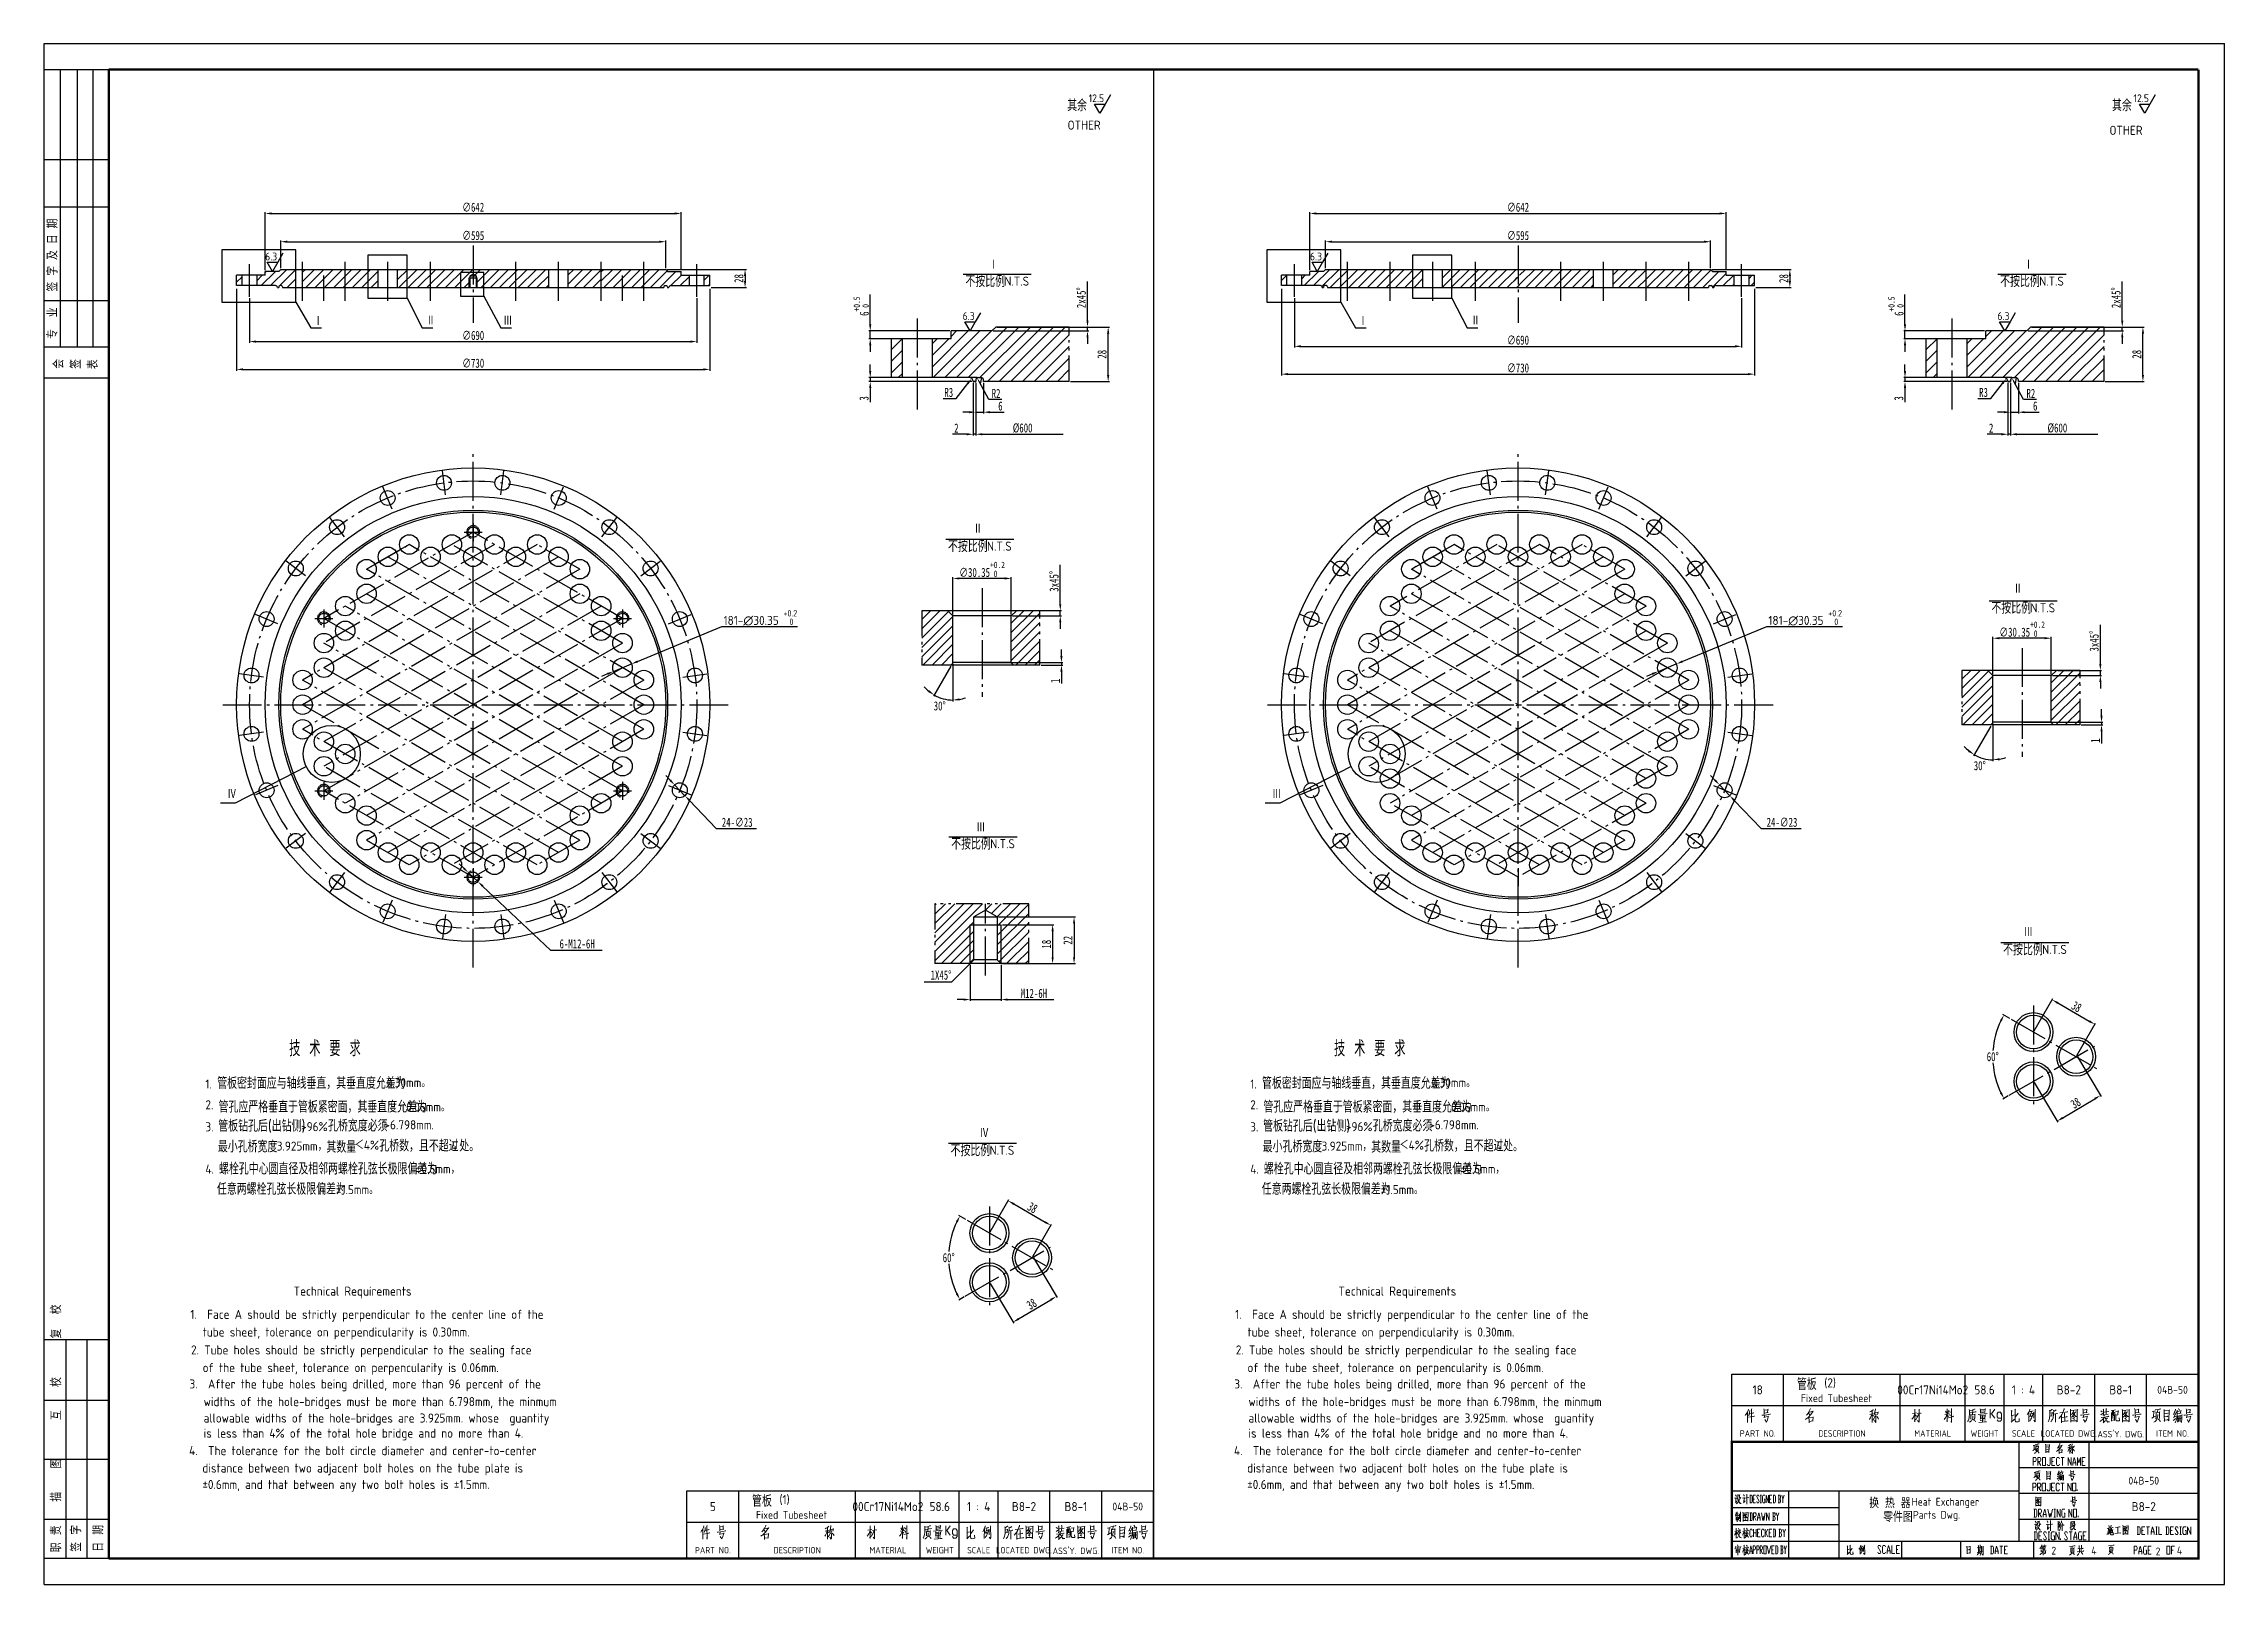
# Model space of a CAD drawing. Extents: x 3752 to 5058, y 2005 to 3221.
# Drawn here: x 3754 to 4595, y 2005 to 2599 of the extents above; entities that cross this region are included whole.
import ezdxf
from ezdxf.enums import TextEntityAlignment as Align

# ---------------------------------------------------------------- set-up
doc = ezdxf.new("R2010")
doc.units = 0
for name, pattern in [('CENTER', [20, 15, -2, 1, -2]), ('DIVIDE', [18, 10, -2, 1, -2, 1, -2]), ('HIDDEN', [0.375, 0.25, -0.125])]:
    doc.linetypes.add(name, pattern=pattern)
doc.layers.get('0').update_dxf_attribs({"linetype": 'CONTINUOUS'})
doc.layers.get('Defpoints').update_dxf_attribs({"linetype": 'CONTINUOUS'})
for name, color, linetype in [('1', 7, 'CONTINUOUS'), ('2', 1, 'CONTINUOUS'), ('3', 2, 'CENTER'), ('4', 6, 'DIVIDE'), ('5', 3, 'HIDDEN'), ('6', 1, 'CONTINUOUS'), ('DRA_DWG', 1, 'CONTINUOUS'), ('标注', 7, 'CONTINUOUS')]:
    doc.layers.add(name, color=color, linetype=linetype)
doc.styles.add('ACISOTS', font='isocp.shx', dxfattribs={"height": 1, "bigfont": 'gbcbig.shx'})
doc.styles.add('H5', font='romans.shx', dxfattribs={"width": 0.75, "bigfont": 'hz5.shx'})
doc.styles.add('HZ5', font='GungsuhChe.ttf', dxfattribs={"width": 0.75})
doc.dimstyles.new('2', dxfattribs={"dimtxt": 3.5, "dimasz": 2.5, "dimexe": 0.5, "dimexo": 0.5, "dimtad": 1, "dimdec": 0, "dimlfac": 2, "dimzin": 0, "dimdsep": 46, "dimtxsty": 'HZ5', "dimcen": 0, "dimadec": 0, "dimazin": 0, "dimtfac": 0.857143, "dimtdec": 0, "dimtmove": 0, "dimatfit": 0, "dimfxl": 0, "dimtvp": 1.5, "dimtolj": 1, "dimtzin": 0, "dimarcsym": 0})
doc.dimstyles.new('4', dxfattribs={"dimtxt": 3.5, "dimasz": 2.5, "dimexe": 0.5, "dimexo": 0.5, "dimtad": 1, "dimdec": 0, "dimlfac": 4, "dimzin": 0, "dimdsep": 46, "dimtxsty": 'HZ5', "dimcen": 0, "dimadec": 0, "dimazin": 0, "dimtfac": 0.857143, "dimtdec": 0, "dimtmove": 0, "dimatfit": 0, "dimfxl": 0, "dimtvp": 1.5, "dimtolj": 1, "dimtzin": 0, "dimarcsym": 0})
doc.dimstyles.new('副本2', dxfattribs={"dimtxt": 3.5, "dimasz": 2.5, "dimexe": 0.5, "dimexo": 0.5, "dimtad": 1, "dimtih": 1, "dimtoh": 1, "dimdec": 0, "dimlfac": 2, "dimzin": 0, "dimdsep": 46, "dimtxsty": 'HZ5', "dimcen": 0, "dimadec": 0, "dimazin": 0, "dimtfac": 0.857143, "dimtdec": 0, "dimtmove": 0, "dimatfit": 0, "dimfxl": 0, "dimtvp": 1.5, "dimtolj": 1, "dimtzin": 0, "dimarcsym": 0})
doc.dimstyles.new('副本4', dxfattribs={"dimtxt": 3.5, "dimasz": 2.5, "dimexe": 0.5, "dimexo": 0.5, "dimtad": 1, "dimtih": 1, "dimtoh": 1, "dimdec": 0, "dimlfac": 4, "dimzin": 0, "dimdsep": 46, "dimtxsty": 'HZ5', "dimcen": 0, "dimadec": 0, "dimazin": 0, "dimtfac": 0.857143, "dimtdec": 0, "dimtmove": 0, "dimatfit": 0, "dimfxl": 0, "dimtvp": 1.5, "dimtolj": 1, "dimtzin": 0, "dimarcsym": 0})
pattern_1 = [(45, (2030.733, 1715.3434), (-1.7960512, 1.7960512), [])]

msp = doc.modelspace()

# ---------------------------------------------------------------- texts
at = {"style": 'ACISOTS'}
for p in [(4575.291, 2079.696), (4564.196, 2044.675), (4172.291, 2034.696)]:
    msp.add_text('04B-50', height=3, dxfattribs=at).set_placement(p, align=Align.MIDDLE)
at = {"color": 7, "style": 'ACISOTS'}
for s, p in [('2', (4528.557, 2016.189)), ('4', (4543.958, 2016.189)), ('2', (4568.777, 2015.892)), ('4', (4576.971, 2016.298))]:
    msp.add_text(s, height=3, dxfattribs=at).set_placement(p)
at = {"layer": '1', "style": 'ACISOTS'}
for s, height, p in [('其余', 4.5, (4148.941, 2572.648)), ('12.5', 3, (4157.233, 2576.14)), ('其余', 4.5, (4551.941, 2572.648)), ('12.5', 3, (4560.233, 2576.14)), ('OTHER', 3.5, (4149.101, 2565.53)), ('OTHER', 3.5, (4550.966, 2563.525)), ('6.3', 3, (3839.585, 2515.127)), ('6.3', 3, (4242.585, 2515.127)), ('不按比例', 4.5, (4109.678, 2504.825)), ('N.T.S', 3.5, (4124.741, 2505.374)), ('不按比例', 4.5, (4508.8, 2504.825)), ('N.T.S', 3.5, (4523.863, 2505.374)), ('Ⅰ', 3.5, (3858.276, 2489.926)), ('Ⅱ', 3.5, (3901.659, 2490.087)), ('Ⅲ', 3.5, (3931.461, 2489.969)), ('Ⅰ', 3.5, (4261.276, 2489.926)), ('Ⅱ', 3.5, (4304.659, 2490.087)), ('不按比例', 4.5, (4102.95, 2402.653)), ('N.T.S', 3.5, (4118.013, 2403.203)), ('不按比例', 4.5, (4505.419, 2378.871)), ('N.T.S', 3.5, (4520.483, 2379.42)), ('181-∅30.35', 3.5, (4016.395, 2374.58)), ('+0.2', 2.45, (4039.503, 2377.847)), (' 0', 2.45, (4040.382, 2374.58)), ('181-∅30.35', 3.5, (4419.395, 2374.58)), ('+0.2', 2.45, (4442.503, 2377.847)), (' 0', 2.45, (4443.382, 2374.58)), ('Ⅳ', 3.5, (3824.996, 2307.548)), ('Ⅲ', 3.5, (4227.996, 2307.548)), ('不按比例', 4.5, (4104.197, 2287.938)), ('N.T.S', 3.5, (4119.26, 2288.487)), ('不按比例', 4.5, (4509.94, 2247.177)), ('N.T.S', 3.5, (4525.003, 2247.726)), ('1.', 3.5, (3816.547, 2195.833)), ('管板密封面应与轴线垂直，其垂直度允差为', 4.5, (3821.096, 2195.721)), ('0.30mm。', 3.5, (3886.495, 2196.368)), ('1.', 3.5, (4219.547, 2195.833)), ('管板密封面应与轴线垂直，其垂直度允差为', 4.5, (4224.096, 2195.721)), ('0.30mm。', 3.5, (4289.495, 2196.368)), ('2.', 3.5, (3816.547, 2187.833)), ('管孔应严格垂直于管板紧密面，其垂直度允差为', 4.5, (3821.642, 2186.577)), ('0.06mm。', 3.5, (3894.002, 2187.006)), ('2.', 3.5, (4219.547, 2187.833)), ('管孔应严格垂直于管板紧密面，其垂直度允差为', 4.5, (4224.642, 2186.577)), ('0.06mm。', 3.5, (4297.002, 2187.006)), ('3.', 3.5, (3816.547, 2179.334)), ('管板钻孔后(出钻侧)', 4.5, (3821.52, 2179.228)), ('>96%', 3.5, (3853.45, 2179.412)), ('孔桥宽度必须', 4.5, (3863.857, 2179.3)), ('>6.798mm.', 3.5, (3885.618, 2180.123)), ('3.', 3.5, (4219.547, 2179.334)), ('管板钻孔后(出钻侧)', 4.5, (4224.52, 2179.228)), ('>96%', 3.5, (4256.45, 2179.412)), ('孔桥宽度必须', 4.5, (4266.857, 2179.3)), ('>6.798mm.', 3.5, (4288.618, 2180.123)), ('最小孔桥宽度', 4.5, (3821.348, 2171.247)), ('3.925mm，', 3.5, (3844.054, 2171.919)), ('其数量', 4.5, (3863.212, 2171.082)), ('＜4%', 3.5, (3874.151, 2172.271)), ('孔桥数，且不超过', 4.5, (3883.612, 2171.562)), ('4', 3.5, (3911.307, 2171.959)), ('处。', 4.5, (3914.46, 2171.562)), ('不按比例', 4.5, (4103.958, 2169.748)), ('N.T.S', 3.5, (4119.022, 2170.297)), ('最小孔桥宽度', 4.5, (4224.348, 2171.247)), ('3.925mm，', 3.5, (4247.054, 2171.919)), ('其数量', 4.5, (4266.212, 2171.082)), ('＜4%', 3.5, (4277.151, 2172.271)), ('孔桥数，且不超过', 4.5, (4286.612, 2171.562)), ('4', 3.5, (4314.307, 2171.959)), ('处。', 4.5, (4317.096, 2171.562)), ('4.', 3.5, (3816.547, 2163.051)), ('螺栓孔中心圆直径及相邻两螺栓孔弦长极限偏差为', 4.5, (3821.808, 2162.704)), ('%%p0.6mm，', 3.5, (3897.726, 2163.134)), ('4.', 3.5, (4219.547, 2163.051)), ('螺栓孔中心圆直径及相邻两螺栓孔弦长极限偏差为', 4.5, (4224.808, 2162.704)), ('%%p0.6mm，', 3.5, (4300.726, 2163.134)), ('任意两螺栓孔弦长极限偏差为', 4.5, (3821.003, 2154.908)), ('%%p1.5mm。', 3.5, (3866.88, 2155.14)), ('任意两螺栓孔弦长极限偏差为', 4.5, (4224.003, 2154.908)), ('%%p1.5mm。', 3.5, (4269.88, 2155.14)), ('Fixed Tubesheet', 3, (4431.929, 2074.985)), ('(2)', 3.5, (4440.973, 2080.649)), ('(1)', 3.5, (4037.973, 2035.649)), ('Fixed Tubesheet', 3, (4028.929, 2029.985))]:
    msp.add_text(s, height=height, dxfattribs=at).set_placement(p)
for s, height, rotation, p in [('签 字 及 日 期', 4, 90, (3759.521, 2503.109)), ('专  业', 4, 90, (3759.521, 2484.838)), ('6.3', 3, 360, (4108.641, 2492.154)), ('6.3', 3, 360, (4507.763, 2492.154)), ('会', 4, 90, (3761.891, 2473.335)), ('签', 4, 90, (3768.493, 2473.335)), ('表', 4, 90, (3775.095, 2473.166))]:
    msp.add_text(s, height=height, rotation=rotation, dxfattribs=at).set_placement(p)
at = {"layer": '1', "color": 0, "linetype": 'Continuous', "style": 'ACISOTS'}
for s, p in [('Ⅰ', (4120.608, 2513.558)), ('Ⅰ', (4519.73, 2513.558)), ('Ⅱ', (4114.461, 2411.68)), ('Ⅱ', (4515.635, 2388.644)), ('Ⅲ', (4115.606, 2296.567)), ('Ⅲ', (4519.651, 2256.195)), ('Ⅳ', (4116.952, 2178.709))]:
    msp.add_text(s, height=3.5, dxfattribs=at).set_placement(p, align=Align.MIDDLE)
at = {"layer": '1', "style": 'ACISOTS'}
for s, height, p in [('技 术 要 求', 6, (3862.642, 2211.6)), ('技 术 要 求', 6, (4265.642, 2211.6)), ('18', 3.5, (4415.291, 2079.696)), ('管板', 4.5, (4434.226, 2082.117)), ('00Cr17Ni14Mo2', 3.5, (4482.791, 2079.696)), ('58.6', 3.5, (4502.791, 2079.696)), ('1 : 4', 3.5, (4517.791, 2079.696)), ('B8-2', 3.5, (4535.291, 2079.696)), ('B8-1', 3.5, (4555.291, 2079.696)), ('PART NO.', 2.5, (4415.291, 2062.868)), ('DESCRIPTION', 2.5, (4447.791, 2062.868)), ('MATERIAL', 2.5, (4482.791, 2062.868)), ('WEIGHT', 2.5, (4502.791, 2062.868)), ('SCALE', 2.5, (4517.791, 2062.868)), ('LOCATED DWG.', 2.5, (4535.291, 2062.868)), ("ASS'Y. DWG.", 2.5, (4555.291, 2062.868)), ('ITEM NO.', 2.5, (4575.291, 2062.868)), ('5', 3.5, (4012.291, 2034.696)), ('管板', 4.5, (4031.226, 2037.117)), ('00Cr17Ni14Mo2', 3.5, (4079.791, 2034.696)), ('58.6', 3.5, (4099.791, 2034.696)), ('1 : 4', 3.5, (4114.791, 2034.696)), ('B8-2', 3.5, (4132.291, 2034.696)), ('B8-1', 3.5, (4152.291, 2034.696)), ('B8-2', 3.5, (4564.196, 2034.675)), ('PART NO.', 2.5, (4012.291, 2017.868)), ('DESCRIPTION', 2.5, (4044.791, 2017.868)), ('MATERIAL', 2.5, (4079.791, 2017.868)), ('WEIGHT', 2.5, (4099.791, 2017.868)), ('SCALE', 2.5, (4114.791, 2017.868)), ('LOCATED DWG.', 2.5, (4132.291, 2017.868)), ("ASS'Y. DWG.", 2.5, (4152.291, 2017.868)), ('ITEM NO.', 2.5, (4172.291, 2017.868))]:
    msp.add_text(s, height=height, dxfattribs=at).set_placement(p, align=Align.MIDDLE)
at = {"layer": '标注', "ltscale": 10, "style": 'ACISOTS'}
for s, height, p in [('Technical Requirements', 3.5, (3850.596, 2116.004)), ('Technical Requirements', 3.5, (4253.596, 2116.004)), ('1.  Face A should be strictly perpendicular to the center line of the', 3.5, (3810.726, 2107.033)), ('tube sheet, tolerance on perpendicularity is 0.30mm.', 3.5, (3815.476, 2100.229)), ('1.  Face A should be strictly perpendicular to the center line of the', 3.5, (4213.726, 2107.033)), ('tube sheet, tolerance on perpendicularity is 0.30mm.', 3.5, (4218.476, 2100.229)), ('2. Tube holes should be strictly perpendicular to the sealing face ', 3.5, (3810.998, 2093.321)), ('2. Tube holes should be strictly perpendicular to the sealing face ', 3.5, (4213.998, 2093.321)), ('of the tube sheet, tolerance on perpencularity is 0.06mm.', 3.5, (3815.476, 2086.513)), ('of the tube sheet, tolerance on perpencularity is 0.06mm.', 3.5, (4218.476, 2086.513)), ('3.  After the tube holes being drilled, more than 96 percent of the ', 3.5, (3810.403, 2080.199)), ('3.  After the tube holes being drilled, more than 96 percent of the ', 3.5, (4213.403, 2080.199)), ('widths of the hole-bridges must be more than 6.798mm, the minmum ', 3.5, (3815.853, 2073.395)), ('allowable widths of the hole-bridges are 3.925mm. whose  guantity', 3.5, (3815.853, 2067.065)), ('widths of the hole-bridges must be more than 6.798mm, the minmum ', 3.5, (4218.853, 2073.395)), ('allowable widths of the hole-bridges are 3.925mm. whose  guantity', 3.5, (4218.853, 2067.065)), ('is less than 4% of the total hole bridge and no more than 4.', 3.5, (3815.853, 2061.235)), ('is less than 4% of the total hole bridge and no more than 4.', 3.5, (4218.853, 2061.235)), ('4.  The tolerance for the bolt circle diameter and center-to-center', 3.5, (3810.269, 2054.501)), ('4.  The tolerance for the bolt circle diameter and center-to-center', 3.5, (4213.269, 2054.501)), ('%%P0.6mm, and that between any two bolt holes is %%P1.5mm.', 3.5, (3815.367, 2041.457)), ('distance between two adjacent bolt holes on the tube plate is', 3.5, (3815.367, 2047.788)), ('%%P0.6mm, and that between any two bolt holes is %%P1.5mm.', 3.5, (4218.367, 2041.457)), ('distance between two adjacent bolt holes on the tube plate is', 3.5, (4218.367, 2047.788)), ('换 热 器', 4, (4458.293, 2034.076)), ('零件图', 4, (4463.654, 2028.783)), ('Parts Dwg.', 3, (4475.19, 2029.991))]:
    msp.add_text(s, height=height, dxfattribs=at).set_placement(p)
msp.add_text('Heat Exchanger', height=3, dxfattribs=at).set_placement((4487.686, 2035.058), align=Align.CENTER)

# ---------------------------------------------------------------- blocks, each defined once
blk = doc.blocks.new('*D80')
at = {"layer": '1', "color": 0, "lineweight": -2}
for p, q in [((4135.91, 2130.63), (4145.04, 2115.28)), ((4119.2, 2120.69), (4128.33, 2105.34)), ((4130.22, 2107.05), (4142.63, 2114.43))]:
    blk.add_line(p, q, dxfattribs=at)
at = {"layer": '1', "color": 0}
for points in [[(4142.42, 2114.79), (4142.84, 2114.07), (4144.78, 2115.71)], [(4130.01, 2107.41), (4130.44, 2106.69), (4128.08, 2105.77)]]:
    blk.add_solid(points, dxfattribs=at)
at = {"layer": 'Defpoints', "color": 0}
for p in [(4135.65, 2131.06), (4118.95, 2121.12), (4144.78, 2115.71)]:
    blk.add_point(p, dxfattribs=at)
at = {"layer": '1', "color": 0, "insert": (4135.21, 2112.78), "char_height": 3.5, "attachment_point": 5, "rotation": 30.73705, "style": 'HZ5'}
blk.add_mtext('\\A1;38', dxfattribs=at)
blk = doc.blocks.new('WSJTO4')
for p, q in [((0.16, 84.28), (-24.93, 84.28)), ((-16.46, 84.28), (-16.46, -0.03)), ((-8.31, 84.28), (-8.31, -0.03)), ((0.16, 60.84), (-24.93, 60.84)), ((0.16, 38.06), (-24.93, 38.06)), ((0.16, 14.95), (-24.93, 14.95)), ((0.16, -0.03), (-24.93, -0.03))]:
    blk.add_line(p, q)
at = {"style": 'H5'}
for s, p in [('职 责   描   图     互   校     复  校', (-18.19, 2.35)), ('签 字', (-10.49, 2.54)), ('日 期', (-1.94, 2.54))]:
    blk.add_text(s, height=4, rotation=90, dxfattribs=at).set_placement(p)
blk = doc.blocks.new('*U79')
at = {"color": 7, "lineweight": 0}
for points in [[(1627.22, 414.08), (1627.06, 413.52), (1626.84, 413), (1626.57, 412.51), (1626.32, 412.13), (1626.12, 411.87), (1625.99, 411.7)], [(1626.84, 412.87), (1626.87, 410.27), (1626.87, 409.53), (1626.87, 409.01), (1626.84, 409.27), (1626.87, 409.74)], [(1627.78, 413.52), (1627.68, 412.82), (1627.54, 412.21), (1627.42, 411.78), (1627.32, 411.52)], [(1627.78, 412.3), (1629.27, 412.69), (1629.11, 412.69), (1628.85, 412.56)], [(1628.39, 414.25), (1628.49, 414.08), (1628.43, 414.17), (1628.46, 408.97), (1628.43, 409.36), (1628.46, 410.01)], [(1632.32, 411.74), (1632.74, 411.74), (1633.58, 411.83), (1635.66, 412.13), (1635.44, 412.17), (1635.11, 412.08)], [(1633.2, 414.25), (1633.33, 413.73), (1633.33, 412.21), (1633.33, 412.6), (1634.89, 412.82), (1634.62, 412.82), (1634.69, 413.9), (1634.72, 414.08), (1634.79, 413.95), (1634.55, 413.9), (1633.33, 413.73)], [(1650.66, 413.02), (1650.76, 412.98), (1652.22, 413.27), (1652.12, 413.36), (1651.86, 412.93), (1651.57, 412.46), (1651.28, 412.06), (1650.95, 411.67), (1650.6, 411.29), (1650.21, 410.89), (1649.78, 410.55), (1649.72, 410.5), (1649.46, 410.33), (1649.19, 410.12)], [(1651.11, 414.36), (1651.08, 414.06), (1650.69, 413.36), (1650.46, 412.93), (1650.21, 412.53), (1649.88, 412.1), (1649.56, 411.81)], [(1650.3, 412.53), (1650.36, 412.5), (1650.73, 412.1), (1650.76, 411.89), (1650.63, 412.19)], [(1674.9, 412.28), (1674.71, 411.72), (1674.47, 411.24), (1674.29, 410.77), (1674.09, 410.5), (1673.87, 410.16)], [(1673.99, 412.1), (1675.49, 412.5)], [(1675.36, 414.01), (1675.29, 413.84), (1674.87, 413.5), (1674.42, 413.19), (1674.02, 413.02)], [(1674.9, 413.36), (1674.94, 409.94), (1674.97, 408.99), (1674.9, 409.16), (1674.94, 409.55)], [(1676.2, 414.19), (1676.16, 413.97), (1676.01, 413.06), (1675.88, 412.46), (1675.64, 411.72)], [(1676.26, 412.33), (1676.43, 412.1), (1676.36, 412.15), (1676.39, 409.85), (1676.39, 409.29), (1676.36, 408.99), (1675.84, 409.69), (1676.36, 409.08)], [(1675.94, 412.62), (1677.4, 412.93), (1677.27, 412.98), (1676.98, 412.02)], [(1691.41, 412.26), (1691.08, 411.61), (1690.82, 411), (1690.56, 410.61), (1690.27, 410.18)], [(1690.53, 412.39), (1691.99, 412.65)], [(1691.38, 414.12), (1691.41, 413.9), (1691.34, 409.18), (1691.28, 409.44), (1691.38, 410.27)], [(1692.93, 412.3), (1692.67, 411.7), (1692.35, 411), (1692.06, 410.53), (1691.86, 410.18), (1691.66, 409.96)], [(1692.25, 412.35), (1693.84, 412.56), (1693.74, 412.6), (1693.55, 412.51)], [(1693.06, 414.17), (1693.1, 413.95), (1693.1, 409.4), (1693.06, 409.15), (1693.03, 409.06), (1692.48, 409.79), (1693.03, 409.15)], [(1702.92, 412.04), (1704.51, 412.26)], [(1703.19, 413.3), (1703.41, 412.91), (1703.44, 412.73), (1703.44, 412.56)], [(1703.81, 414.25), (1703.87, 413.99), (1703.84, 409.22), (1703.77, 409.49), (1703.84, 410.01)], [(1704.42, 413.52), (1704.42, 413.3), (1703.99, 412.17)], [(1704.71, 412.3), (1704.91, 411.99), (1705, 411.78), (1705.03, 411.56)], [(1704.78, 413.43), (1705.03, 413), (1705.07, 412.82)], [(1705.5, 414.29), (1705.55, 413.99), (1705.5, 408.92), (1705.43, 409.31), (1705.5, 409.83)], [(1712.41, 414.01), (1712.46, 413.58), (1712.49, 412.53), (1712.46, 411.89), (1712.41, 411.38), (1712.34, 410.85), (1712.21, 410.28), (1712.04, 409.9), (1711.92, 409.55), (1711.76, 409.33)], [(1714.58, 414.22), (1714.48, 414.1), (1714.06, 413.93), (1713.44, 413.75), (1712.53, 413.54)], [(1712.73, 412.67), (1715.07, 413.06), (1714.93, 413.1), (1714.7, 413.02)], [(1712.99, 412.19), (1713.05, 411.81), (1713.05, 410.28), (1713.01, 410.5), (1713.05, 410.77)], [(1713.05, 411.81), (1714.64, 412.1), (1714.55, 412.19), (1714.52, 411.63), (1714.52, 410.98), (1714.48, 410.59), (1714.42, 410.28), (1714.42, 410.55), (1714.48, 410.81)], [(1713.76, 413.75), (1713.76, 413.45), (1713.63, 411.89)], [(1715.81, 412.02), (1716.98, 412.19), (1719.28, 412.46)], [(1716.66, 414.27), (1716.76, 413.84), (1716.78, 412.5), (1716.69, 412.71), (1718.5, 412.93), (1718.4, 412.93), (1718.5, 414.22), (1718.6, 414.15), (1716.76, 413.88)], [(1716.76, 413.27), (1718.05, 413.5)], [(1722.25, 414.08), (1720.94, 412.34), (1720.51, 412.34)], [(1720.51, 410.58), (1720.51, 414.08)], [(1720.94, 412.34), (1722.25, 410.58)], [(1723.13, 410), (1723.57, 409.41), (1724.44, 409.41), (1724.88, 410), (1724.88, 412.34), (1724.44, 412.91), (1723.57, 412.91), (1723.13, 412.34), (1723.13, 411.17), (1723.57, 410.58), (1724.88, 410.58)], [(1728.6, 413.63), (1728.92, 413.36), (1728.73, 413.45), (1728.79, 409.29), (1728.6, 409.12), (1729.84, 410.28)], [(1729.93, 414.1), (1730.19, 413.79), (1730.09, 413.88), (1730.09, 412.98), (1730.09, 412.06), (1730.09, 411.24), (1730.09, 410.64), (1730.09, 410.59), (1730.09, 410.42), (1730.13, 409.6), (1730.22, 409.38), (1730.36, 409.25), (1730.64, 409.16), (1731.23, 409.2), (1731.65, 409.33), (1731.68, 409.38), (1731.62, 410.5)], [(1730.09, 411.02), (1731.03, 412.15), (1731.2, 412.53)], [(1735.77, 414.1), (1735.74, 413.88), (1735.35, 412.93), (1735.03, 412.37), (1734.76, 411.85)], [(1735.41, 412.93), (1735.38, 409.25), (1735.35, 409.51), (1735.35, 409.55), (1735.38, 409.94)], [(1736.32, 413.1), (1736.35, 413.02), (1736.2, 412.41), (1736.03, 411.85), (1735.87, 411.45), (1735.74, 411.15)], [(1736.32, 412.28), (1736.97, 412.41), (1736.9, 412.53), (1736.85, 412.06), (1736.72, 411.63), (1736.65, 411.29), (1736.52, 410.93), (1736.35, 410.64), (1736.2, 410.28), (1736.03, 410.03), (1735.87, 409.72), (1735.74, 409.6)], [(1735.8, 413.23), (1735.87, 413.19), (1735.93, 413.19), (1737.07, 413.45), (1736.97, 413.45), (1736.82, 413.36)], [(1737.75, 414.06), (1737.89, 413.88), (1737.82, 413.84), (1737.85, 409.55), (1737.85, 409.51), (1737.82, 409.25), (1737.75, 409.16), (1737.23, 409.81), (1737.75, 409.2), (1737.82, 409.38)], [(1737.27, 412.89), (1737.33, 412.8), (1737.27, 412.76), (1737.27, 410.68), (1737.23, 410.89), (1737.27, 411.15)], [(1744.43, 414.01), (1744.3, 413.93), (1743.43, 413.36), (1743.36, 413.71), (1743.46, 413.36), (1743.46, 412.24), (1743.43, 411.54), (1743.4, 411.07), (1743.33, 410.59), (1743.23, 410.16), (1743.1, 409.72), (1742.94, 409.42), (1742.81, 409.16)], [(1743.52, 411.41), (1743.58, 411.45), (1744.33, 411.59), (1744.23, 411.54), (1744.33, 412.89), (1744.4, 412.71), (1743.49, 412.5)], [(1745.96, 413.84), (1745.44, 413.5), (1744.95, 413.36), (1744.89, 413.71), (1744.95, 413.19), (1744.92, 412.67), (1744.89, 412.1), (1744.85, 411.63), (1744.79, 411.2), (1744.72, 410.72), (1744.62, 410.37), (1744.47, 410.12), (1744.3, 409.81), (1744.13, 409.55), (1743.98, 409.33), (1743.81, 409.16)], [(1744.92, 412.15), (1746.38, 412.41), (1746.28, 412.46), (1746.12, 412.37)], [(1745.66, 412.24), (1745.66, 409.04), (1745.64, 409.25), (1745.66, 409.6)], [(1748.97, 414.36), (1748.94, 414.01), (1748.9, 413.88), (1748.58, 413.02), (1748.35, 412.5), (1748.06, 412.02), (1748.03, 411.94), (1747.78, 411.54), (1747.48, 411.15), (1747.19, 410.81), (1746.93, 410.5)], [(1747.35, 412.71), (1750.37, 413.06), (1750.17, 413.1), (1749.89, 412.98)], [(1749.1, 412.53), (1749.17, 412.33), (1749.2, 409.42)], [(1751.41, 414.15), (1751.48, 413.58), (1751.54, 409.12), (1751.51, 409.6), (1753.81, 409.6), (1753.65, 409.64), (1753.32, 409.6)], [(1751.51, 413.58), (1754.24, 413.84), (1754.14, 413.97), (1754.07, 413.58), (1754.04, 409.69), (1754, 409.25), (1753.77, 409.6)], [(1752.41, 412.89), (1752.55, 412.84), (1753.45, 412.98), (1753.35, 413.1), (1752.93, 412.28), (1752.61, 411.85), (1752.32, 411.5), (1752.03, 411.2), (1751.7, 410.98)], [(1752.58, 413.54), (1752.58, 413.32), (1752.28, 412.67), (1751.93, 412.15), (1751.76, 411.94)], [(1752.35, 412.41), (1752.45, 412.41), (1753.45, 411.29), (1753.81, 411.29), (1753.45, 411.38), (1753.29, 411.45)], [(1755.31, 411.76), (1755.73, 411.76), (1756.57, 411.85), (1758.64, 412.15), (1758.42, 412.19), (1758.09, 412.1)], [(1756.18, 414.27), (1756.31, 413.75), (1756.31, 412.24), (1756.31, 412.62), (1757.87, 412.84), (1757.6, 412.84), (1757.67, 413.93), (1757.7, 414.1), (1757.77, 413.97), (1757.54, 413.93), (1756.31, 413.75)], [(1763.1, 413.47), (1763.69, 413.08)], [(1763.1, 411.92), (1764.07, 412.56)], [(1764.04, 414.17), (1764.14, 413.99), (1764.11, 414.04), (1764.11, 412.08), (1764.07, 411.48)], [(1764.36, 412.95), (1766.25, 413.25)], [(1764.56, 411.99), (1765.98, 412.21)], [(1765.18, 414.33), (1765.28, 414.12), (1765.24, 414.2), (1765.21, 412.13)], [(1767.05, 413.47), (1768.78, 413.82)], [(1767.19, 412.87), (1767.22, 412.6), (1767.25, 411.04), (1767.25, 410.61), (1767.25, 409.49), (1767.22, 409.79), (1768.19, 409.92), (1768.39, 409.79), (1768.46, 410.96), (1768.52, 413), (1768.55, 412.87), (1767.22, 412.6)], [(1767.64, 413.56), (1767.64, 412.56), (1767.61, 411.99), (1767.55, 411.56), (1767.48, 411.18), (1767.35, 410.96)], [(1768.07, 413.64), (1768.04, 411.61), (1768.1, 411.48), (1768.26, 411.43)], [(1768.91, 413.21), (1769.98, 413.38), (1769.88, 413.52), (1769.69, 411.92), (1769.75, 411.92), (1768.94, 411.78), (1768.91, 412.04), (1768.91, 411.61), (1768.94, 410.44), (1768.94, 410.14), (1768.97, 409.96), (1769.01, 409.79), (1769.11, 409.71), (1769.23, 409.62), (1769.43, 409.58), (1769.63, 409.58), (1770.18, 409.62), (1770.3, 409.71), (1770.37, 409.74), (1770.24, 410.7), (1770.3, 409.74)], [(1771.4, 414.17), (1771.47, 413.61), (1771.54, 409.15), (1771.5, 409.62), (1773.81, 409.62), (1773.64, 409.66), (1773.32, 409.62)], [(1771.5, 413.61), (1774.23, 413.86), (1774.13, 413.99), (1774.06, 413.61), (1774.04, 409.71), (1774.01, 409.27), (1773.78, 409.62)], [(1772.42, 412.91), (1772.54, 412.87), (1773.46, 413), (1773.36, 413.12), (1772.94, 412.3), (1772.61, 411.87), (1772.32, 411.52), (1772.02, 411.22), (1771.7, 411)], [(1772.57, 413.56), (1772.57, 413.34), (1772.29, 412.69), (1771.92, 412.17), (1771.77, 411.95)], [(1772.35, 412.44), (1772.44, 412.44), (1773.46, 411.31), (1773.81, 411.31), (1773.46, 411.39), (1773.29, 411.48)], [(1775.3, 411.78), (1775.72, 411.78), (1776.57, 411.87), (1778.64, 412.17), (1778.41, 412.21), (1778.09, 412.13)], [(1776.18, 414.29), (1776.3, 413.77), (1776.3, 412.26), (1776.3, 412.65), (1777.86, 412.87), (1777.61, 412.87), (1777.67, 413.95), (1777.71, 414.12), (1777.77, 413.99), (1777.54, 413.95), (1776.3, 413.77)], [(1782.92, 413.19), (1784.05, 413.41), (1783.5, 413.32), (1783.47, 410.98), (1782.85, 410.64), (1784.19, 411.41)], [(1784.15, 413.84), (1785.13, 414.01), (1786.13, 414.15), (1786.06, 414.19), (1785.91, 414.15)], [(1785.71, 410.46), (1785.71, 410.85), (1785.74, 410.93), (1785.78, 413.06), (1785.91, 412.89), (1784.44, 412.62), (1784.39, 413.02), (1784.44, 412.67), (1784.44, 411.54), (1784.41, 410.72), (1784.39, 410.42), (1784.39, 410.64), (1784.41, 411.11)], [(1784.87, 412.71), (1785.09, 413.66), (1785.09, 413.97)], [(1787.53, 413.97), (1787.63, 413.41), (1787.63, 411.29), (1787.65, 409.85), (1787.65, 409.29), (1787.63, 409.85), (1789.09, 409.98), (1788.92, 410.07), (1788.67, 409.94)], [(1787.65, 413.41), (1789.67, 413.66), (1789.57, 413.79), (1789.54, 413.54), (1789.31, 410.03), (1789.31, 409.72), (1789.28, 409.6), (1789.06, 410.03)], [(1787.65, 412.33), (1789.06, 412.53), (1788.92, 412.58), (1788.64, 412.46)], [(1791.91, 414.15), (1791.88, 413.79), (1791.16, 412.02), (1791.13, 412.15), (1791.91, 412.28)], [(1792.17, 413.06), (1792.17, 412.76), (1791.26, 410.85), (1791.2, 410.93), (1792.17, 411.38)], [(1792.52, 413.66), (1792.59, 413.23), (1792.59, 412.46), (1792.52, 411.76), (1792.47, 411.07), (1792.4, 410.5), (1792.27, 410.03), (1792.07, 409.51), (1791.75, 408.86)], [(1792.69, 413.19), (1792.72, 413.23), (1794.18, 413.5), (1794.06, 413.63), (1793.92, 412.5), (1794.11, 412.5), (1792.62, 412.24)], [(1793.11, 414.36), (1793.41, 413.88), (1793.44, 413.66)], [(1795.18, 411.76), (1795.61, 411.76), (1796.45, 411.85), (1798.53, 412.15), (1798.31, 412.19), (1797.98, 412.1)], [(1796.07, 414.27), (1796.2, 413.75), (1796.2, 412.24), (1796.2, 412.62), (1797.75, 412.84), (1797.49, 412.84), (1797.56, 413.93), (1797.59, 414.1), (1797.66, 413.97), (1797.42, 413.93), (1796.2, 413.75)], [(1627.26, 410.96), (1629.56, 411.39), (1629.4, 411.43), (1629.11, 411.31)], [(1633.55, 411.83), (1633.33, 410.79), (1633.26, 410.96), (1634.98, 411.22), (1634.89, 411.39), (1634.89, 411.22), (1634.69, 410.48), (1634.55, 410.01), (1634.4, 409.62), (1634.27, 409.31), (1634.17, 409.1), (1634.1, 409.06), (1633.52, 410.05), (1634.13, 409.15)], [(1650.46, 410.98), (1650.53, 410.85), (1650.6, 409.76), (1650.63, 409.64), (1650.63, 408.86), (1650.6, 409.2), (1650.6, 409.33), (1652.18, 409.55), (1652.15, 409.55), (1651.99, 409.55), (1652.15, 411.15), (1652.22, 411.07), (1652.12, 411.02), (1650.56, 410.77)], [(1674.94, 411.97), (1675.36, 411.63), (1675.46, 411.45)], [(1675.98, 411.41), (1675.94, 411.2), (1675.58, 410.42), (1675.22, 409.9)], [(1676.72, 411.29), (1677.3, 410.59), (1677.4, 410.25)], [(1691.44, 411.99), (1691.89, 411.48), (1691.93, 411.31)], [(1703.77, 411.99), (1703.51, 411.31), (1703.22, 410.79), (1702.96, 410.44), (1702.7, 410.14)], [(1703.84, 411.78), (1704.26, 411.39), (1704.36, 411.27)], [(1704.29, 410.79), (1706.27, 411.31), (1706.14, 411.35), (1705.92, 411.22)], [(1713.76, 411.45), (1713.76, 411.24), (1713.7, 410.68), (1713.6, 410.33), (1713.51, 410.07), (1713.38, 409.85), (1713.21, 409.64), (1712.99, 409.42), (1712.76, 409.25), (1712.59, 409.16), (1712.46, 409.08)], [(1713.8, 410.21), (1714.25, 409.9), (1714.48, 409.69), (1714.67, 409.47), (1714.84, 409.2)], [(1716.04, 408.95), (1717.56, 409.12), (1718.31, 409.2), (1719.09, 409.2), (1718.99, 409.25), (1718.5, 409.2)], [(1716.56, 409.72), (1718.63, 409.94)], [(1716.59, 411.81), (1716.69, 411.45), (1716.72, 410.42), (1716.72, 410.21), (1716.62, 410.33), (1717.63, 410.46), (1718.53, 410.5), (1718.4, 410.55), (1718.57, 411.89), (1718.7, 411.81), (1717.6, 411.63), (1716.69, 411.5)], [(1717.01, 410.98), (1718.15, 411.11)], [(1717.56, 411.63), (1717.56, 409.12)], [(1728.96, 411.59), (1729.67, 411.85)], [(1736, 411.63), (1736.3, 411.38), (1736.35, 411.15)], [(1747.97, 411.72), (1747.97, 409.47), (1747.93, 409.04), (1747.9, 408.86), (1747.9, 409.2), (1747.97, 409.69)], [(1748.23, 409.29), (1750.53, 409.55), (1750.37, 409.6), (1750.34, 409.6), (1750.07, 409.51)], [(1748.39, 410.93), (1748.45, 410.93), (1750.14, 411.2), (1750.07, 411.29), (1749.89, 411.2)], [(1752.38, 410.59), (1752.8, 410.28), (1753, 410.07)], [(1752.51, 411.33), (1752.87, 411.02), (1753.03, 410.81)], [(1756.53, 411.85), (1756.31, 410.81), (1756.25, 410.98), (1757.97, 411.24), (1757.87, 411.41), (1757.87, 411.24), (1757.67, 410.5), (1757.54, 410.03), (1757.38, 409.64), (1757.25, 409.33), (1757.15, 409.12), (1757.08, 409.08), (1756.5, 410.07), (1757.12, 409.16)], [(1764.66, 411.09), (1764.56, 410.91), (1764.2, 410.48), (1763.75, 410.05), (1763.2, 409.66), (1762.77, 409.36)], [(1763.27, 410.91), (1766.21, 411.27), (1766.11, 411.35), (1765.89, 411.27)], [(1764.14, 410.35), (1764.14, 410.1), (1764.11, 408.97), (1764.04, 408.88), (1764.94, 409.71)], [(1764.56, 411.78), (1764.72, 411.48)], [(1764.66, 410.96), (1764.89, 410.53), (1765.14, 410.05), (1765.43, 409.62), (1765.73, 409.22), (1765.83, 409.15), (1766.45, 409.18), (1765.79, 409.22), (1765.63, 409.4)], [(1765.66, 410.75), (1765.63, 410.61), (1765.11, 410.18)], [(1768.1, 410.75), (1767.55, 410.57)], [(1772.39, 410.61), (1772.8, 410.3), (1772.99, 410.1)], [(1772.51, 411.35), (1772.87, 411.04), (1773.03, 410.83)], [(1776.54, 411.87), (1776.3, 410.83), (1776.24, 411), (1777.96, 411.27), (1777.86, 411.43), (1777.86, 411.27), (1777.67, 410.53), (1777.54, 410.05), (1777.38, 409.66), (1777.25, 409.36), (1777.15, 409.15), (1777.09, 409.1), (1776.5, 410.1), (1777.12, 409.18)], [(1783.63, 409.04), (1784.05, 409.29), (1784.39, 409.6), (1784.64, 409.98), (1784.9, 410.46), (1784.99, 411.07), (1785.06, 411.59), (1785.06, 412.02)], [(1785.09, 410.42), (1785.51, 410.07), (1785.84, 409.72), (1785.98, 409.51), (1786.06, 409.2)], [(1787.65, 411.15), (1789.02, 411.33), (1788.89, 411.38), (1788.67, 411.24)], [(1792.1, 410.5), (1791, 409.76)], [(1792.59, 411.72), (1792.72, 411.38), (1792.72, 411.29), (1792.79, 409.08), (1792.72, 409.42), (1792.75, 409.64)], [(1792.75, 411.45), (1794.48, 411.81), (1794.34, 411.89), (1794.38, 411.67), (1794.38, 410.59), (1794.34, 409.94), (1794.31, 409.42), (1794.24, 408.99), (1793.96, 409.42), (1794.21, 409.12)], [(1792.99, 410.46), (1794.09, 410.68)], [(1793.21, 411.45), (1793.24, 409.38)], [(1793.69, 411.54), (1793.69, 409.47)], [(1796.42, 411.85), (1796.2, 410.81), (1796.13, 410.98), (1797.85, 411.24), (1797.75, 411.41), (1797.75, 411.24), (1797.56, 410.5), (1797.42, 410.03), (1797.27, 409.64), (1797.14, 409.33), (1797.04, 409.12), (1796.97, 409.08), (1796.39, 410.07), (1797, 409.16)]]:
    blk.add_lwpolyline(points, dxfattribs=at)
blk = doc.blocks.new('*U78')
at = {"color": 7, "lineweight": 0}
for points in [[(2030.14, 459.08), (2029.98, 458.52), (2029.75, 458), (2029.5, 457.51), (2029.23, 457.13), (2029.03, 456.87), (2028.91, 456.69)], [(2029.75, 457.86), (2029.78, 455.26), (2029.78, 454.53), (2029.78, 454.01), (2029.75, 454.27), (2029.78, 454.74)], [(2030.17, 455.95), (2032.48, 456.39), (2032.31, 456.43), (2032.02, 456.31)], [(2030.69, 458.52), (2030.6, 457.82), (2030.47, 457.21), (2030.34, 456.78), (2030.24, 456.52)], [(2030.69, 457.3), (2032.19, 457.69), (2032.02, 457.69), (2031.76, 457.56)], [(2031.31, 459.24), (2031.41, 459.08), (2031.34, 459.16), (2031.37, 453.97), (2031.34, 454.35), (2031.37, 455.01)], [(2035.24, 456.74), (2035.66, 456.74), (2036.51, 456.83), (2038.58, 457.13), (2038.35, 457.17), (2038.03, 457.08)], [(2036.11, 459.24), (2036.24, 458.73), (2036.24, 457.21), (2036.24, 457.6), (2037.8, 457.82), (2037.54, 457.82), (2037.61, 458.9), (2037.63, 459.08), (2037.7, 458.95), (2037.48, 458.9), (2036.24, 458.73)], [(2036.47, 456.83), (2036.24, 455.78), (2036.18, 455.95), (2037.9, 456.22), (2037.8, 456.39), (2037.8, 456.22), (2037.61, 455.48), (2037.48, 455.01), (2037.31, 454.62), (2037.18, 454.31), (2037.09, 454.09), (2037.03, 454.06), (2036.44, 455.05), (2037.06, 454.13)], [(2053.57, 458.01), (2053.67, 457.98), (2055.13, 458.27), (2055.03, 458.36), (2054.78, 457.93), (2054.48, 457.46), (2054.19, 457.06), (2053.87, 456.67), (2053.51, 456.29), (2053.12, 455.89), (2052.7, 455.55), (2052.64, 455.5), (2052.37, 455.33), (2052.12, 455.12)], [(2054.03, 459.36), (2053.99, 459.06), (2053.61, 458.36), (2053.39, 457.93), (2053.12, 457.53), (2052.8, 457.1), (2052.47, 456.8)], [(2053.22, 457.53), (2053.29, 457.49), (2053.64, 457.1), (2053.67, 456.89), (2053.54, 457.19)], [(2053.39, 455.98), (2053.44, 455.84), (2053.51, 454.76), (2053.54, 454.64), (2053.54, 453.86), (2053.51, 454.2), (2053.51, 454.33), (2055.1, 454.55), (2055.06, 454.55), (2054.91, 454.55), (2055.06, 456.15), (2055.13, 456.07), (2055.03, 456.02), (2053.47, 455.77)], [(2077.82, 457.28), (2077.62, 456.72), (2077.4, 456.24), (2077.2, 455.77), (2077.01, 455.5), (2076.78, 455.16)], [(2076.91, 457.1), (2078.4, 457.49)], [(2078.27, 459.01), (2078.2, 458.84), (2077.78, 458.49), (2077.33, 458.18), (2076.95, 458.01)], [(2077.82, 458.36), (2077.85, 454.94), (2077.88, 453.99), (2077.82, 454.16), (2077.85, 454.55)], [(2077.85, 456.97), (2078.27, 456.63), (2078.37, 456.45)], [(2078.89, 456.41), (2078.86, 456.2), (2078.5, 455.41), (2078.14, 454.89)], [(2079.12, 459.18), (2079.09, 458.97), (2078.92, 458.05), (2078.79, 457.46), (2078.57, 456.72)], [(2079.19, 457.32), (2079.34, 457.1), (2079.27, 457.15), (2079.31, 454.85), (2079.31, 454.29), (2079.27, 453.99), (2078.76, 454.67), (2079.27, 454.08)], [(2078.86, 457.62), (2080.31, 457.93), (2080.19, 457.98), (2079.89, 457.01)], [(2079.64, 456.29), (2080.22, 455.59), (2080.31, 455.24)], [(2094.32, 457.26), (2094, 456.61), (2093.74, 456), (2093.48, 455.61), (2093.18, 455.18)], [(2093.45, 457.39), (2094.91, 457.64)], [(2094.29, 459.12), (2094.32, 458.9), (2094.26, 454.18), (2094.19, 454.44), (2094.29, 455.26)], [(2094.35, 456.99), (2094.81, 456.47), (2094.84, 456.31)], [(2095.85, 457.3), (2095.59, 456.69), (2095.26, 456), (2094.97, 455.52), (2094.77, 455.18), (2094.59, 454.96)], [(2095.17, 457.35), (2096.76, 457.56), (2096.66, 457.6), (2096.46, 457.51)], [(2095.98, 459.16), (2096.01, 458.95), (2096.01, 454.4), (2095.98, 454.13), (2095.94, 454.06), (2095.39, 454.78), (2095.94, 454.13)], [(2106.69, 456.99), (2106.43, 456.31), (2106.13, 455.78), (2105.88, 455.44), (2105.62, 455.14)], [(2105.85, 457.04), (2107.44, 457.26)], [(2106.1, 458.3), (2106.33, 457.91), (2106.37, 457.73), (2106.37, 457.56)], [(2106.72, 459.24), (2106.79, 458.99), (2106.75, 454.22), (2106.69, 454.49), (2106.75, 455.01)], [(2106.75, 456.78), (2107.17, 456.39), (2107.27, 456.26)], [(2107.34, 458.52), (2107.34, 458.3), (2106.92, 457.17)], [(2107.21, 455.78), (2109.19, 456.31), (2109.06, 456.34), (2108.83, 456.22)], [(2107.62, 457.3), (2107.82, 456.99), (2107.92, 456.78), (2107.96, 456.56)], [(2107.69, 458.43), (2107.96, 458), (2107.99, 457.82)], [(2108.41, 459.29), (2108.47, 458.99), (2108.41, 453.92), (2108.34, 454.31), (2108.41, 454.83)], [(2115.32, 459.01), (2115.39, 458.57), (2115.42, 457.53), (2115.39, 456.89), (2115.32, 456.36), (2115.25, 455.84), (2115.12, 455.28), (2114.97, 454.89), (2114.83, 454.55), (2114.67, 454.33)], [(2116.68, 456.45), (2116.68, 456.24), (2116.62, 455.68), (2116.52, 455.33), (2116.42, 455.07), (2116.29, 454.85), (2116.14, 454.64), (2115.9, 454.42), (2115.67, 454.24), (2115.52, 454.16), (2115.39, 454.08)], [(2117.49, 459.22), (2117.39, 459.1), (2116.98, 458.92), (2116.36, 458.75), (2115.45, 458.54)], [(2115.64, 457.67), (2117.98, 458.05), (2117.85, 458.1), (2117.63, 458.01)], [(2115.9, 457.19), (2115.97, 456.8), (2115.97, 455.28), (2115.94, 455.5), (2115.97, 455.77)], [(2115.97, 456.8), (2117.56, 457.1), (2117.46, 457.19), (2117.43, 456.63), (2117.43, 455.98), (2117.39, 455.59), (2117.33, 455.28), (2117.33, 455.55), (2117.39, 455.8)], [(2116.68, 458.75), (2116.68, 458.45), (2116.56, 456.89)], [(2116.71, 455.2), (2117.17, 454.89), (2117.39, 454.67), (2117.59, 454.46), (2117.75, 454.2)], [(2118.73, 457.01), (2119.9, 457.19), (2122.2, 457.46)], [(2118.95, 453.95), (2120.47, 454.11), (2121.23, 454.2), (2122.01, 454.2), (2121.91, 454.24), (2121.42, 454.2)], [(2119.47, 454.72), (2121.55, 454.94)], [(2119.5, 456.8), (2119.6, 456.45), (2119.64, 455.41), (2119.64, 455.2), (2119.54, 455.33), (2120.54, 455.46), (2121.46, 455.5), (2121.33, 455.55), (2121.49, 456.89), (2121.61, 456.8), (2120.51, 456.63), (2119.6, 456.5)], [(2119.57, 459.27), (2119.67, 458.84), (2119.7, 457.49), (2119.6, 457.71), (2121.42, 457.93), (2121.33, 457.93), (2121.42, 459.22), (2121.51, 459.13), (2119.67, 458.88)], [(2119.67, 458.27), (2120.97, 458.49)], [(2119.92, 455.98), (2121.06, 456.11)], [(2120.47, 456.63), (2120.47, 454.11)], [(2125.17, 459.08), (2123.86, 457.33), (2123.42, 457.33)], [(2123.42, 455.58), (2123.42, 459.08)], [(2123.86, 457.33), (2125.17, 455.58)], [(2126.05, 454.99), (2126.48, 454.41), (2127.35, 454.41), (2127.79, 454.99), (2127.79, 457.33), (2127.35, 457.91), (2126.48, 457.91), (2126.05, 457.33), (2126.05, 456.16), (2126.48, 455.58), (2127.79, 455.58)], [(2131.51, 458.62), (2131.85, 458.36), (2131.65, 458.45), (2131.71, 454.29), (2131.51, 454.11), (2132.75, 455.28)], [(2131.88, 456.58), (2132.59, 456.85)], [(2132.85, 459.1), (2133.1, 458.79), (2133.01, 458.88), (2133.01, 457.98), (2133.01, 457.06), (2133.01, 456.24), (2133.01, 455.63), (2133.01, 455.59), (2133.01, 455.41), (2133.04, 454.6), (2133.14, 454.38), (2133.27, 454.24), (2133.56, 454.16), (2134.14, 454.2), (2134.57, 454.33), (2134.61, 454.38), (2134.54, 455.5)], [(2133.01, 456.02), (2133.95, 457.15), (2134.11, 457.53)], [(2138.69, 459.1), (2138.66, 458.88), (2138.27, 457.93), (2137.94, 457.37), (2137.69, 456.85)], [(2138.34, 457.93), (2138.3, 454.24), (2138.27, 454.51), (2138.27, 454.55), (2138.3, 454.94)], [(2139.24, 458.1), (2139.28, 458.01), (2139.11, 457.41), (2138.94, 456.85), (2138.79, 456.45), (2138.66, 456.15)], [(2139.24, 457.28), (2139.89, 457.41), (2139.83, 457.53), (2139.76, 457.06), (2139.63, 456.63), (2139.56, 456.29), (2139.44, 455.93), (2139.28, 455.63), (2139.11, 455.28), (2138.94, 455.03), (2138.79, 454.72), (2138.66, 454.6)], [(2138.72, 458.23), (2138.79, 458.18), (2138.86, 458.18), (2139.98, 458.45), (2139.89, 458.45), (2139.73, 458.36)], [(2138.91, 456.63), (2139.21, 456.36), (2139.28, 456.15)], [(2140.67, 459.06), (2140.8, 458.88), (2140.73, 458.84), (2140.77, 454.55), (2140.77, 454.51), (2140.73, 454.24), (2140.67, 454.16), (2140.15, 454.81), (2140.67, 454.2), (2140.73, 454.38)], [(2140.18, 457.89), (2140.25, 457.8), (2140.18, 457.75), (2140.18, 455.68), (2140.15, 455.89), (2140.18, 456.15)], [(2147.35, 459.01), (2147.21, 458.92), (2146.34, 458.36), (2146.27, 458.7), (2146.37, 458.36), (2146.37, 457.24), (2146.34, 456.54), (2146.31, 456.07), (2146.24, 455.59), (2146.14, 455.16), (2146.02, 454.72), (2145.86, 454.42), (2145.72, 454.16)], [(2146.44, 456.41), (2146.51, 456.45), (2147.25, 456.58), (2147.16, 456.54), (2147.25, 457.89), (2147.31, 457.71), (2146.41, 457.49)], [(2148.87, 458.84), (2148.35, 458.49), (2147.86, 458.36), (2147.8, 458.7), (2147.86, 458.18), (2147.83, 457.67), (2147.8, 457.1), (2147.77, 456.63), (2147.71, 456.2), (2147.64, 455.72), (2147.54, 455.37), (2147.38, 455.12), (2147.21, 454.81), (2147.06, 454.55), (2146.89, 454.33), (2146.73, 454.16)], [(2147.83, 457.15), (2149.3, 457.41), (2149.2, 457.46), (2149.03, 457.37)], [(2148.58, 457.24), (2148.58, 454.03), (2148.55, 454.24), (2148.58, 454.6)], [(2151.89, 459.36), (2151.86, 459.01), (2151.83, 458.88), (2151.5, 458.01), (2151.28, 457.49), (2150.98, 457.01), (2150.94, 456.93), (2150.69, 456.54), (2150.4, 456.15), (2150.11, 455.8), (2149.85, 455.5)], [(2150.27, 457.71), (2153.29, 458.05), (2153.09, 458.1), (2152.8, 457.98)], [(2150.89, 456.72), (2150.89, 454.46), (2150.86, 454.03), (2150.82, 453.86), (2150.82, 454.2), (2150.89, 454.67)], [(2151.14, 454.29), (2153.45, 454.55), (2153.29, 454.6), (2153.25, 454.6), (2153, 454.51)], [(2151.31, 455.93), (2151.38, 455.93), (2153.06, 456.2), (2153, 456.29), (2152.8, 456.2)], [(2152.02, 457.53), (2152.08, 457.32), (2152.11, 454.42)], [(2154.32, 459.13), (2154.39, 458.57), (2154.46, 454.11), (2154.42, 454.6), (2156.73, 454.6), (2156.56, 454.64), (2156.24, 454.6)], [(2154.42, 458.57), (2157.15, 458.84), (2157.05, 458.97), (2156.98, 458.57), (2156.95, 454.67), (2156.92, 454.24), (2156.7, 454.6)], [(2155.33, 457.89), (2155.46, 457.84), (2156.37, 457.98), (2156.28, 458.1), (2155.85, 457.28), (2155.53, 456.85), (2155.24, 456.5), (2154.94, 456.2), (2154.62, 455.98)], [(2155.49, 458.54), (2155.49, 458.32), (2155.21, 457.67), (2154.84, 457.15), (2154.69, 456.93)], [(2155.26, 457.41), (2155.36, 457.41), (2156.37, 456.29), (2156.73, 456.29), (2156.37, 456.36), (2156.21, 456.45)], [(2155.29, 455.59), (2155.72, 455.28), (2155.91, 455.07)], [(2155.43, 456.33), (2155.78, 456.02), (2155.95, 455.8)], [(2158.22, 456.76), (2158.64, 456.76), (2159.49, 456.85), (2161.56, 457.15), (2161.33, 457.19), (2161.01, 457.1)], [(2159.09, 459.27), (2159.22, 458.75), (2159.22, 457.24), (2159.22, 457.62), (2160.78, 457.84), (2160.53, 457.84), (2160.59, 458.92), (2160.62, 459.1), (2160.68, 458.97), (2160.46, 458.92), (2159.22, 458.75)], [(2159.46, 456.85), (2159.22, 455.8), (2159.16, 455.98), (2160.88, 456.24), (2160.78, 456.41), (2160.78, 456.24), (2160.59, 455.5), (2160.46, 455.03), (2160.3, 454.64), (2160.16, 454.33), (2160.07, 454.11), (2160.01, 454.08), (2159.42, 455.07), (2160.04, 454.16)], [(2167.57, 456.09), (2167.48, 455.91), (2167.12, 455.48), (2166.67, 455.05), (2166.11, 454.65), (2165.69, 454.35)], [(2166.01, 458.47), (2166.6, 458.07)], [(2166.01, 456.9), (2166.99, 457.56)], [(2166.18, 455.91), (2169.13, 456.26), (2169.04, 456.34), (2168.81, 456.26)], [(2166.95, 459.16), (2167.05, 458.99), (2167.02, 459.03), (2167.02, 457.08), (2166.99, 456.47)], [(2167.05, 455.35), (2167.05, 455.09), (2167.02, 453.97), (2166.95, 453.88), (2167.87, 454.7)], [(2167.28, 457.95), (2169.16, 458.25)], [(2167.48, 456.99), (2168.91, 457.21)], [(2167.48, 456.78), (2167.64, 456.47)], [(2167.57, 455.95), (2167.8, 455.52), (2168.06, 455.05), (2168.35, 454.62), (2168.64, 454.22), (2168.74, 454.13), (2169.36, 454.18), (2168.71, 454.22), (2168.55, 454.4)], [(2168.58, 455.75), (2168.55, 455.61), (2168.02, 455.18)], [(2168.09, 459.33), (2168.19, 459.12), (2168.16, 459.2), (2168.12, 457.13)], [(2169.98, 458.47), (2171.7, 458.81)], [(2170.11, 457.86), (2170.14, 457.6), (2170.18, 456.04), (2170.18, 455.61), (2170.18, 454.49), (2170.14, 454.78), (2171.11, 454.92), (2171.3, 454.78), (2171.37, 455.95), (2171.43, 458), (2171.47, 457.86), (2170.14, 457.6)], [(2170.56, 458.56), (2170.56, 457.56), (2170.53, 456.99), (2170.46, 456.56), (2170.4, 456.18), (2170.26, 455.95)], [(2171.01, 455.75), (2170.46, 455.57)], [(2170.98, 458.64), (2170.95, 456.61), (2171.01, 456.47), (2171.18, 456.43)], [(2171.82, 458.21), (2172.89, 458.38), (2172.8, 458.52), (2172.6, 456.9), (2172.67, 456.9), (2171.85, 456.78), (2171.82, 457.04), (2171.82, 456.61), (2171.85, 455.44), (2171.85, 455.14), (2171.89, 454.96), (2171.92, 454.78), (2172.02, 454.7), (2172.15, 454.62), (2172.34, 454.57), (2172.54, 454.57), (2173.09, 454.62), (2173.22, 454.7), (2173.29, 454.74), (2173.16, 455.7), (2173.22, 454.74)], [(2174.33, 459.16), (2174.39, 458.59), (2174.46, 454.13), (2174.43, 454.62), (2176.72, 454.62), (2176.57, 454.65), (2176.24, 454.62)], [(2174.43, 458.59), (2177.15, 458.86), (2177.05, 458.99), (2176.99, 458.59), (2176.95, 454.7), (2176.92, 454.27), (2176.69, 454.62)], [(2175.33, 457.91), (2175.46, 457.86), (2176.37, 458), (2176.27, 458.12), (2175.85, 457.3), (2175.53, 456.87), (2175.23, 456.52), (2174.94, 456.22), (2174.61, 456)], [(2175.5, 458.56), (2175.5, 458.34), (2175.2, 457.69), (2174.85, 457.17), (2174.68, 456.95)], [(2175.27, 457.43), (2175.36, 457.43), (2176.37, 456.31), (2176.72, 456.31), (2176.37, 456.39), (2176.2, 456.47)], [(2175.3, 455.61), (2175.72, 455.3), (2175.92, 455.09)], [(2175.43, 456.34), (2175.78, 456.04), (2175.95, 455.82)], [(2178.22, 456.78), (2178.64, 456.78), (2179.48, 456.87), (2181.56, 457.17), (2181.34, 457.21), (2181.01, 457.13)], [(2179.1, 459.29), (2179.23, 458.77), (2179.23, 457.26), (2179.23, 457.64), (2180.79, 457.86), (2180.52, 457.86), (2180.59, 458.95), (2180.62, 459.12), (2180.69, 458.99), (2180.45, 458.95), (2179.23, 458.77)], [(2179.45, 456.87), (2179.23, 455.82), (2179.16, 456), (2180.88, 456.26), (2180.79, 456.43), (2180.79, 456.26), (2180.59, 455.52), (2180.45, 455.05), (2180.3, 454.65), (2180.17, 454.35), (2180.07, 454.13), (2180, 454.09), (2179.42, 455.09), (2180.03, 454.18)], [(2185.84, 458.18), (2186.98, 458.41), (2186.43, 458.32), (2186.39, 455.98), (2185.77, 455.63), (2187.1, 456.41)], [(2186.55, 454.03), (2186.98, 454.29), (2187.3, 454.6), (2187.55, 454.98), (2187.82, 455.46), (2187.92, 456.07), (2187.98, 456.58), (2187.98, 457.01)], [(2187.07, 458.84), (2188.05, 459.01), (2189.05, 459.13), (2188.99, 459.18), (2188.82, 459.13)], [(2188.62, 455.46), (2188.62, 455.84), (2188.66, 455.93), (2188.69, 458.05), (2188.82, 457.89), (2187.36, 457.62), (2187.3, 458.01), (2187.36, 457.67), (2187.36, 456.54), (2187.33, 455.72), (2187.3, 455.41), (2187.3, 455.63), (2187.33, 456.11)], [(2187.78, 457.71), (2188.02, 458.66), (2188.02, 458.97)], [(2188.02, 455.41), (2188.44, 455.07), (2188.76, 454.72), (2188.89, 454.51), (2188.99, 454.2)], [(2190.44, 458.97), (2190.54, 458.41), (2190.54, 456.29), (2190.58, 454.85), (2190.58, 454.29), (2190.54, 454.85), (2192, 454.98), (2191.85, 455.07), (2191.58, 454.94)], [(2190.58, 458.41), (2192.59, 458.66), (2192.49, 458.79), (2192.45, 458.54), (2192.23, 455.03), (2192.23, 454.72), (2192.2, 454.6), (2191.97, 455.03)], [(2190.58, 457.32), (2191.97, 457.53), (2191.85, 457.58), (2191.55, 457.46)], [(2190.58, 456.15), (2191.94, 456.33), (2191.81, 456.36), (2191.58, 456.24)], [(2195.03, 455.5), (2193.92, 454.76)], [(2194.83, 459.13), (2194.79, 458.79), (2194.08, 457.01), (2194.04, 457.15), (2194.83, 457.28)], [(2195.08, 458.05), (2195.08, 457.75), (2194.18, 455.84), (2194.11, 455.93), (2195.08, 456.36)], [(2195.45, 458.66), (2195.51, 458.23), (2195.51, 457.46), (2195.45, 456.76), (2195.38, 456.07), (2195.31, 455.5), (2195.18, 455.03), (2194.99, 454.51), (2194.66, 453.86)], [(2195.51, 456.72), (2195.63, 456.36), (2195.63, 456.29), (2195.7, 454.08), (2195.63, 454.42), (2195.67, 454.64)], [(2195.61, 458.18), (2195.63, 458.23), (2197.1, 458.49), (2196.97, 458.62), (2196.84, 457.49), (2197.04, 457.49), (2195.55, 457.24)], [(2195.67, 456.45), (2197.39, 456.8), (2197.26, 456.89), (2197.29, 456.67), (2197.29, 455.59), (2197.26, 454.94), (2197.22, 454.42), (2197.17, 453.99), (2196.87, 454.42), (2197.13, 454.11)], [(2195.9, 455.46), (2197, 455.68)], [(2196.03, 459.36), (2196.32, 458.88), (2196.35, 458.66)], [(2196.13, 456.45), (2196.15, 454.38)], [(2196.62, 456.54), (2196.62, 454.46)], [(2198.11, 456.76), (2198.53, 456.76), (2199.38, 456.85), (2201.45, 457.15), (2201.22, 457.19), (2200.9, 457.1)], [(2198.98, 459.27), (2199.11, 458.75), (2199.11, 457.24), (2199.11, 457.62), (2200.67, 457.84), (2200.41, 457.84), (2200.47, 458.92), (2200.5, 459.1), (2200.57, 458.97), (2200.35, 458.92), (2199.11, 458.75)], [(2199.34, 456.85), (2199.11, 455.8), (2199.04, 455.98), (2200.77, 456.24), (2200.67, 456.41), (2200.67, 456.24), (2200.47, 455.5), (2200.35, 455.03), (2200.18, 454.64), (2200.05, 454.33), (2199.95, 454.11), (2199.89, 454.08), (2199.31, 455.07), (2199.92, 454.16)]]:
    blk.add_lwpolyline(points, dxfattribs=at)
blk = doc.blocks.new('*D81')
at = {"layer": '1', "color": 0, "lineweight": -2}
for p, q in [((4122.49, 2261.99), (4152.1, 2261.99)), ((4151.6, 2259.49), (4151.6, 2246.5)), ((4123.99, 2244), (4152.1, 2244))]:
    blk.add_line(p, q, dxfattribs=at)
at = {"layer": '1', "color": 0}
for points in [[(4151.18, 2259.49), (4152.02, 2259.49), (4151.6, 2261.99)], [(4151.18, 2246.5), (4152.02, 2246.5), (4151.6, 2244)]]:
    blk.add_solid(points, dxfattribs=at)
at = {"layer": 'Defpoints', "color": 0}
for p in [(4121.99, 2261.99), (4123.49, 2244), (4151.6, 2244)]:
    blk.add_point(p, dxfattribs=at)
at = {"layer": '1', "color": 0, "insert": (4149.22, 2253), "char_height": 3.5, "attachment_point": 5, "rotation": 90, "style": 'HZ5'}
blk.add_mtext('\\A1;22', dxfattribs=at)
blk = doc.blocks.new('*D82')
at = {"layer": '1', "color": 0, "lineweight": -2}
for p, q in [((3916.2, 2280.78), (3914.38, 2282.49)), ((3918.02, 2279.06), (3921.66, 2275.63)), ((3923.48, 2273.92), (3949.67, 2249.24)), ((3949.67, 2249.24), (3969.54, 2249.24))]:
    blk.add_line(p, q, dxfattribs=at)
at = {"layer": '1', "color": 0}
for points in [[(3916.49, 2281.08), (3915.92, 2280.47), (3918.02, 2279.06)], [(3923.77, 2274.22), (3923.19, 2273.61), (3921.66, 2275.63)]]:
    blk.add_solid(points, dxfattribs=at)
at = {"layer": 'Defpoints', "color": 0}
for p in [(3918.02, 2279.06), (3921.66, 2275.63)]:
    blk.add_point(p, dxfattribs=at)
at = {"layer": '1', "color": 0, "insert": (3959.92, 2251.62), "char_height": 3.5, "attachment_point": 5, "style": 'HZ5'}
blk.add_mtext('\\A1;6-M12-6H', dxfattribs=at)
blk = doc.blocks.new('*D83')
at = {"layer": '1', "color": 0, "lineweight": -2}
for p, q in [((4119.2, 2140.56), (4126.41, 2153.04)), ((4128.32, 2151.36), (4140.45, 2144.36)), ((4135.65, 2131.06), (4142.86, 2143.54))]:
    blk.add_line(p, q, dxfattribs=at)
at = {"layer": '1', "color": 0}
for points in [[(4128.53, 2151.72), (4128.11, 2151), (4126.16, 2152.61)], [(4140.65, 2144.72), (4140.24, 2144), (4142.61, 2143.11)]]:
    blk.add_solid(points, dxfattribs=at)
at = {"layer": 'Defpoints', "color": 0}
for p in [(4118.95, 2140.12), (4142.61, 2143.11), (4135.4, 2130.62)]:
    blk.add_point(p, dxfattribs=at)
at = {"layer": '1', "color": 0, "insert": (4135.57, 2149.92), "char_height": 3.5, "attachment_point": 5, "rotation": 330, "style": 'HZ5'}
blk.add_mtext('\\A1;38', dxfattribs=at)
blk = doc.blocks.new('*D84')
at = {"layer": '1', "color": 0, "lineweight": -2}
for p, q in [((4109.89, 2145.35), (4107.12, 2146.95)), ((4109.21, 2115.5), (4107.12, 2114.3))]:
    blk.add_line(p, q, dxfattribs=at)
for start, end in [(154.45611, 175.7639), (184.2361, 205.54389)]:
    blk.add_arc((4135.4, 2130.62), 32.15, start, end, dxfattribs=at)
at = {"layer": '1', "color": 0}
for points in [[(4106.02, 2144.68), (4106.76, 2144.29), (4107.56, 2146.7)], [(4106.76, 2116.95), (4106.02, 2116.57), (4107.56, 2114.55)]]:
    blk.add_solid(points, dxfattribs=at)
at = {"layer": 'Defpoints', "color": 0}
for p in [(4110.32, 2145.1), (4103.74, 2136.21), (4144.02, 2135.6), (4144.7, 2125.25), (4109.64, 2115.75)]:
    blk.add_point(p, dxfattribs=at)
at = {"layer": '1', "color": 0, "insert": (4103.25, 2130.62), "char_height": 3.5, "attachment_point": 5, "style": 'HZ5'}
blk.add_mtext('\\A1;60°', dxfattribs=at)
blk = doc.blocks.new('*U77')
at = {"layer": '1', "linetype": 'Continuous'}
for p, q in [((2081.73, 529.63), (2073.56, 521.46)), ((2073.56, 521.46), (2063.06, 521.46))]:
    blk.add_line(p, q, dxfattribs=at)
at = {"layer": '1', "linetype": 'Continuous', "style": 'HZ5', "width": 0.75}
blk.add_text('1X45%%d', height=3.5, dxfattribs=at).set_placement((2073.56, 522.51), align=Align.RIGHT)
blk = doc.blocks.new('*D85')
at = {"layer": '1', "color": 0, "lineweight": -2}
for p, q in [((4123.99, 2259), (4143.82, 2259)), ((4143.32, 2256.5), (4143.32, 2246.5)), ((4123.99, 2244), (4143.82, 2244))]:
    blk.add_line(p, q, dxfattribs=at)
at = {"layer": '1', "color": 0}
for points in [[(4142.91, 2256.5), (4143.74, 2256.5), (4143.32, 2259)], [(4142.91, 2246.5), (4143.74, 2246.5), (4143.32, 2244)]]:
    blk.add_solid(points, dxfattribs=at)
at = {"layer": 'Defpoints', "color": 0}
for p in [(4123.49, 2259), (4123.49, 2244), (4143.32, 2244)]:
    blk.add_point(p, dxfattribs=at)
at = {"layer": '1', "color": 0, "insert": (4140.95, 2251.5), "char_height": 3.5, "attachment_point": 5, "rotation": 90, "style": 'HZ5'}
blk.add_mtext('\\A1;18', dxfattribs=at)
blk = doc.blocks.new('*D86')
at = {"layer": '1', "color": 0, "lineweight": -2}
for p, q in [((4111.49, 2243.5), (4111.49, 2229.65)), ((4123.49, 2243.5), (4123.49, 2229.65)), ((4108.99, 2230.15), (4106.49, 2230.15)), ((4111.49, 2230.15), (4123.49, 2230.15)), ((4125.99, 2230.15), (4143.74, 2230.15))]:
    blk.add_line(p, q, dxfattribs=at)
at = {"layer": '1', "color": 0}
for points in [[(4108.99, 2230.57), (4108.99, 2229.73), (4111.49, 2230.15)], [(4125.99, 2230.57), (4125.99, 2229.73), (4123.49, 2230.15)]]:
    blk.add_solid(points, dxfattribs=at)
at = {"layer": 'Defpoints', "color": 0}
for p in [(4111.49, 2244), (4123.49, 2244), (4123.49, 2230.15)]:
    blk.add_point(p, dxfattribs=at)
at = {"layer": '1', "color": 0, "insert": (4136.11, 2232.53), "char_height": 3.5, "attachment_point": 5, "style": 'HZ5'}
blk.add_mtext('\\A1;M12-6H', dxfattribs=at)
blk = doc.blocks.new('*D87')
at = {"layer": '1', "color": 0, "lineweight": -2}
for p, q in [((3995.81, 2314.73), (3994.09, 2316.54)), ((3997.54, 2312.92), (4001.51, 2308.76)), ((4003.24, 2306.95), (4013.59, 2296.11)), ((4013.59, 2296.11), (4029.09, 2296.11))]:
    blk.add_line(p, q, dxfattribs=at)
at = {"layer": '1', "color": 0}
for points in [[(3996.12, 2315.02), (3995.51, 2314.44), (3997.54, 2312.92)], [(4003.54, 2307.24), (4002.93, 2306.66), (4001.51, 2308.76)]]:
    blk.add_solid(points, dxfattribs=at)
at = {"layer": 'Defpoints', "color": 0}
for p in [(3997.54, 2312.92), (4001.51, 2308.76)]:
    blk.add_point(p, dxfattribs=at)
at = {"layer": '1', "color": 0, "insert": (4021.65, 2298.49), "char_height": 3.5, "attachment_point": 5, "style": 'HZ5'}
blk.add_mtext('\\A1;24-∅23', dxfattribs=at)
blk = doc.blocks.new('*D88')
at = {"layer": '1', "color": 0}
for p, q in [((4104.03, 2358.65), (4097.38, 2347.14)), ((4104.86, 2359.59), (4104.86, 2345.13))]:
    blk.add_line(p, q, dxfattribs=at)
for start, end in [(220.15312, 230.07656), (240, 270), (279.92344, 289.84688)]:
    blk.add_arc((4104.86, 2360.09), 14.45, start, end, dxfattribs=at)
for points in [[(4095.82, 2349.34), (4095.34, 2348.66), (4097.63, 2347.57)], [(4107.38, 2345.44), (4107.31, 2346.27), (4104.86, 2345.63)]]:
    blk.add_solid(points, dxfattribs=at)
at = {"layer": 'Defpoints', "color": 0}
for p in [(4104.86, 2378.09), (4104.28, 2359.09), (4104.86, 2360.09), (4104.86, 2360.09), (4102.35, 2345.85)]:
    blk.add_point(p, dxfattribs=at)
at = {"layer": '1', "color": 0, "insert": (4099.78, 2343.35), "char_height": 3.5, "attachment_point": 5, "style": 'HZ5'}
blk.add_mtext('\\A1;30°', dxfattribs=at)
blk = doc.blocks.new('*D89')
at = {"layer": '1', "color": 0, "lineweight": -2}
for p, q in [((4146.28, 2382.59), (4146.28, 2397.71)), ((4127.86, 2378.09), (4146.78, 2378.09)), ((4129.86, 2380.09), (4146.78, 2380.09)), ((4146.28, 2378.09), (4146.28, 2380.09)), ((4146.28, 2375.59), (4146.28, 2373.09))]:
    blk.add_line(p, q, dxfattribs=at)
at = {"layer": '1', "color": 0}
for points in [[(4145.86, 2382.59), (4146.69, 2382.59), (4146.28, 2380.09)], [(4145.86, 2375.59), (4146.69, 2375.59), (4146.28, 2378.09)]]:
    blk.add_solid(points, dxfattribs=at)
at = {"layer": 'Defpoints', "color": 0}
for p in [(4127.36, 2378.09), (4129.36, 2380.09), (4146.28, 2380.09)]:
    blk.add_point(p, dxfattribs=at)
at = {"layer": '1', "color": 0, "insert": (4143.9, 2391.4), "char_height": 3.5, "attachment_point": 5, "rotation": 90, "style": 'HZ5'}
blk.add_mtext('\\A1;3x45%%d', dxfattribs=at)
blk = doc.blocks.new('*D90')
at = {"layer": '1', "color": 0, "lineweight": -2}
for p, q in [((4146.73, 2362.59), (4146.73, 2365.09)), ((4116.61, 2360.09), (4147.23, 2360.09)), ((4138.93, 2359.09), (4147.23, 2359.09)), ((4146.73, 2360.09), (4146.73, 2359.09)), ((4146.73, 2356.59), (4146.73, 2351.96))]:
    blk.add_line(p, q, dxfattribs=at)
at = {"layer": '1', "color": 0}
for points in [[(4146.31, 2362.59), (4147.15, 2362.59), (4146.73, 2360.09)], [(4146.31, 2356.59), (4147.15, 2356.59), (4146.73, 2359.09)]]:
    blk.add_solid(points, dxfattribs=at)
at = {"layer": 'Defpoints', "color": 0}
for p in [(4116.11, 2360.09), (4138.43, 2359.09), (4146.73, 2359.09)]:
    blk.add_point(p, dxfattribs=at)
at = {"layer": '1', "color": 0, "insert": (4144.36, 2353.02), "char_height": 3.5, "attachment_point": 5, "rotation": 90, "style": 'HZ5'}
blk.add_mtext('\\A1;1', dxfattribs=at)
blk = doc.blocks.new('*D91')
at = {"layer": '1', "color": 0, "lineweight": -2}
for p, q in [((4104.86, 2378.59), (4104.86, 2393.01)), ((4124.86, 2392.51), (4107.36, 2392.51)), ((4127.36, 2378.59), (4127.36, 2393.01))]:
    blk.add_line(p, q, dxfattribs=at)
at = {"layer": '1', "color": 0}
for points in [[(4107.36, 2392.93), (4107.36, 2392.09), (4104.86, 2392.51)], [(4124.86, 2392.93), (4124.86, 2392.09), (4127.36, 2392.51)]]:
    blk.add_solid(points, dxfattribs=at)
at = {"layer": 'Defpoints', "color": 0}
for p in [(4104.86, 2392.51), (4104.86, 2378.09), (4127.36, 2378.09)]:
    blk.add_point(p, dxfattribs=at)
at = {"layer": '1', "color": 0, "insert": (4116.11, 2395.99), "char_height": 3.5, "attachment_point": 5, "style": 'HZ5'}
blk.add_mtext('\\A1;\\A1;\\A0;∅30.35{\\H2.450000;\\S+0.2^  0;}', dxfattribs=at)
blk = doc.blocks.new('*D92')
at = {"layer": '1', "color": 0, "lineweight": -2}
for p, q in [((3833.59, 2500.53), (3833.59, 2483.33)), ((4006.09, 2500.53), (4006.09, 2483.33)), ((3836.09, 2483.83), (4003.59, 2483.83))]:
    blk.add_line(p, q, dxfattribs=at)
at = {"layer": '1', "color": 0}
for points in [[(3836.09, 2484.24), (3836.09, 2483.41), (3833.59, 2483.83)], [(4003.59, 2484.24), (4003.59, 2483.41), (4006.09, 2483.83)]]:
    blk.add_solid(points, dxfattribs=at)
at = {"layer": 'Defpoints', "color": 0}
for p in [(3833.59, 2501.03), (4006.09, 2501.03), (4006.09, 2483.83)]:
    blk.add_point(p, dxfattribs=at)
at = {"layer": '1', "color": 0, "insert": (3919.84, 2486.2), "char_height": 3.5, "attachment_point": 5, "style": 'HZ5'}
blk.add_mtext('\\A1;\\A1;∅690', dxfattribs=at)
blk = doc.blocks.new('*D93')
at = {"layer": '1', "color": 0, "lineweight": -2}
for p, q in [((3828.59, 2504.15), (3828.59, 2472.6)), ((4011.09, 2504.15), (4011.09, 2472.6)), ((3831.09, 2473.1), (4008.59, 2473.1))]:
    blk.add_line(p, q, dxfattribs=at)
at = {"layer": '1', "color": 0}
for points in [[(3831.09, 2473.52), (3831.09, 2472.69), (3828.59, 2473.1)], [(4008.59, 2473.52), (4008.59, 2472.69), (4011.09, 2473.1)]]:
    blk.add_solid(points, dxfattribs=at)
at = {"layer": 'Defpoints', "color": 0}
for p in [(3828.59, 2504.65), (4011.09, 2504.65), (4011.09, 2473.1)]:
    blk.add_point(p, dxfattribs=at)
at = {"layer": '1', "color": 0, "insert": (3919.84, 2475.48), "char_height": 3.5, "attachment_point": 5, "style": 'HZ5'}
blk.add_mtext('\\A1;\\A1;∅730', dxfattribs=at)
blk = doc.blocks.new('*D94')
at = {"layer": '1', "color": 0, "lineweight": -2}
for p, q in [((3994.59, 2511.65), (4025.19, 2511.65)), ((4024.69, 2509.15), (4024.69, 2507.15)), ((4011.59, 2504.65), (4025.19, 2504.65))]:
    blk.add_line(p, q, dxfattribs=at)
at = {"layer": '1', "color": 0}
for points in [[(4024.28, 2509.15), (4025.11, 2509.15), (4024.69, 2511.65)], [(4024.28, 2507.15), (4025.11, 2507.15), (4024.69, 2504.65)]]:
    blk.add_solid(points, dxfattribs=at)
at = {"layer": 'Defpoints', "color": 0}
for p in [(3994.09, 2511.65), (4011.09, 2504.65), (4024.69, 2504.65)]:
    blk.add_point(p, dxfattribs=at)
at = {"layer": '1', "color": 0, "insert": (4022.32, 2508.15), "char_height": 3.5, "attachment_point": 5, "rotation": 90, "style": 'HZ5'}
blk.add_mtext('\\A1;28', dxfattribs=at)
blk = doc.blocks.new('*D95')
at = {"layer": '1', "color": 0, "lineweight": -2}
for p, q in [((3845.59, 2512.15), (3845.59, 2522.83)), ((3848.09, 2522.33), (3991.59, 2522.33)), ((3994.09, 2512.15), (3994.09, 2522.83))]:
    blk.add_line(p, q, dxfattribs=at)
at = {"layer": '1', "color": 0}
for points in [[(3848.09, 2522.75), (3848.09, 2521.91), (3845.59, 2522.33)], [(3991.59, 2522.75), (3991.59, 2521.91), (3994.09, 2522.33)]]:
    blk.add_solid(points, dxfattribs=at)
at = {"layer": 'Defpoints', "color": 0}
for p in [(3994.09, 2522.33), (3845.59, 2511.65), (3994.09, 2511.65)]:
    blk.add_point(p, dxfattribs=at)
at = {"layer": '1', "color": 0, "insert": (3919.84, 2524.7), "char_height": 3.5, "attachment_point": 5, "style": 'HZ5'}
blk.add_mtext('\\A1;\\A1;∅595', dxfattribs=at)
blk = doc.blocks.new('*D96')
at = {"layer": '1', "color": 0, "lineweight": -2}
for p, q in [((3839.59, 2511.4), (3839.59, 2533.72)), ((3842.09, 2533.22), (3997.59, 2533.22)), ((4000.09, 2511.4), (4000.09, 2533.72))]:
    blk.add_line(p, q, dxfattribs=at)
at = {"layer": '1', "color": 0}
for points in [[(3842.09, 2533.64), (3842.09, 2532.8), (3839.59, 2533.22)], [(3997.59, 2533.64), (3997.59, 2532.8), (4000.09, 2533.22)]]:
    blk.add_solid(points, dxfattribs=at)
at = {"layer": 'Defpoints', "color": 0}
for p in [(4000.09, 2533.22), (3839.59, 2510.9), (4000.09, 2510.9)]:
    blk.add_point(p, dxfattribs=at)
at = {"layer": '1', "color": 0, "insert": (3919.84, 2535.6), "char_height": 3.5, "attachment_point": 5, "style": 'HZ5'}
blk.add_mtext('\\A1;∅642', dxfattribs=at)
blk = doc.blocks.new('*D97')
at = {"layer": '1', "color": 0, "lineweight": -2}
for p, q in [((4512.59, 2222.84), (4509.82, 2224.44)), ((4511.91, 2192.99), (4509.82, 2191.78))]:
    blk.add_line(p, q, dxfattribs=at)
for start, end in [(154.45611, 175.7639), (184.2361, 205.54389)]:
    blk.add_arc((4538.1, 2208.11), 32.15, start, end, dxfattribs=at)
at = {"layer": '1', "color": 0}
for points in [[(4508.72, 2222.17), (4509.46, 2221.78), (4510.26, 2224.19)], [(4509.46, 2194.44), (4508.72, 2194.05), (4510.26, 2192.03)]]:
    blk.add_solid(points, dxfattribs=at)
at = {"layer": 'Defpoints', "color": 0}
for p in [(4513.02, 2222.59), (4506.44, 2213.69), (4546.72, 2213.09), (4547.4, 2202.74), (4512.34, 2193.24)]:
    blk.add_point(p, dxfattribs=at)
at = {"layer": '1', "color": 0, "insert": (4505.95, 2208.11), "char_height": 3.5, "attachment_point": 5, "style": 'HZ5'}
blk.add_mtext('\\A1;60°', dxfattribs=at)
blk = doc.blocks.new('*D98')
at = {"layer": '1', "color": 0, "lineweight": -2}
for p, q in [((4538.61, 2208.11), (4547.73, 2192.76)), ((4521.9, 2198.18), (4531.03, 2182.83)), ((4532.92, 2184.54), (4545.33, 2191.92))]:
    blk.add_line(p, q, dxfattribs=at)
at = {"layer": '1', "color": 0}
for points in [[(4545.12, 2192.27), (4545.54, 2191.56), (4547.48, 2193.19)], [(4532.71, 2184.9), (4533.14, 2184.18), (4530.77, 2183.26)]]:
    blk.add_solid(points, dxfattribs=at)
at = {"layer": 'Defpoints', "color": 0}
for p in [(4538.35, 2208.54), (4521.65, 2198.61), (4547.48, 2193.19)]:
    blk.add_point(p, dxfattribs=at)
at = {"layer": '1', "color": 0, "insert": (4537.91, 2190.27), "char_height": 3.5, "attachment_point": 5, "rotation": 30.73705, "style": 'HZ5'}
blk.add_mtext('\\A1;38', dxfattribs=at)
blk = doc.blocks.new('*D99')
at = {"layer": '1', "color": 0, "lineweight": -2}
for p, q in [((4521.9, 2218.04), (4529.1, 2230.53)), ((4531.02, 2228.85), (4543.14, 2221.85)), ((4538.35, 2208.54), (4545.56, 2221.03))]:
    blk.add_line(p, q, dxfattribs=at)
at = {"layer": '1', "color": 0}
for points in [[(4531.23, 2229.21), (4530.81, 2228.48), (4528.85, 2230.1)], [(4543.35, 2222.21), (4542.94, 2221.48), (4545.31, 2220.6)]]:
    blk.add_solid(points, dxfattribs=at)
at = {"layer": 'Defpoints', "color": 0}
for p in [(4521.65, 2217.61), (4545.31, 2220.6), (4538.1, 2208.11)]:
    blk.add_point(p, dxfattribs=at)
at = {"layer": '1', "color": 0, "insert": (4538.27, 2227.4), "char_height": 3.5, "attachment_point": 5, "rotation": 330, "style": 'HZ5'}
blk.add_mtext('\\A1;38', dxfattribs=at)
blk = doc.blocks.new('*D100')
at = {"layer": '1', "color": 0, "lineweight": -2}
for p, q in [((4506.03, 2355.55), (4506.03, 2369.97)), ((4526.03, 2369.47), (4508.53, 2369.47)), ((4528.53, 2355.55), (4528.53, 2369.97))]:
    blk.add_line(p, q, dxfattribs=at)
at = {"layer": '1', "color": 0}
for points in [[(4508.53, 2369.89), (4508.53, 2369.06), (4506.03, 2369.47)], [(4526.03, 2369.89), (4526.03, 2369.06), (4528.53, 2369.47)]]:
    blk.add_solid(points, dxfattribs=at)
at = {"layer": 'Defpoints', "color": 0}
for p in [(4506.03, 2369.47), (4506.03, 2355.05), (4528.53, 2355.05)]:
    blk.add_point(p, dxfattribs=at)
at = {"layer": '1', "color": 0, "insert": (4517.28, 2372.96), "char_height": 3.5, "attachment_point": 5, "style": 'HZ5'}
blk.add_mtext('\\A1;\\A1;\\A0;∅30.35{\\H2.450000;\\S+0.2^  0;}', dxfattribs=at)
blk = doc.blocks.new('*D101')
at = {"layer": '1', "color": 0, "lineweight": -2}
for p, q in [((4547.91, 2339.55), (4547.91, 2342.05)), ((4517.78, 2337.05), (4548.41, 2337.05)), ((4540.1, 2336.05), (4548.41, 2336.05)), ((4547.91, 2337.05), (4547.91, 2336.05)), ((4547.91, 2333.55), (4547.91, 2328.93))]:
    blk.add_line(p, q, dxfattribs=at)
at = {"layer": '1', "color": 0}
for points in [[(4547.49, 2339.55), (4548.32, 2339.55), (4547.91, 2337.05)], [(4547.49, 2333.55), (4548.32, 2333.55), (4547.91, 2336.05)]]:
    blk.add_solid(points, dxfattribs=at)
at = {"layer": 'Defpoints', "color": 0}
for p in [(4517.28, 2337.05), (4539.6, 2336.05), (4547.91, 2336.05)]:
    blk.add_point(p, dxfattribs=at)
at = {"layer": '1', "color": 0, "insert": (4545.53, 2329.99), "char_height": 3.5, "attachment_point": 5, "rotation": 90, "style": 'HZ5'}
blk.add_mtext('\\A1;1', dxfattribs=at)
blk = doc.blocks.new('*D102')
at = {"layer": '1', "color": 0}
for p, q in [((4505.2, 2335.62), (4498.55, 2324.1)), ((4506.03, 2336.55), (4506.03, 2322.1))]:
    blk.add_line(p, q, dxfattribs=at)
for start, end in [(220.15312, 230.07656), (240, 270), (279.92344, 289.84688)]:
    blk.add_arc((4506.03, 2337.05), 14.45, start, end, dxfattribs=at)
for points in [[(4496.99, 2326.31), (4496.52, 2325.63), (4498.8, 2324.54)], [(4508.56, 2322.4), (4508.49, 2323.23), (4506.03, 2322.6)]]:
    blk.add_solid(points, dxfattribs=at)
at = {"layer": 'Defpoints', "color": 0}
for p in [(4506.03, 2355.05), (4505.45, 2336.05), (4506.03, 2337.05), (4506.03, 2337.05), (4503.52, 2322.82)]:
    blk.add_point(p, dxfattribs=at)
at = {"layer": '1', "color": 0, "insert": (4500.95, 2320.31), "char_height": 3.5, "attachment_point": 5, "style": 'HZ5'}
blk.add_mtext('\\A1;30°', dxfattribs=at)
blk = doc.blocks.new('*D103')
at = {"layer": '1', "color": 0, "lineweight": -2}
for p, q in [((4398.81, 2314.73), (4397.09, 2316.54)), ((4400.54, 2312.92), (4404.51, 2308.76)), ((4406.24, 2306.95), (4416.59, 2296.11)), ((4416.59, 2296.11), (4432.09, 2296.11))]:
    blk.add_line(p, q, dxfattribs=at)
at = {"layer": '1', "color": 0}
for points in [[(4399.12, 2315.02), (4398.51, 2314.44), (4400.54, 2312.92)], [(4406.54, 2307.24), (4405.93, 2306.66), (4404.51, 2308.76)]]:
    blk.add_solid(points, dxfattribs=at)
at = {"layer": 'Defpoints', "color": 0}
for p in [(4400.54, 2312.92), (4404.51, 2308.76)]:
    blk.add_point(p, dxfattribs=at)
at = {"layer": '1', "color": 0, "insert": (4424.65, 2298.49), "char_height": 3.5, "attachment_point": 5, "style": 'HZ5'}
blk.add_mtext('\\A1;24-∅23', dxfattribs=at)
blk = doc.blocks.new('*D104')
at = {"layer": '1', "color": 0, "lineweight": -2}
for p, q in [((4547.45, 2359.55), (4547.45, 2374.68)), ((4531.03, 2357.05), (4547.95, 2357.05)), ((4547.45, 2355.05), (4547.45, 2357.05)), ((4529.03, 2355.05), (4547.95, 2355.05)), ((4547.45, 2352.55), (4547.45, 2350.05))]:
    blk.add_line(p, q, dxfattribs=at)
at = {"layer": '1', "color": 0}
for points in [[(4547.03, 2359.55), (4547.87, 2359.55), (4547.45, 2357.05)], [(4547.03, 2352.55), (4547.87, 2352.55), (4547.45, 2355.05)]]:
    blk.add_solid(points, dxfattribs=at)
at = {"layer": 'Defpoints', "color": 0}
for p in [(4530.53, 2357.05), (4547.45, 2357.05), (4528.53, 2355.05)]:
    blk.add_point(p, dxfattribs=at)
at = {"layer": '1', "color": 0, "insert": (4545.08, 2368.36), "char_height": 3.5, "attachment_point": 5, "rotation": 90, "style": 'HZ5'}
blk.add_mtext('\\A1;3x45%%d', dxfattribs=at)
blk = doc.blocks.new('*D105')
at = {"layer": '1', "color": 0, "lineweight": -2}
for p, q in [((4231.59, 2504.15), (4231.59, 2470.77)), ((4414.09, 2504.15), (4414.09, 2470.77)), ((4234.09, 2471.27), (4411.59, 2471.27))]:
    blk.add_line(p, q, dxfattribs=at)
at = {"layer": '1', "color": 0}
for points in [[(4234.09, 2471.69), (4234.09, 2470.86), (4231.59, 2471.27)], [(4411.59, 2471.69), (4411.59, 2470.86), (4414.09, 2471.27)]]:
    blk.add_solid(points, dxfattribs=at)
at = {"layer": 'Defpoints', "color": 0}
for p in [(4231.59, 2504.65), (4414.09, 2504.65), (4414.09, 2471.27)]:
    blk.add_point(p, dxfattribs=at)
at = {"layer": '1', "color": 0, "insert": (4322.84, 2473.65), "char_height": 3.5, "attachment_point": 5, "style": 'HZ5'}
blk.add_mtext('\\A1;\\A1;∅730', dxfattribs=at)
blk = doc.blocks.new('*D106')
at = {"layer": '1', "color": 0, "lineweight": -2}
for p, q in [((4236.59, 2500.53), (4236.59, 2481.49)), ((4409.09, 2500.53), (4409.09, 2481.49)), ((4239.09, 2481.99), (4406.59, 2481.99))]:
    blk.add_line(p, q, dxfattribs=at)
at = {"layer": '1', "color": 0}
for points in [[(4239.09, 2482.41), (4239.09, 2481.58), (4236.59, 2481.99)], [(4406.59, 2482.41), (4406.59, 2481.58), (4409.09, 2481.99)]]:
    blk.add_solid(points, dxfattribs=at)
at = {"layer": 'Defpoints', "color": 0}
for p in [(4236.59, 2501.03), (4409.09, 2501.03), (4409.09, 2481.99)]:
    blk.add_point(p, dxfattribs=at)
at = {"layer": '1', "color": 0, "insert": (4322.84, 2484.37), "char_height": 3.5, "attachment_point": 5, "style": 'HZ5'}
blk.add_mtext('\\A1;\\A1;∅690', dxfattribs=at)
blk = doc.blocks.new('*D107')
at = {"layer": '1', "color": 0, "lineweight": -2}
for p, q in [((4242.59, 2511.4), (4242.59, 2533.72)), ((4245.09, 2533.22), (4400.59, 2533.22)), ((4403.09, 2511.4), (4403.09, 2533.72))]:
    blk.add_line(p, q, dxfattribs=at)
at = {"layer": '1', "color": 0}
for points in [[(4245.09, 2533.64), (4245.09, 2532.8), (4242.59, 2533.22)], [(4400.59, 2533.64), (4400.59, 2532.8), (4403.09, 2533.22)]]:
    blk.add_solid(points, dxfattribs=at)
at = {"layer": 'Defpoints', "color": 0}
for p in [(4403.09, 2533.22), (4242.59, 2510.9), (4403.09, 2510.9)]:
    blk.add_point(p, dxfattribs=at)
at = {"layer": '1', "color": 0, "insert": (4322.84, 2535.6), "char_height": 3.5, "attachment_point": 5, "style": 'HZ5'}
blk.add_mtext('\\A1;∅642', dxfattribs=at)
blk = doc.blocks.new('*D108')
at = {"layer": '1', "color": 0, "lineweight": -2}
for p, q in [((4248.59, 2512.15), (4248.59, 2522.83)), ((4251.09, 2522.33), (4394.59, 2522.33)), ((4397.09, 2512.15), (4397.09, 2522.83))]:
    blk.add_line(p, q, dxfattribs=at)
at = {"layer": '1', "color": 0}
for points in [[(4251.09, 2522.75), (4251.09, 2521.91), (4248.59, 2522.33)], [(4394.59, 2522.75), (4394.59, 2521.91), (4397.09, 2522.33)]]:
    blk.add_solid(points, dxfattribs=at)
at = {"layer": 'Defpoints', "color": 0}
for p in [(4397.09, 2522.33), (4248.59, 2511.65), (4397.09, 2511.65)]:
    blk.add_point(p, dxfattribs=at)
at = {"layer": '1', "color": 0, "insert": (4322.84, 2524.7), "char_height": 3.5, "attachment_point": 5, "style": 'HZ5'}
blk.add_mtext('\\A1;\\A1;∅595', dxfattribs=at)
blk = doc.blocks.new('*D109')
at = {"layer": '1', "color": 0, "lineweight": -2}
for p, q in [((4397.59, 2511.65), (4428.19, 2511.65)), ((4427.69, 2509.15), (4427.69, 2507.15)), ((4414.59, 2504.65), (4428.19, 2504.65))]:
    blk.add_line(p, q, dxfattribs=at)
at = {"layer": '1', "color": 0}
for points in [[(4427.28, 2509.15), (4428.11, 2509.15), (4427.69, 2511.65)], [(4427.28, 2507.15), (4428.11, 2507.15), (4427.69, 2504.65)]]:
    blk.add_solid(points, dxfattribs=at)
at = {"layer": 'Defpoints', "color": 0}
for p in [(4397.09, 2511.65), (4414.09, 2504.65), (4427.69, 2504.65)]:
    blk.add_point(p, dxfattribs=at)
at = {"layer": '1', "color": 0, "insert": (4425.32, 2508.15), "char_height": 3.5, "attachment_point": 5, "rotation": 90, "style": 'HZ5'}
blk.add_mtext('\\A1;28', dxfattribs=at)
blk = doc.blocks.new('*D145')
at = {"layer": '1', "color": 0}
for p, q in [((4118.7, 2461.47), (4114.93, 2468.49)), ((4123.7, 2461.47), (4118.7, 2461.47))]:
    blk.add_line(p, q, dxfattribs=at)
blk.add_solid([(4115.15, 2468.6), (4114.71, 2468.37), (4114.22, 2469.81)], dxfattribs=at)
at = {"layer": 'Defpoints', "color": 0}
for p in [(4114.22, 2469.81), (4114.69, 2468.93)]:
    blk.add_point(p, dxfattribs=at)
at = {"layer": '1', "color": 0, "insert": (4121.52, 2463.84), "char_height": 3.5, "attachment_point": 5, "style": 'HZ5'}
blk.add_mtext('\\A1;R2', dxfattribs=at)
blk = doc.blocks.new('*D146')
at = {"layer": '1', "color": 0}
for p, q in [((4106.08, 2461.84), (4110.58, 2467.64)), ((4101.08, 2461.84), (4106.08, 2461.84))]:
    blk.add_line(p, q, dxfattribs=at)
blk.add_solid([(4110.25, 2467.89), (4110.91, 2467.38), (4112.11, 2469.61)], dxfattribs=at)
at = {"layer": 'Defpoints', "color": 0}
for p in [(4111.19, 2468.43), (4112.11, 2469.61)]:
    blk.add_point(p, dxfattribs=at)
at = {"layer": '1', "color": 0, "insert": (4103.27, 2464.21), "char_height": 3.5, "attachment_point": 5, "style": 'HZ5'}
blk.add_mtext('\\A1;R3', dxfattribs=at)
blk = doc.blocks.new('*D147')
at = {"layer": '1', "color": 0, "lineweight": -2}
for p, q in [((4150.25, 2489.43), (4165.25, 2489.43)), ((4164.75, 2470.93), (4164.75, 2486.93)), ((4150.25, 2468.43), (4165.25, 2468.43))]:
    blk.add_line(p, q, dxfattribs=at)
at = {"layer": '1', "color": 0}
for points in [[(4164.33, 2486.93), (4165.17, 2486.93), (4164.75, 2489.43)], [(4164.33, 2470.93), (4165.17, 2470.93), (4164.75, 2468.43)]]:
    blk.add_solid(points, dxfattribs=at)
at = {"layer": 'Defpoints', "color": 0}
for p in [(4149.75, 2489.43), (4164.75, 2489.43), (4149.75, 2468.43)]:
    blk.add_point(p, dxfattribs=at)
at = {"layer": '1', "color": 0, "insert": (4162.38, 2478.93), "char_height": 3.5, "attachment_point": 5, "rotation": 90, "style": 'HZ5'}
blk.add_mtext('\\A1;28', dxfattribs=at)
blk = doc.blocks.new('*D148')
at = {"layer": '1', "color": 0, "lineweight": -2}
for p, q in [((4156.78, 2491.93), (4156.78, 2507.05)), ((4120.44, 2487.93), (4157.28, 2487.93)), ((4121.94, 2489.43), (4157.28, 2489.43)), ((4156.78, 2487.93), (4156.78, 2489.43)), ((4156.78, 2485.43), (4156.78, 2482.93))]:
    blk.add_line(p, q, dxfattribs=at)
at = {"layer": '1', "color": 0}
for points in [[(4156.36, 2491.93), (4157.19, 2491.93), (4156.78, 2489.43)], [(4156.36, 2485.43), (4157.19, 2485.43), (4156.78, 2487.93)]]:
    blk.add_solid(points, dxfattribs=at)
at = {"layer": 'Defpoints', "color": 0}
for p in [(4119.94, 2487.93), (4121.44, 2489.43), (4156.78, 2489.43)]:
    blk.add_point(p, dxfattribs=at)
at = {"layer": '1', "color": 0, "insert": (4154.4, 2500.74), "char_height": 3.5, "attachment_point": 5, "rotation": 90, "style": 'HZ5'}
blk.add_mtext('\\A1;2x45%%d', dxfattribs=at)
blk = doc.blocks.new('*D149')
at = {"layer": '1', "color": 0, "lineweight": -2}
for p, q in [((4072.98, 2490.43), (4072.98, 2502.01)), ((4103.69, 2487.93), (4072.48, 2487.93)), ((4103.69, 2484.93), (4072.48, 2484.93)), ((4072.98, 2484.93), (4072.98, 2487.93)), ((4072.98, 2482.43), (4072.98, 2479.93))]:
    blk.add_line(p, q, dxfattribs=at)
at = {"layer": '1', "color": 0}
for points in [[(4072.56, 2490.43), (4073.4, 2490.43), (4072.98, 2487.93)], [(4072.56, 2482.43), (4073.4, 2482.43), (4072.98, 2484.93)]]:
    blk.add_solid(points, dxfattribs=at)
at = {"layer": 'Defpoints', "color": 0}
for p in [(4072.98, 2487.93), (4104.19, 2487.93), (4104.19, 2484.93)]:
    blk.add_point(p, dxfattribs=at)
at = {"layer": '1', "color": 0, "insert": (4069.5, 2497.47), "char_height": 3.5, "attachment_point": 5, "rotation": 90, "style": 'HZ5'}
blk.add_mtext('\\A1;\\A0;6{\\H2.450000;\\S+0.5^  0;}', dxfattribs=at)
blk = doc.blocks.new('*D150')
at = {"layer": '1', "color": 0, "lineweight": -2}
for p, q in [((4112.69, 2467.93), (4112.69, 2447.6)), ((4113.69, 2467.93), (4113.69, 2447.6)), ((4110.19, 2448.1), (4104.69, 2448.1)), ((4113.69, 2448.1), (4112.69, 2448.1)), ((4116.19, 2448.1), (4118.69, 2448.1))]:
    blk.add_line(p, q, dxfattribs=at)
at = {"layer": '1', "color": 0}
for points in [[(4110.19, 2448.52), (4110.19, 2447.68), (4112.69, 2448.1)], [(4116.19, 2448.52), (4116.19, 2447.68), (4113.69, 2448.1)]]:
    blk.add_solid(points, dxfattribs=at)
at = {"layer": 'Defpoints', "color": 0}
for p in [(4112.69, 2468.43), (4113.69, 2468.43), (4112.69, 2448.1)]:
    blk.add_point(p, dxfattribs=at)
at = {"layer": '1', "color": 0, "insert": (4106.19, 2450.48), "char_height": 3.5, "attachment_point": 5, "style": 'HZ5'}
blk.add_mtext('\\A1;2', dxfattribs=at)
blk = doc.blocks.new('*D151')
at = {"layer": '1', "color": 0, "lineweight": -2}
for p, q in [((4072.98, 2472.43), (4072.98, 2474.93)), ((4114.19, 2469.93), (4072.48, 2469.93)), ((4112.19, 2468.43), (4072.48, 2468.43)), ((4072.98, 2469.93), (4072.98, 2468.43)), ((4072.98, 2465.93), (4072.98, 2460.43))]:
    blk.add_line(p, q, dxfattribs=at)
at = {"layer": '1', "color": 0}
for points in [[(4072.56, 2472.43), (4073.4, 2472.43), (4072.98, 2469.93)], [(4072.56, 2465.93), (4073.4, 2465.93), (4072.98, 2468.43)]]:
    blk.add_solid(points, dxfattribs=at)
at = {"layer": 'Defpoints', "color": 0}
for p in [(4072.98, 2468.43), (4112.69, 2468.43), (4114.69, 2469.93)]:
    blk.add_point(p, dxfattribs=at)
at = {"layer": '1', "color": 0, "insert": (4070.6, 2461.93), "char_height": 3.5, "attachment_point": 5, "rotation": 90, "style": 'HZ5'}
blk.add_mtext('\\A1;3', dxfattribs=at)
blk = doc.blocks.new('*D152')
at = {"layer": '1', "color": 0, "lineweight": -2}
for p, q in [((4113.69, 2467.93), (4113.69, 2447.6)), ((4116.19, 2448.1), (4147.33, 2448.1))]:
    blk.add_line(p, q, dxfattribs=at)
at = {"layer": '1', "color": 0}
blk.add_solid([(4116.19, 2448.52), (4116.19, 2447.68), (4113.69, 2448.1)], dxfattribs=at)
at = {"layer": 'Defpoints', "color": 0}
for p in [(4113.69, 2468.43), (4147.33, 2448.1), (4147.33, 2448.1)]:
    blk.add_point(p, dxfattribs=at)
at = {"layer": '1', "color": 0, "insert": (4131.76, 2450.48), "char_height": 3.5, "attachment_point": 5, "style": 'HZ5'}
blk.add_mtext('\\A1;%%c600', dxfattribs=at)
blk = doc.blocks.new('_None')
blk = doc.blocks.new('*D153')
at = {"layer": '1', "color": 0, "lineweight": -2}
for p, q in [((4113.69, 2467.93), (4113.69, 2456.1)), ((4116.69, 2467.93), (4116.69, 2456.1)), ((4111.19, 2456.6), (4108.69, 2456.6)), ((4113.69, 2456.6), (4116.69, 2456.6)), ((4119.19, 2456.6), (4124.69, 2456.6))]:
    blk.add_line(p, q, dxfattribs=at)
at = {"layer": '1', "color": 0}
for points in [[(4111.19, 2457.02), (4111.19, 2456.19), (4113.69, 2456.6)], [(4119.19, 2457.02), (4119.19, 2456.19), (4116.69, 2456.6)]]:
    blk.add_solid(points, dxfattribs=at)
at = {"layer": 'Defpoints', "color": 0}
for p in [(4113.69, 2468.43), (4116.69, 2468.43), (4116.69, 2456.6)]:
    blk.add_point(p, dxfattribs=at)
at = {"layer": '1', "color": 0, "insert": (4123.19, 2458.98), "char_height": 3.5, "attachment_point": 5, "style": 'HZ5'}
blk.add_mtext('\\A1;6', dxfattribs=at)
blk = doc.blocks.new('*D162')
at = {"layer": '1', "color": 0, "lineweight": -2}
for p, q in [((4512.82, 2467.93), (4512.82, 2456.1)), ((4515.82, 2467.93), (4515.82, 2456.1)), ((4510.32, 2456.6), (4507.82, 2456.6)), ((4512.82, 2456.6), (4515.82, 2456.6)), ((4518.32, 2456.6), (4523.82, 2456.6))]:
    blk.add_line(p, q, dxfattribs=at)
at = {"layer": '1', "color": 0}
for points in [[(4510.32, 2457.02), (4510.32, 2456.19), (4512.82, 2456.6)], [(4518.32, 2457.02), (4518.32, 2456.19), (4515.82, 2456.6)]]:
    blk.add_solid(points, dxfattribs=at)
at = {"layer": 'Defpoints', "color": 0}
for p in [(4512.82, 2468.43), (4515.82, 2468.43), (4515.82, 2456.6)]:
    blk.add_point(p, dxfattribs=at)
at = {"layer": '1', "color": 0, "insert": (4522.32, 2458.98), "char_height": 3.5, "attachment_point": 5, "style": 'HZ5'}
blk.add_mtext('\\A1;6', dxfattribs=at)
blk = doc.blocks.new('*D160')
at = {"layer": '1', "color": 0, "lineweight": -2}
for p, q in [((4472.1, 2472.43), (4472.1, 2474.93)), ((4513.32, 2469.93), (4471.6, 2469.93)), ((4511.32, 2468.43), (4471.6, 2468.43)), ((4472.1, 2469.93), (4472.1, 2468.43)), ((4472.1, 2465.93), (4472.1, 2460.43))]:
    blk.add_line(p, q, dxfattribs=at)
at = {"layer": '1', "color": 0}
for points in [[(4471.68, 2472.43), (4472.52, 2472.43), (4472.1, 2469.93)], [(4471.68, 2465.93), (4472.52, 2465.93), (4472.1, 2468.43)]]:
    blk.add_solid(points, dxfattribs=at)
at = {"layer": 'Defpoints', "color": 0}
for p in [(4472.1, 2468.43), (4511.82, 2468.43), (4513.82, 2469.93)]:
    blk.add_point(p, dxfattribs=at)
at = {"layer": '1', "color": 0, "insert": (4469.73, 2461.93), "char_height": 3.5, "attachment_point": 5, "rotation": 90, "style": 'HZ5'}
blk.add_mtext('\\A1;3', dxfattribs=at)
blk = doc.blocks.new('*D159')
at = {"layer": '1', "color": 0, "lineweight": -2}
for p, q in [((4511.82, 2467.93), (4511.82, 2447.6)), ((4512.82, 2467.93), (4512.82, 2447.6)), ((4509.32, 2448.1), (4503.82, 2448.1)), ((4512.82, 2448.1), (4511.82, 2448.1)), ((4515.32, 2448.1), (4517.82, 2448.1))]:
    blk.add_line(p, q, dxfattribs=at)
at = {"layer": '1', "color": 0}
for points in [[(4509.32, 2448.52), (4509.32, 2447.68), (4511.82, 2448.1)], [(4515.32, 2448.52), (4515.32, 2447.68), (4512.82, 2448.1)]]:
    blk.add_solid(points, dxfattribs=at)
at = {"layer": 'Defpoints', "color": 0}
for p in [(4511.82, 2468.43), (4512.82, 2468.43), (4511.82, 2448.1)]:
    blk.add_point(p, dxfattribs=at)
at = {"layer": '1', "color": 0, "insert": (4505.32, 2450.48), "char_height": 3.5, "attachment_point": 5, "style": 'HZ5'}
blk.add_mtext('\\A1;2', dxfattribs=at)
blk = doc.blocks.new('*D155')
at = {"layer": '1', "color": 0}
for p, q in [((4505.21, 2461.84), (4509.7, 2467.64)), ((4500.21, 2461.84), (4505.21, 2461.84))]:
    blk.add_line(p, q, dxfattribs=at)
blk.add_solid([(4509.37, 2467.89), (4510.03, 2467.38), (4511.23, 2469.61)], dxfattribs=at)
at = {"layer": 'Defpoints', "color": 0}
for p in [(4510.32, 2468.43), (4511.23, 2469.61)]:
    blk.add_point(p, dxfattribs=at)
at = {"layer": '1', "color": 0, "insert": (4502.39, 2464.21), "char_height": 3.5, "attachment_point": 5, "style": 'HZ5'}
blk.add_mtext('\\A1;R3', dxfattribs=at)
blk = doc.blocks.new('*D158')
at = {"layer": '1', "color": 0, "lineweight": -2}
for p, q in [((4472.1, 2490.43), (4472.1, 2502.01)), ((4502.82, 2487.93), (4471.6, 2487.93)), ((4502.82, 2484.93), (4471.6, 2484.93)), ((4472.1, 2484.93), (4472.1, 2487.93)), ((4472.1, 2482.43), (4472.1, 2479.93))]:
    blk.add_line(p, q, dxfattribs=at)
at = {"layer": '1', "color": 0}
for points in [[(4471.68, 2490.43), (4472.52, 2490.43), (4472.1, 2487.93)], [(4471.68, 2482.43), (4472.52, 2482.43), (4472.1, 2484.93)]]:
    blk.add_solid(points, dxfattribs=at)
at = {"layer": 'Defpoints', "color": 0}
for p in [(4472.1, 2487.93), (4503.32, 2487.93), (4503.32, 2484.93)]:
    blk.add_point(p, dxfattribs=at)
at = {"layer": '1', "color": 0, "insert": (4468.62, 2497.47), "char_height": 3.5, "attachment_point": 5, "rotation": 90, "style": 'HZ5'}
blk.add_mtext('\\A1;\\A0;6{\\H2.450000;\\S+0.5^  0;}', dxfattribs=at)
blk = doc.blocks.new('*D157')
at = {"layer": '1', "color": 0, "lineweight": -2}
for p, q in [((4555.9, 2491.93), (4555.9, 2507.05)), ((4519.57, 2487.93), (4556.4, 2487.93)), ((4521.07, 2489.43), (4556.4, 2489.43)), ((4555.9, 2487.93), (4555.9, 2489.43)), ((4555.9, 2485.43), (4555.9, 2482.93))]:
    blk.add_line(p, q, dxfattribs=at)
at = {"layer": '1', "color": 0}
for points in [[(4555.48, 2491.93), (4556.32, 2491.93), (4555.9, 2489.43)], [(4555.48, 2485.43), (4556.32, 2485.43), (4555.9, 2487.93)]]:
    blk.add_solid(points, dxfattribs=at)
at = {"layer": 'Defpoints', "color": 0}
for p in [(4519.07, 2487.93), (4520.57, 2489.43), (4555.9, 2489.43)]:
    blk.add_point(p, dxfattribs=at)
at = {"layer": '1', "color": 0, "insert": (4553.53, 2500.74), "char_height": 3.5, "attachment_point": 5, "rotation": 90, "style": 'HZ5'}
blk.add_mtext('\\A1;2x45%%d', dxfattribs=at)
blk = doc.blocks.new('*D156')
at = {"layer": '1', "color": 0, "lineweight": -2}
for p, q in [((4549.37, 2489.43), (4564.37, 2489.43)), ((4563.87, 2470.93), (4563.87, 2486.93)), ((4549.37, 2468.43), (4564.37, 2468.43))]:
    blk.add_line(p, q, dxfattribs=at)
at = {"layer": '1', "color": 0}
for points in [[(4563.46, 2486.93), (4564.29, 2486.93), (4563.87, 2489.43)], [(4563.46, 2470.93), (4564.29, 2470.93), (4563.87, 2468.43)]]:
    blk.add_solid(points, dxfattribs=at)
at = {"layer": 'Defpoints', "color": 0}
for p in [(4548.87, 2489.43), (4563.87, 2489.43), (4548.87, 2468.43)]:
    blk.add_point(p, dxfattribs=at)
at = {"layer": '1', "color": 0, "insert": (4561.5, 2478.93), "char_height": 3.5, "attachment_point": 5, "rotation": 90, "style": 'HZ5'}
blk.add_mtext('\\A1;28', dxfattribs=at)
blk = doc.blocks.new('*D161')
at = {"layer": '1', "color": 0, "lineweight": -2}
for p, q in [((4512.82, 2467.93), (4512.82, 2447.6)), ((4515.32, 2448.1), (4546.45, 2448.1))]:
    blk.add_line(p, q, dxfattribs=at)
at = {"layer": '1', "color": 0}
blk.add_solid([(4515.32, 2448.52), (4515.32, 2447.68), (4512.82, 2448.1)], dxfattribs=at)
at = {"layer": 'Defpoints', "color": 0}
for p in [(4512.82, 2468.43), (4546.45, 2448.1), (4546.45, 2448.1)]:
    blk.add_point(p, dxfattribs=at)
at = {"layer": '1', "color": 0, "insert": (4530.88, 2450.48), "char_height": 3.5, "attachment_point": 5, "style": 'HZ5'}
blk.add_mtext('\\A1;%%c600', dxfattribs=at)
blk = doc.blocks.new('*D154')
at = {"layer": '1', "color": 0}
for p, q in [((4517.83, 2461.47), (4514.05, 2468.49)), ((4522.83, 2461.47), (4517.83, 2461.47))]:
    blk.add_line(p, q, dxfattribs=at)
blk.add_solid([(4514.27, 2468.6), (4513.83, 2468.37), (4513.34, 2469.81)], dxfattribs=at)
at = {"layer": 'Defpoints', "color": 0}
for p in [(4513.34, 2469.81), (4513.82, 2468.93)]:
    blk.add_point(p, dxfattribs=at)
at = {"layer": '1', "color": 0, "insert": (4520.64, 2463.84), "char_height": 3.5, "attachment_point": 5, "style": 'HZ5'}
blk.add_mtext('\\A1;R2', dxfattribs=at)

# ---------------------------------------------------------------- dimensions: what is measured, and where the dimension line sits
at = {"layer": '1'}
for base, p1, p2, text, dimstyle, override, picture, middle in [((4000.09, 2533.22), (3839.59, 2510.898), (4000.09, 2510.898), '∅<>', '4', {"dimtxsty": 'ACISOTS'}, '*D96', (3919.84, 2535.595)), ((4403.09, 2533.22), (4242.59, 2510.898), (4403.09, 2510.898), '∅<>', '4', {"dimtxsty": 'ACISOTS'}, '*D107', (4322.84, 2535.595)), ((3994.09, 2522.329), (3845.59, 2511.648), (3994.09, 2511.648), '\\A1;∅595', '4', {"dimtxsty": 'ACISOTS'}, '*D95', (3919.84, 2524.704)), ((4397.09, 2522.329), (4248.59, 2511.648), (4397.09, 2511.648), '\\A1;∅595', '4', {"dimtxsty": 'ACISOTS'}, '*D108', (4322.84, 2524.704)), ((4011.09, 2473.104), (3828.59, 2504.648), (4011.09, 2504.648), '\\A1;∅730', '4', {"dimtxsty": 'ACISOTS'}, '*D93', (3919.84, 2475.479)), ((4006.09, 2483.826), (3833.59, 2501.031), (4006.09, 2501.031), '\\A1;∅690', '4', {"dimtxsty": 'ACISOTS'}, '*D92', (3919.84, 2486.201)), ((4414.09, 2471.272), (4231.59, 2504.648), (4414.09, 2504.648), '\\A1;∅730', '4', {"dimtxsty": 'ACISOTS'}, '*D105', (4322.84, 2473.647)), ((4409.09, 2481.994), (4236.59, 2501.031), (4409.09, 2501.031), '\\A1;∅690', '4', {"dimtxsty": 'ACISOTS'}, '*D106', (4322.84, 2484.369)), ((4147.326, 2448.102), (4113.694, 2468.426), (4147.326, 2448.102), '%%c600', '2', {"dimtxsty": 'ACISOTS', "dimblk2": 'None', "dimsah": 1}, '*D152', (4131.76, 2450.477)), ((4546.448, 2448.102), (4512.816, 2468.426), (4546.448, 2448.102), '%%c600', '2', {"dimtxsty": 'ACISOTS', "dimblk2": 'None', "dimsah": 1}, '*D161', (4530.882, 2450.477)), ((4104.857, 2392.509), (4127.357, 2378.087), (4104.857, 2378.087), '\\A1;\\A0;∅30.35{\\H2.450000;\\S+0.2^  0;}', '4', {"dimtxsty": 'ACISOTS'}, '*D91', (4116.107, 2395.992)), ((4506.031, 2369.473), (4528.531, 2355.052), (4506.031, 2355.052), '\\A1;\\A0;∅30.35{\\H2.450000;\\S+0.2^  0;}', '4', {"dimtxsty": 'ACISOTS'}, '*D100', (4517.281, 2372.957)), ((4123.487, 2230.151), (4111.487, 2244.001), (4123.487, 2244.001), 'M12-6H', '4', {"dimtxsty": 'ACISOTS'}, '*D86', (4136.112, 2232.526))]:
    dim = msp.add_linear_dim(base=base, p1=p1, p2=p2, text=text, dimstyle=dimstyle, override=override, dxfattribs=at)
    dim.commit()
    dim.dimension.update_dxf_attribs({"geometry": picture, "text_midpoint": middle})
for base, p1, p2, dimstyle, picture, middle in [((4024.692, 2504.648), (3994.09, 2511.648), (4011.09, 2504.648), '4', '*D94', (4022.317, 2508.148)), ((4427.692, 2504.648), (4397.09, 2511.648), (4414.09, 2504.648), '4', '*D109', (4425.317, 2508.148)), ((4072.979, 2468.426), (4114.694, 2469.926), (4112.694, 2468.426), '2', '*D151', (4070.604, 2461.926)), ((4472.101, 2468.426), (4513.816, 2469.926), (4511.816, 2468.426), '2', '*D160', (4469.726, 2461.926))]:
    dim = msp.add_linear_dim(base=base, p1=p1, p2=p2, angle=90, dimstyle=dimstyle, override={"dimtxsty": 'ACISOTS'}, dxfattribs=at)
    dim.commit()
    dim.dimension.update_dxf_attribs({"geometry": picture, "text_midpoint": middle})
for base, p1, p2, text, dimstyle, picture, middle in [((4156.778, 2489.426), (4119.944, 2487.926), (4121.444, 2489.426), '2x45%%d', '2', '*D148', (4154.403, 2500.738)), ((4555.9, 2489.426), (4519.066, 2487.926), (4520.566, 2489.426), '2x45%%d', '2', '*D157', (4553.525, 2500.738)), ((4072.979, 2487.926), (4104.194, 2484.926), (4104.194, 2487.926), '\\A0;6{\\H2.450000;\\S+0.5^  0;}', '2', '*D149', (4069.496, 2497.466)), ((4472.101, 2487.926), (4503.316, 2484.926), (4503.316, 2487.926), '\\A0;6{\\H2.450000;\\S+0.5^  0;}', '2', '*D158', (4468.618, 2497.466)), ((4164.751, 2489.426), (4149.745, 2468.426), (4149.745, 2489.426), '28', '2', '*D147', (4162.376, 2478.926)), ((4563.873, 2489.426), (4548.867, 2468.426), (4548.867, 2489.426), '28', '2', '*D156', (4561.498, 2478.926)), ((4146.277, 2380.087), (4127.357, 2378.087), (4129.357, 2380.087), '3x45%%d', '4', '*D89', (4143.902, 2391.399)), ((4547.451, 2357.052), (4528.531, 2355.052), (4530.531, 2357.052), '3x45%%d', '4', '*D104', (4545.076, 2368.364)), ((4146.731, 2359.087), (4116.107, 2360.087), (4138.426, 2359.087), '1', '4', '*D90', (4144.356, 2353.024)), ((4547.906, 2336.052), (4517.281, 2337.052), (4539.6, 2336.052), '1', '4', '*D101', (4545.531, 2329.989)), ((4151.599, 2244.001), (4121.987, 2261.994), (4123.487, 2244.001), '22', '2', '*D81', (4149.224, 2252.997)), ((4143.323, 2244.001), (4123.487, 2259.001), (4123.487, 2244.001), '18', '4', '*D85', (4140.948, 2251.501))]:
    dim = msp.add_linear_dim(base=base, p1=p1, p2=p2, angle=90, text=text, dimstyle=dimstyle, override={"dimtxsty": 'ACISOTS'}, dxfattribs=at)
    dim.commit()
    dim.dimension.update_dxf_attribs({"geometry": picture, "text_midpoint": middle})
for center, mpoint, override, picture, middle in [((4111.194, 2468.426), (4112.113, 2469.611), {"dimtxsty": 'ACISOTS', "dimtmove": 1, "dimatfit": 3}, '*D146', (4106.083, 2461.838)), ((4114.694, 2468.926), (4114.22, 2469.806), {"dimasz": 1.5, "dimtxsty": 'ACISOTS', "dimtmove": 1, "dimatfit": 3}, '*D145', (4118.705, 2461.468)), ((4510.316, 2468.426), (4511.235, 2469.611), {"dimtxsty": 'ACISOTS', "dimtmove": 1, "dimatfit": 3}, '*D155', (4505.205, 2461.838)), ((4513.816, 2468.926), (4513.342, 2469.806), {"dimasz": 1.5, "dimtxsty": 'ACISOTS', "dimtmove": 1, "dimatfit": 3}, '*D154', (4517.827, 2461.468))]:
    dim = msp.add_radius_dim(center=center, mpoint=mpoint, dimstyle='副本2', override=override, dxfattribs=at)
    dim.commit()
    dim.dimension.update_dxf_attribs({"geometry": picture, "text_midpoint": middle, "dimtype": 164})
for base, p1, p2, picture, middle in [((4112.694, 2448.102), (4113.694, 2468.426), (4112.694, 2468.426), '*D150', (4106.194, 2450.477)), ((4116.694, 2456.603), (4113.694, 2468.426), (4116.694, 2468.426), '*D153', (4123.194, 2458.978)), ((4511.816, 2448.102), (4512.816, 2468.426), (4511.816, 2468.426), '*D159', (4505.316, 2450.477)), ((4515.816, 2456.603), (4512.816, 2468.426), (4515.816, 2468.426), '*D162', (4522.316, 2458.978))]:
    dim = msp.add_linear_dim(base=base, p1=p1, p2=p2, dimstyle='2', override={"dimtxsty": 'ACISOTS'}, dxfattribs=at)
    dim.commit()
    dim.dimension.update_dxf_attribs({"geometry": picture, "text_midpoint": middle})
for base, line1, line2, picture, middle in [((4102.347, 2345.854), ((4104.857, 2360.087), (4104.28, 2359.087)), ((4104.857, 2360.087), (4104.857, 2378.087)), '*D88', (4099.78, 2343.35)), ((4503.522, 2322.819), ((4506.031, 2337.052), (4505.454, 2336.052)), ((4506.031, 2337.052), (4506.031, 2355.052)), '*D102', (4500.955, 2320.314))]:
    dim = msp.add_angular_dim_2l(base=base, line1=line1, line2=line2, dimstyle='副本4', override={"dimtxsty": 'ACISOTS', "dimtmove": 2, "dimatfit": 3}, dxfattribs=at)
    dim.commit()
    dim.dimension.update_dxf_attribs({"geometry": picture, "text_midpoint": middle, "dimtype": 162})
for p1, p2, text, picture, middle in [((3997.54, 2312.92), (4001.51, 2308.761), '24-<>', '*D87', (4021.648, 2296.11)), ((4400.54, 2312.92), (4404.51, 2308.761), '24-<>', '*D103', (4424.648, 2296.11)), ((3918.021, 2279.062), (3921.66, 2275.632), '6-M12-6H', '*D82', (3959.916, 2249.24))]:
    dim = msp.add_diameter_dim_2p(p1=p1, p2=p2, text=text, dimstyle='副本4', override={"dimtxsty": 'ACISOTS'}, dxfattribs=at)
    dim.commit()
    dim.dimension.update_dxf_attribs({"geometry": picture, "text_midpoint": middle, "dimtype": 163})
for p1, p2, distance, picture, middle in [((4521.647, 2217.61), (4538.101, 2208.11), 14.417, '*D99', (4538.27, 2227.402)), ((4521.647, 2198.61), (4538.351, 2208.543), -17.859, '*D98', (4537.913, 2190.268)), ((4118.948, 2140.124), (4135.402, 2130.624), 14.417, '*D83', (4135.571, 2149.916)), ((4118.948, 2121.124), (4135.652, 2131.057), -17.859, '*D80', (4135.214, 2112.782))]:
    dim = msp.add_aligned_dim(p1=p1, p2=p2, distance=distance, text='38', dimstyle='4', override={"dimtxsty": 'ACISOTS'}, dxfattribs=at)
    dim.commit()
    dim.dimension.update_dxf_attribs({"geometry": picture, "text_midpoint": middle})
for base, line1, line2, picture, middle in [((4506.437, 2213.694), ((4513.02, 2222.591), (4547.401, 2202.741)), ((4512.34, 2193.237), (4546.721, 2213.087)), '*D97', (4505.949, 2208.11)), ((4103.738, 2136.207), ((4110.321, 2145.105), (4144.702, 2125.255)), ((4109.641, 2115.751), (4144.022, 2135.601)), '*D84', (4103.249, 2130.624))]:
    dim = msp.add_angular_dim_2l(base=base, line1=line1, line2=line2, dimstyle='副本4', override={"dimtxsty": 'ACISOTS'}, dxfattribs=at)
    dim.commit()
    dim.dimension.update_dxf_attribs({"geometry": picture, "text_midpoint": middle})

# ---------------------------------------------------------------- hatches: boundary and pattern name
at = {"layer": '1'}
h = msp.add_hatch(dxfattribs=at)
h.set_pattern_fill('ANSI31', color=256, scale=0.8, style=0)
h.paths.add_polyline_path([(3914.936, 2510.425), (3919.84, 2510.425), (3919.84, 2511.648), (3903.386, 2511.648), (3903.386, 2504.648), (3914.936, 2504.648)])
h.paths.add_polyline_path([(3918.715, 2509.148), (3919.84, 2509.798), (3919.84, 2510.425), (3914.936, 2510.425), (3914.936, 2504.648), (3918.34, 2504.648), (3918.34, 2508.398), (3918.715, 2508.398)], flags=17)
h.paths.add_polyline_path([(3903.386, 2511.648), (3894.371, 2511.648), (3894.371, 2504.648), (3903.386, 2504.648)])
h.paths.add_polyline_path([(3894.371, 2511.648), (3890.681, 2511.648), (3890.681, 2504.648), (3894.371, 2504.648)])
h.paths.add_polyline_path([(3883.181, 2511.648), (3879.176, 2511.648), (3879.176, 2504.648), (3883.181, 2504.648)])
h.paths.add_polyline_path([(3870.477, 2511.648), (3854.023, 2511.648), (3854.023, 2504.648), (3870.477, 2504.648)])
h.paths.add_polyline_path([(3879.176, 2511.648), (3870.477, 2511.648), (3870.477, 2504.648), (3879.176, 2504.648)])
h.paths.add_polyline_path([(3851.451, 2511.648), (3845.59, 2511.648), (3844.84, 2510.898), (3839.59, 2510.898), (3839.59, 2509.398), (3836.465, 2509.398), (3836.465, 2505.398), (3843.59, 2505.398, -0.4142136), (3844.34, 2504.648), (3844.84, 2504.648), (3844.84, 2504.898, -0.4142136), (3845.34, 2505.398), (3845.84, 2505.398, -0.4142136), (3846.34, 2504.898), (3846.34, 2504.648), (3851.451, 2504.648)])
h.paths.add_polyline_path([(3830.715, 2509.398), (3828.59, 2509.398), (3828.59, 2505.398), (3830.715, 2505.398)])
h = msp.add_hatch(dxfattribs=at)
h.set_pattern_fill('ANSI31', color=256, scale=0.8, style=0)
h.set_pattern_definition([(45, (1920.186, 1633.491), (-1.7960512, 1.7960512), [])])
h.paths.add_polyline_path([(3936.295, 2504.648), (3936.295, 2511.648), (3919.84, 2511.648), (3919.84, 2509.798), (3920.965, 2509.148), (3920.965, 2508.398), (3921.34, 2508.398), (3921.34, 2504.648)])
h.paths.add_polyline_path([(3948.999, 2504.648), (3948.999, 2511.648), (3936.295, 2511.648), (3936.295, 2504.648)])
h.paths.add_polyline_path([(3969.204, 2504.648), (3969.204, 2511.648), (3956.499, 2511.648), (3956.499, 2504.648)])
h = msp.add_hatch(dxfattribs=at)
h.set_pattern_fill('ANSI31', color=256, scale=0.8, style=0)
h.paths.add_polyline_path([(3985.658, 2511.648), (3969.204, 2511.648), (3969.204, 2504.648), (3985.658, 2504.648)])
h.paths.add_polyline_path([(4003.215, 2509.398), (4000.09, 2509.398), (4000.09, 2510.898), (3994.84, 2510.898), (3994.09, 2511.648), (3985.658, 2511.648), (3985.658, 2504.648), (3993.34, 2504.648), (3993.34, 2504.898, -0.4142136), (3993.84, 2505.398), (3994.34, 2505.398, -0.4142136), (3994.84, 2504.898), (3994.84, 2504.648), (3995.34, 2504.648, -0.4142136), (3996.09, 2505.398), (4003.215, 2505.398)])
h.paths.add_polyline_path([(4011.09, 2509.398), (4008.965, 2509.398), (4008.965, 2505.398), (4011.09, 2505.398)])
h = msp.add_hatch(dxfattribs=at)
h.set_pattern_fill('ANSI31', color=256, scale=0.8, style=0)
h.paths.add_polyline_path([(4322.84, 2511.648), (4306.386, 2511.648), (4306.386, 2504.648), (4322.263, 2504.648), (4322.84, 2505.225)])
h.paths.add_polyline_path([(4306.386, 2511.648), (4297.371, 2511.648), (4297.371, 2504.648), (4306.386, 2504.648)])
h.paths.add_polyline_path([(4297.371, 2511.648), (4293.681, 2511.648), (4293.681, 2504.648), (4297.371, 2504.648)])
h.paths.add_polyline_path([(4286.181, 2511.648), (4282.176, 2511.648), (4282.176, 2504.648), (4286.181, 2504.648)])
h.paths.add_polyline_path([(4282.176, 2511.648), (4273.477, 2511.648), (4273.477, 2504.648), (4282.176, 2504.648)])
h.paths.add_polyline_path([(4273.477, 2511.648), (4257.023, 2511.648), (4257.023, 2504.648), (4273.477, 2504.648)])
h.paths.add_polyline_path([(4257.023, 2511.648), (4254.451, 2511.648), (4254.451, 2504.648), (4257.023, 2504.648)])
h.paths.add_polyline_path([(4254.451, 2511.648), (4248.59, 2511.648), (4247.84, 2510.898), (4242.59, 2510.898), (4242.59, 2509.398), (4239.465, 2509.398), (4239.465, 2505.398), (4246.59, 2505.398, -0.4142136), (4247.34, 2504.648), (4247.84, 2504.648), (4247.84, 2504.898, -0.4142136), (4248.34, 2505.398), (4248.84, 2505.398, -0.4142136), (4249.34, 2504.898), (4249.34, 2504.648), (4254.451, 2504.648)])
h.paths.add_polyline_path([(4233.715, 2509.398), (4231.59, 2509.398), (4231.59, 2505.398), (4233.715, 2505.398)])
h = msp.add_hatch(dxfattribs=at)
h.set_pattern_fill('ANSI31', color=256, scale=0.8, style=0)
h.set_pattern_definition([(45, (2323.186, 1633.491), (-1.7960512, 1.7960512), [])])
h.paths.add_polyline_path([(4339.295, 2504.648), (4339.295, 2511.648), (4322.84, 2511.648), (4322.84, 2509.798), (4323.965, 2509.148), (4323.965, 2508.398), (4324.34, 2508.398), (4324.34, 2504.648)])
h.paths.add_polyline_path([(4351.999, 2504.648), (4351.999, 2511.648), (4339.295, 2511.648), (4339.295, 2504.648)])
h.paths.add_polyline_path([(4372.204, 2504.648), (4372.204, 2511.648), (4359.499, 2511.648), (4359.499, 2504.648)])
h = msp.add_hatch(dxfattribs=at)
h.set_pattern_fill('ANSI31', color=256, scale=0.8, style=0)
h.paths.add_polyline_path([(4388.658, 2511.648), (4372.204, 2511.648), (4372.204, 2504.648), (4388.658, 2504.648)])
h.paths.add_polyline_path([(4406.215, 2509.398), (4403.09, 2509.398), (4403.09, 2510.898), (4397.84, 2510.898), (4397.09, 2511.648), (4388.658, 2511.648), (4388.658, 2504.648), (4396.34, 2504.648), (4396.34, 2504.898, -0.4142136), (4396.84, 2505.398), (4397.34, 2505.398, -0.4142136), (4397.84, 2504.898), (4397.84, 2504.648), (4398.34, 2504.648, -0.4142136), (4399.09, 2505.398), (4406.215, 2505.398)])
h.paths.add_polyline_path([(4414.09, 2509.398), (4411.965, 2509.398), (4411.965, 2505.398), (4414.09, 2505.398)])
h = msp.add_hatch(dxfattribs=at)
h.set_pattern_fill('ANSI31', color=256, style=0)
h.set_pattern_definition([(45, (-5639.752, -841.7293), (-2.245064, 2.245064), [])])
h.paths.add_polyline_path([(4149.745, 2489.426), (4121.444, 2489.426), (4119.944, 2487.926), (4104.194, 2487.926), (4104.194, 2484.926), (4096.944, 2484.926), (4096.944, 2469.926), (4111.194, 2469.926, -0.4142136), (4112.694, 2468.426), (4113.694, 2468.426), (4113.694, 2468.926, -0.4142136), (4114.694, 2469.926), (4115.694, 2469.926, -0.4142136), (4116.694, 2468.926), (4116.694, 2468.426), (4149.745, 2468.426)])
h.paths.add_polyline_path([(4085.444, 2484.926), (4081.194, 2484.926), (4081.194, 2469.926), (4085.444, 2469.926)])
h = msp.add_hatch(dxfattribs=at)
h.set_pattern_fill('ANSI31', color=256, style=0)
h.set_pattern_definition([(45, (-5240.63, -841.7293), (-2.245064, 2.245064), [])])
h.paths.add_polyline_path([(4548.867, 2489.426), (4520.566, 2489.426), (4519.066, 2487.926), (4503.316, 2487.926), (4503.316, 2484.926), (4496.066, 2484.926), (4496.066, 2469.926), (4510.316, 2469.926, -0.4142136), (4511.816, 2468.426), (4512.816, 2468.426), (4512.816, 2468.926, -0.4142136), (4513.816, 2469.926), (4514.816, 2469.926, -0.4142136), (4515.816, 2468.926), (4515.816, 2468.426), (4548.867, 2468.426)])
h.paths.add_polyline_path([(4484.566, 2484.926), (4480.316, 2484.926), (4480.316, 2469.926), (4484.566, 2469.926)])
h = msp.add_hatch(dxfattribs=at)
h.set_pattern_fill('ANSI31', color=256, scale=0.8, style=0)
h.set_pattern_definition([(45, (2120.5786, 1830.4563), (-1.7960512, 1.7960512), [])])
h.paths.add_polyline_path([(4138.426, 2380.087), (4129.357, 2380.087), (4127.357, 2378.087), (4127.357, 2360.087), (4127.934, 2359.087), (4138.426, 2359.087)])
h.paths.add_polyline_path([(4092.84, 2359.087), (4104.28, 2359.087), (4104.857, 2360.087), (4104.857, 2378.087), (4102.857, 2380.087), (4092.84, 2380.087)])
h = msp.add_hatch(dxfattribs=at)
h.set_pattern_fill('ANSI31', color=256, scale=0.8, style=0)
h.set_pattern_definition([(45, (2521.7528, 1807.4212), (-1.7960512, 1.7960512), [])])
h.paths.add_polyline_path([(4539.6, 2357.052), (4530.531, 2357.052), (4528.531, 2355.052), (4528.531, 2337.052), (4529.109, 2336.052), (4539.6, 2336.052)])
h.paths.add_polyline_path([(4494.015, 2336.052), (4505.454, 2336.052), (4506.031, 2337.052), (4506.031, 2355.052), (4504.031, 2357.052), (4494.015, 2357.052)])
h = msp.add_hatch(dxfattribs=at)
h.set_pattern_fill('ANSI31', color=256, scale=0.8, style=0)
h.set_pattern_definition(pattern_1)
h.paths.add_polyline_path([(4097.871, 2244.001), (4111.487, 2244.001), (4111.487, 2259.001), (4112.987, 2259.001), (4112.987, 2262.001), (4117.487, 2264.599), (4117.487, 2267.107), (4097.871, 2267.107)])
h.paths.add_polyline_path([(4111.487, 2244.001), (4112.464, 2244.977), (4112.987, 2245.501), (4112.987, 2259.001), (4111.487, 2259.001)], flags=16)
h = msp.add_hatch(dxfattribs=at)
h.set_pattern_fill('ANSI31', color=256, scale=0.8, style=0)
h.set_pattern_definition(pattern_1)
h.paths.add_polyline_path([(4123.487, 2244.001), (4134.126, 2244.001), (4134.126, 2267.107), (4117.487, 2267.107), (4117.487, 2264.599), (4121.987, 2262.001), (4121.987, 2259.001), (4123.487, 2259.001)])
h.paths.add_polyline_path([(4123.487, 2259.001), (4121.987, 2259.001), (4121.987, 2245.501), (4123.487, 2244.001)])

# ---------------------------------------------------------------- linework, layer by layer
for p, q in [((4585.291, 2049.675), (4516.101, 2049.675)), ((4585.291, 2039.675), (4516.101, 2039.675)), ((4446.568, 2034.175), (4405.291, 2034.175)), ((4446.568, 2027.675), (4405.291, 2027.675)), ((4585.291, 2029.675), (4516.101, 2029.675)), ((4585.291, 2021.175), (4405.291, 2021.175))]:
    msp.add_line(p, q)
at = {"color": 7, "lineweight": 0}
for points in [[(4521.477, 2058.182), (4522.301, 2058.34), (4521.898, 2058.276), (4521.874, 2056.576), (4521.43, 2056.325), (4522.394, 2056.892)], [(4521.506, 2050.549), (4521.506, 2053.551), (4522.411, 2053.551), (4522.709, 2053.049), (4522.709, 2052.547), (4522.411, 2052.05), (4521.506, 2052.05)], [(4521.997, 2055.157), (4522.301, 2055.35), (4522.54, 2055.572), (4522.727, 2055.852), (4522.914, 2056.197), (4522.984, 2056.641), (4523.031, 2057.02), (4523.031, 2057.335)], [(4522.371, 2058.655), (4523.083, 2058.784), (4523.813, 2058.877), (4523.766, 2058.906), (4523.65, 2058.877)], [(4523.504, 2056.197), (4523.504, 2056.483), (4523.527, 2056.547), (4523.55, 2058.089), (4523.65, 2057.96), (4522.587, 2057.773), (4522.54, 2058.06), (4522.587, 2057.803), (4522.587, 2056.985), (4522.563, 2056.389), (4522.54, 2056.167), (4522.54, 2056.325), (4522.563, 2056.67)], [(4522.89, 2057.838), (4523.054, 2058.527), (4523.054, 2058.749)], [(4523.054, 2056.167), (4523.363, 2055.916), (4523.597, 2055.665), (4523.696, 2055.508), (4523.766, 2055.286)], [(4523.311, 2050.549), (4523.311, 2053.551), (4524.21, 2053.551), (4524.508, 2053.049), (4524.508, 2052.547), (4524.21, 2052.05), (4523.311, 2052.05)], [(4525.11, 2050.549), (4525.11, 2053.551), (4526.307, 2053.551), (4526.307, 2050.549), (4525.11, 2050.549), (4525.11, 2050.549)], [(4526.336, 2058.749), (4526.412, 2058.34), (4526.412, 2056.798), (4526.435, 2055.759), (4526.435, 2055.35), (4526.412, 2055.759), (4527.469, 2055.852), (4527.352, 2055.916), (4527.165, 2055.823)], [(4526.435, 2058.34), (4527.895, 2058.527), (4527.825, 2058.626), (4527.802, 2058.433), (4527.638, 2055.881), (4527.638, 2055.665), (4527.615, 2055.572), (4527.445, 2055.881)], [(4526.435, 2057.552), (4527.445, 2057.709), (4527.352, 2057.744), (4527.142, 2057.645)], [(4526.435, 2056.705), (4527.422, 2056.827), (4527.329, 2056.862), (4527.165, 2056.763)], [(4526.908, 2051.052), (4527.206, 2050.549), (4527.808, 2050.549), (4528.105, 2051.052), (4528.105, 2053.551)], [(4528.707, 2050.549), (4528.707, 2053.551), (4529.904, 2053.551)], [(4531.703, 2051.052), (4531.405, 2050.549), (4530.803, 2050.549), (4530.506, 2051.052), (4530.506, 2053.049), (4530.803, 2053.551), (4531.405, 2053.551), (4531.703, 2053.049)], [(4531.58, 2058.06), (4531.65, 2058.025), (4532.713, 2058.246), (4532.643, 2058.311), (4532.45, 2057.995), (4532.24, 2057.645), (4532.03, 2057.365), (4531.79, 2057.079), (4531.533, 2056.798), (4531.247, 2056.512), (4530.944, 2056.261), (4530.897, 2056.232), (4530.704, 2056.103), (4530.517, 2055.946)], [(4531.907, 2059.035), (4531.884, 2058.813), (4531.603, 2058.311), (4531.44, 2057.995), (4531.247, 2057.709), (4531.014, 2057.394), (4530.774, 2057.178)], [(4531.317, 2057.709), (4531.364, 2057.68), (4531.627, 2057.394), (4531.65, 2057.236), (4531.557, 2057.458)], [(4531.44, 2056.576), (4531.487, 2056.483), (4531.533, 2055.694), (4531.557, 2055.601), (4531.557, 2055.035), (4531.533, 2055.286), (4531.533, 2055.379), (4532.69, 2055.537), (4532.666, 2055.537), (4532.55, 2055.537), (4532.666, 2056.705), (4532.713, 2056.641), (4532.643, 2056.611), (4531.51, 2056.419)], [(4532.304, 2053.551), (4533.501, 2053.551)], [(4532.9, 2053.551), (4532.9, 2050.549)], [(4535.615, 2057.522), (4535.475, 2057.114), (4535.312, 2056.763), (4535.166, 2056.419), (4535.026, 2056.232), (4534.862, 2055.981)], [(4534.956, 2057.394), (4536.042, 2057.68)], [(4535.948, 2058.784), (4535.902, 2058.655), (4535.592, 2058.404), (4535.265, 2058.182), (4534.979, 2058.06)], [(4535.008, 2050.549), (4535.008, 2053.551), (4536.205, 2050.549), (4536.205, 2053.551)], [(4535.615, 2058.311), (4535.639, 2055.823), (4535.662, 2055.128), (4535.615, 2055.256), (4535.639, 2055.537)], [(4535.639, 2057.3), (4535.948, 2057.049), (4536.018, 2056.921)], [(4536.398, 2056.892), (4536.375, 2056.734), (4536.112, 2056.167), (4535.855, 2055.788)], [(4536.562, 2058.906), (4536.538, 2058.749), (4536.421, 2058.089), (4536.322, 2057.645), (4536.159, 2057.114)], [(4536.608, 2057.552), (4536.725, 2057.394), (4536.678, 2057.429), (4536.702, 2055.759), (4536.702, 2055.35), (4536.678, 2055.128), (4536.299, 2055.63), (4536.678, 2055.192)], [(4536.375, 2057.773), (4537.432, 2057.995), (4537.338, 2058.025), (4537.128, 2057.335)], [(4536.807, 2050.549), (4536.807, 2051.548), (4537.408, 2053.551), (4538.004, 2051.548), (4538.004, 2050.549)], [(4536.941, 2056.798), (4537.362, 2056.296), (4537.432, 2056.039)], [(4538.606, 2050.549), (4538.606, 2053.551), (4539.207, 2051.548), (4539.809, 2053.551), (4539.809, 2050.549)], [(4540.404, 2050.549), (4540.404, 2053.551), (4541.607, 2053.551)], [(4521.874, 2047.799), (4522.698, 2047.957), (4522.301, 2047.892), (4522.277, 2046.193), (4521.827, 2045.942), (4522.797, 2046.508)], [(4522.394, 2044.774), (4522.698, 2044.967), (4522.937, 2045.183), (4523.124, 2045.469), (4523.317, 2045.813), (4523.387, 2046.257), (4523.433, 2046.631), (4523.433, 2046.946)], [(4522.774, 2048.272), (4523.48, 2048.395), (4524.21, 2048.494), (4524.163, 2048.523), (4524.047, 2048.494)], [(4523.906, 2045.813), (4523.906, 2046.099), (4523.93, 2046.164), (4523.953, 2047.705), (4524.047, 2047.577), (4522.984, 2047.39), (4522.937, 2047.67), (4522.984, 2047.419), (4522.984, 2046.602), (4522.96, 2046.006), (4522.937, 2045.784), (4522.937, 2045.942), (4522.96, 2046.286)], [(4523.287, 2047.454), (4523.457, 2048.143), (4523.457, 2048.365)], [(4523.457, 2045.784), (4523.76, 2045.533), (4524, 2045.276), (4524.093, 2045.124), (4524.163, 2044.902)], [(4523.609, 2052.05), (4524.508, 2050.549)], [(4526.739, 2048.365), (4526.809, 2047.957), (4526.809, 2046.415), (4526.832, 2045.375), (4526.832, 2044.967), (4526.809, 2045.375), (4527.872, 2045.469), (4527.755, 2045.533), (4527.562, 2045.434)], [(4526.832, 2047.957), (4528.298, 2048.143), (4528.222, 2048.237), (4528.199, 2048.05), (4528.035, 2045.498), (4528.035, 2045.276), (4528.012, 2045.183), (4527.848, 2045.498)], [(4526.832, 2047.168), (4527.848, 2047.326), (4527.755, 2047.355), (4527.539, 2047.262)], [(4526.832, 2046.316), (4527.825, 2046.444), (4527.726, 2046.473), (4527.562, 2046.38)], [(4528.707, 2052.05), (4529.303, 2052.05)], [(4528.707, 2050.549), (4529.904, 2050.549)], [(4531.574, 2045.848), (4530.774, 2045.311)], [(4531.434, 2048.494), (4531.411, 2048.237), (4530.891, 2046.946), (4530.868, 2047.046), (4531.434, 2047.139)], [(4531.627, 2047.705), (4531.627, 2047.484), (4530.961, 2046.099), (4530.914, 2046.164), (4531.627, 2046.473)], [(4531.884, 2048.143), (4531.931, 2047.828), (4531.931, 2047.262), (4531.884, 2046.759), (4531.837, 2046.257), (4531.79, 2045.848), (4531.697, 2045.498), (4531.551, 2045.124), (4531.317, 2044.651)], [(4531.931, 2046.73), (4532.024, 2046.473), (4532.024, 2046.415), (4532.071, 2044.809), (4532.024, 2045.06), (4532.047, 2045.218)], [(4532.001, 2047.799), (4532.024, 2047.828), (4533.087, 2048.021), (4532.993, 2048.114), (4532.9, 2047.297), (4533.04, 2047.297), (4531.954, 2047.104)], [(4532.047, 2046.537), (4533.303, 2046.789), (4533.204, 2046.853), (4533.227, 2046.695), (4533.227, 2045.907), (4533.204, 2045.434), (4533.18, 2045.06), (4533.134, 2044.745), (4532.923, 2045.06), (4533.11, 2044.838)], [(4532.217, 2045.813), (4533.017, 2045.971)], [(4532.31, 2048.652), (4532.52, 2048.301), (4532.544, 2048.143)], [(4532.38, 2046.537), (4532.404, 2045.025)], [(4532.736, 2046.602), (4532.736, 2045.089)], [(4535.329, 2046.759), (4535.639, 2046.759), (4536.252, 2046.824), (4537.765, 2047.046), (4537.595, 2047.075), (4537.362, 2047.011)], [(4535.966, 2048.587), (4536.065, 2048.208), (4536.065, 2047.104), (4536.065, 2047.39), (4537.198, 2047.548), (4537.005, 2047.548), (4537.052, 2048.336), (4537.075, 2048.459), (4537.122, 2048.365), (4536.959, 2048.336), (4536.065, 2048.208)], [(4536.229, 2046.824), (4536.065, 2046.064), (4536.013, 2046.193), (4537.268, 2046.38), (4537.198, 2046.508), (4537.198, 2046.38), (4537.052, 2045.848), (4536.959, 2045.498), (4536.842, 2045.218), (4536.748, 2044.996), (4536.678, 2044.838), (4536.632, 2044.809), (4536.205, 2045.533), (4536.655, 2044.867)], [(4536.807, 2051.548), (4538.004, 2051.548)], [(4540.404, 2052.05), (4541.006, 2052.05)], [(4540.404, 2050.549), (4541.607, 2050.549)], [(4406.379, 2037.935), (4407.015, 2038.064), (4406.922, 2038.186), (4406.898, 2037.935), (4406.875, 2036.265), (4406.758, 2036.142), (4407.255, 2036.802)], [(4406.735, 2039.261), (4407.015, 2038.817), (4407.062, 2038.63)], [(4407.558, 2037.556), (4408.481, 2037.713), (4408.411, 2037.813), (4408.317, 2037.556), (4408.195, 2037.246), (4408.078, 2036.989), (4407.961, 2036.773), (4407.774, 2036.487), (4407.558, 2036.236), (4407.348, 2036.014), (4407.179, 2035.856), (4407.038, 2035.763)], [(4407.652, 2039.319), (4407.675, 2039.039), (4407.675, 2038.724), (4407.628, 2038.438), (4407.558, 2038.157), (4407.465, 2037.97), (4407.371, 2037.813), (4407.255, 2037.655)], [(4407.535, 2037.275), (4407.582, 2037.275), (4408.458, 2035.891), (4408.907, 2035.856), (4408.458, 2035.95), (4408.341, 2036.078)], [(4407.698, 2039.068), (4408.341, 2039.132), (4408.288, 2039.226), (4408.218, 2038.975), (4408.218, 2038.753), (4408.218, 2038.566), (4408.218, 2038.344), (4408.241, 2038.251), (4408.288, 2038.157), (4408.387, 2038.128), (4408.504, 2038.093), (4408.668, 2038.093), (4408.761, 2038.128), (4408.831, 2038.186)], [(4409.398, 2037.97), (4410.064, 2038.093), (4410.017, 2038.157), (4409.964, 2036.207), (4409.871, 2036.078), (4410.507, 2036.96)], [(4409.754, 2039.384), (4409.941, 2039.068), (4410.04, 2038.911), (4410.087, 2038.724)], [(4410.367, 2037.97), (4411.903, 2038.128), (4411.81, 2038.157), (4411.617, 2038.093)], [(4411.103, 2039.477), (4411.126, 2039.261), (4411.126, 2035.576), (4411.103, 2035.827), (4411.126, 2036.142)], [(4412.213, 2036.09), (4412.89, 2036.09), (4413.112, 2036.592), (4413.112, 2038.589), (4412.89, 2039.092), (4412.213, 2039.092)], [(4412.44, 2039.092), (4412.44, 2036.09)], [(4413.562, 2036.09), (4413.562, 2039.092), (4414.461, 2039.092)], [(4413.562, 2037.591), (4414.011, 2037.591)], [(4413.562, 2036.09), (4414.461, 2036.09)], [(4414.911, 2036.592), (4415.138, 2036.09), (4415.588, 2036.09), (4415.81, 2036.592), (4414.911, 2038.589), (4415.138, 2039.092), (4415.588, 2039.092), (4415.81, 2038.589)], [(4416.26, 2039.092), (4416.709, 2039.092)], [(4416.26, 2036.09), (4416.709, 2036.09)], [(4416.487, 2039.092), (4416.487, 2036.09)], [(4417.836, 2037.591), (4418.058, 2037.591), (4418.058, 2036.09), (4417.387, 2036.09), (4417.159, 2036.592), (4417.159, 2038.589), (4417.387, 2039.092), (4418.058, 2039.092)], [(4418.508, 2036.09), (4418.508, 2039.092), (4419.407, 2036.09), (4419.407, 2039.092)], [(4419.857, 2036.09), (4419.857, 2039.092), (4420.762, 2039.092)], [(4419.857, 2037.591), (4420.313, 2037.591)], [(4419.857, 2036.09), (4420.762, 2036.09)], [(4421.212, 2036.09), (4421.883, 2036.09), (4422.111, 2036.592), (4422.111, 2038.589), (4421.883, 2039.092), (4421.212, 2039.092)], [(4421.434, 2039.092), (4421.434, 2036.09)], [(4423.916, 2037.591), (4424.138, 2038.093), (4424.138, 2038.589), (4423.916, 2039.092), (4423.238, 2039.092)], [(4423.238, 2036.09), (4423.916, 2036.09), (4424.138, 2036.592), (4424.138, 2037.094), (4423.916, 2037.591), (4423.46, 2037.591)], [(4423.46, 2039.092), (4423.46, 2036.09)], [(4424.587, 2039.092), (4425.037, 2037.591), (4425.037, 2036.09)], [(4425.037, 2037.591), (4425.487, 2039.092)], [(4521.454, 2040.733), (4521.454, 2043.734), (4522.353, 2043.734), (4522.657, 2043.232), (4522.657, 2042.736), (4522.353, 2042.233), (4521.454, 2042.233)], [(4522.534, 2038.461), (4522.581, 2038.052), (4522.628, 2034.805), (4522.604, 2035.156), (4524.28, 2035.156), (4524.163, 2035.185), (4523.93, 2035.156)], [(4522.604, 2038.052), (4524.59, 2038.239), (4524.52, 2038.332), (4524.473, 2038.052), (4524.45, 2035.22), (4524.426, 2034.904), (4524.257, 2035.156)], [(4523.264, 2037.55), (4523.363, 2037.515), (4524.023, 2037.608), (4523.953, 2037.708), (4523.644, 2037.106), (4523.41, 2036.791), (4523.194, 2036.54), (4522.984, 2036.318), (4522.744, 2036.16)], [(4523.387, 2038.023), (4523.387, 2037.865), (4523.171, 2037.392), (4522.914, 2037.013), (4522.797, 2036.855)], [(4523.217, 2037.199), (4523.287, 2037.199), (4524.023, 2036.382), (4524.28, 2036.382), (4524.023, 2036.446), (4523.906, 2036.51)], [(4523.241, 2035.88), (4523.55, 2035.658), (4523.69, 2035.5)], [(4523.252, 2040.733), (4523.252, 2043.734), (4524.158, 2043.734), (4524.455, 2043.232), (4524.455, 2042.736), (4524.158, 2042.233), (4523.252, 2042.233)], [(4523.34, 2036.417), (4523.597, 2036.195), (4523.714, 2036.037)], [(4523.556, 2042.233), (4524.455, 2040.733)], [(4525.057, 2040.733), (4525.057, 2043.734), (4526.254, 2043.734), (4526.254, 2040.733), (4525.057, 2040.733), (4525.057, 2040.733)], [(4526.856, 2041.235), (4527.153, 2040.733), (4527.755, 2040.733), (4528.053, 2041.235), (4528.053, 2043.734)], [(4528.654, 2040.733), (4528.654, 2043.734), (4529.852, 2043.734)], [(4528.654, 2042.233), (4529.25, 2042.233)], [(4528.654, 2040.733), (4529.852, 2040.733)], [(4531.65, 2041.235), (4531.352, 2040.733), (4530.751, 2040.733), (4530.453, 2041.235), (4530.453, 2043.232), (4530.751, 2043.734), (4531.352, 2043.734), (4531.65, 2043.232)], [(4532.252, 2043.734), (4533.449, 2043.734)], [(4532.847, 2043.734), (4532.847, 2040.733)], [(4534.956, 2040.733), (4534.956, 2043.734), (4536.153, 2040.733), (4536.153, 2043.734)], [(4535.943, 2036.726), (4536.252, 2036.726), (4536.865, 2036.791), (4538.378, 2037.013), (4538.208, 2037.042), (4537.975, 2036.983)], [(4536.579, 2038.554), (4536.678, 2038.181), (4536.678, 2037.077), (4536.678, 2037.357), (4537.811, 2037.515), (4537.619, 2037.515), (4537.665, 2038.303), (4537.689, 2038.432), (4537.741, 2038.332), (4537.572, 2038.303), (4536.678, 2038.181)], [(4536.842, 2036.791), (4536.678, 2036.037), (4536.632, 2036.16), (4537.881, 2036.353), (4537.811, 2036.475), (4537.811, 2036.353), (4537.665, 2035.815), (4537.572, 2035.471), (4537.455, 2035.185), (4537.362, 2034.963), (4537.292, 2034.805), (4537.245, 2034.776), (4536.819, 2035.5), (4537.268, 2034.84)], [(4536.754, 2040.733), (4536.754, 2043.734), (4537.951, 2043.734), (4537.951, 2040.733), (4536.754, 2040.733), (4536.754, 2040.733)], [(4538.553, 2040.733), (4538.553, 2041.235)], [(4406.542, 2031.073), (4408.101, 2031.266), (4408.078, 2031.266), (4407.985, 2031.295), (4407.868, 2031.231)], [(4407.015, 2032.364), (4407.038, 2032.177), (4406.852, 2031.517), (4406.758, 2031.325)], [(4406.875, 2030.758), (4406.922, 2030.414), (4406.922, 2030.349), (4406.945, 2029.403), (4406.922, 2029.596), (4406.945, 2029.754)], [(4406.945, 2030.478), (4408.031, 2030.665), (4407.961, 2030.758), (4407.914, 2030.507), (4407.891, 2030.098), (4407.844, 2029.818), (4407.821, 2029.625), (4407.745, 2029.532), (4407.535, 2029.847), (4407.774, 2029.561)], [(4407.015, 2031.798), (4407.914, 2031.897)], [(4407.395, 2032.714), (4407.418, 2032.557), (4407.395, 2028.808), (4407.348, 2029.029), (4407.395, 2029.251)], [(4408.241, 2031.897), (4408.288, 2031.739), (4408.288, 2030.005), (4408.241, 2030.32), (4408.265, 2030.507)], [(4408.668, 2032.65), (4408.714, 2032.463), (4408.691, 2029.438), (4408.691, 2029.251), (4408.668, 2029.094), (4408.644, 2029.029), (4408.598, 2028.965), (4408.265, 2029.438), (4408.644, 2029.029)], [(4409.614, 2032.586), (4409.661, 2032.177), (4409.707, 2028.936), (4409.684, 2029.281), (4411.36, 2029.281), (4411.243, 2029.31), (4411.004, 2029.281)], [(4409.684, 2032.177), (4411.669, 2032.364), (4411.594, 2032.463), (4411.547, 2032.177), (4411.523, 2029.345), (4411.5, 2029.029), (4411.337, 2029.281)], [(4410.344, 2031.675), (4410.437, 2031.64), (4411.103, 2031.739), (4411.027, 2031.833), (4410.723, 2031.231), (4410.484, 2030.916), (4410.274, 2030.665), (4410.064, 2030.443), (4409.824, 2030.285)], [(4410.461, 2032.148), (4410.461, 2031.99), (4410.25, 2031.517), (4409.993, 2031.138), (4409.871, 2030.98)], [(4410.297, 2031.325), (4410.367, 2031.325), (4411.103, 2030.507), (4411.36, 2030.507), (4411.103, 2030.571), (4410.98, 2030.635)], [(4410.32, 2030.005), (4410.63, 2029.783), (4410.77, 2029.625)], [(4410.414, 2030.542), (4410.677, 2030.32), (4410.793, 2030.162)], [(4412.213, 2029.327), (4412.966, 2029.327), (4413.211, 2029.824), (4413.211, 2031.827), (4412.966, 2032.323), (4412.213, 2032.323)], [(4412.464, 2032.323), (4412.464, 2029.327)], [(4413.713, 2029.327), (4413.713, 2032.323), (4414.461, 2032.323), (4414.712, 2031.827), (4414.712, 2031.325), (4414.461, 2030.828), (4413.713, 2030.828)], [(4413.965, 2030.828), (4414.712, 2029.327)], [(4415.214, 2029.327), (4415.214, 2030.326), (4415.711, 2032.323), (4416.213, 2030.326), (4416.213, 2029.327)], [(4415.214, 2030.326), (4416.213, 2030.326)], [(4416.709, 2032.323), (4417.212, 2029.327), (4417.463, 2030.828), (4417.714, 2029.327), (4418.21, 2032.323)], [(4418.712, 2029.327), (4418.712, 2032.323), (4419.711, 2029.327), (4419.711, 2032.323)], [(4421.714, 2030.828), (4421.965, 2031.325), (4421.965, 2031.827), (4421.714, 2032.323), (4420.967, 2032.323)], [(4420.967, 2029.327), (4421.714, 2029.327), (4421.965, 2029.824), (4421.965, 2030.326), (4421.714, 2030.828), (4421.218, 2030.828)], [(4421.218, 2032.323), (4421.218, 2029.327)], [(4422.462, 2032.323), (4422.964, 2030.828), (4422.964, 2029.327)], [(4422.964, 2030.828), (4423.466, 2032.323)], [(4521.775, 2030.647), (4522.674, 2030.647), (4522.978, 2031.144), (4522.978, 2033.147), (4522.674, 2033.643), (4521.775, 2033.643)], [(4522.003, 2027.721), (4522.639, 2027.844), (4522.546, 2027.972), (4522.522, 2027.721), (4522.499, 2026.051), (4522.382, 2025.923), (4522.879, 2026.583)], [(4522.079, 2033.643), (4522.079, 2030.647)], [(4522.359, 2029.041), (4522.639, 2028.603), (4522.686, 2028.41)], [(4523.182, 2027.342), (4524.105, 2027.499), (4524.035, 2027.593), (4523.936, 2027.342), (4523.819, 2027.026), (4523.702, 2026.775), (4523.585, 2026.553), (4523.393, 2026.267), (4523.182, 2026.016), (4522.972, 2025.8), (4522.803, 2025.642), (4522.663, 2025.543)], [(4523.276, 2029.105), (4523.299, 2028.819), (4523.299, 2028.504), (4523.252, 2028.224), (4523.182, 2027.937), (4523.089, 2027.751), (4522.995, 2027.593), (4522.879, 2027.435)], [(4523.322, 2028.854), (4523.959, 2028.913), (4523.912, 2029.012), (4523.842, 2028.761), (4523.842, 2028.539), (4523.842, 2028.346), (4523.842, 2028.13), (4523.866, 2028.031), (4523.912, 2027.937), (4524.012, 2027.908), (4524.128, 2027.879), (4524.292, 2027.879), (4524.385, 2027.908), (4524.455, 2027.972)], [(4523.574, 2030.647), (4523.574, 2033.643), (4524.473, 2033.643), (4524.777, 2033.147), (4524.777, 2032.644), (4524.473, 2032.142), (4523.574, 2032.142)], [(4523.877, 2032.142), (4524.777, 2030.647)], [(4525.372, 2030.647), (4525.372, 2031.646), (4525.974, 2033.643), (4526.575, 2031.646), (4526.575, 2030.647)], [(4525.372, 2031.646), (4526.575, 2031.646)], [(4526.534, 2027.751), (4527.194, 2027.879), (4527.148, 2027.937), (4527.101, 2025.987), (4527.007, 2025.858), (4527.644, 2026.74)], [(4526.891, 2029.17), (4527.078, 2028.854), (4527.171, 2028.697), (4527.218, 2028.504)], [(4527.171, 2033.643), (4527.773, 2030.647), (4528.07, 2032.142), (4528.374, 2030.647), (4528.97, 2033.643)], [(4527.504, 2027.751), (4529.04, 2027.908), (4528.94, 2027.937), (4528.754, 2027.879)], [(4528.234, 2029.263), (4528.257, 2029.041), (4528.257, 2025.356), (4528.234, 2025.607), (4528.257, 2025.923)], [(4529.571, 2033.643), (4530.173, 2033.643)], [(4529.571, 2030.647), (4530.173, 2030.647)], [(4529.869, 2033.643), (4529.869, 2030.647)], [(4530.768, 2030.647), (4530.768, 2033.643), (4531.971, 2030.647), (4531.971, 2033.643)], [(4531.136, 2029.07), (4531.189, 2028.726), (4531.189, 2025.514), (4531.136, 2025.736), (4531.16, 2026.016)], [(4531.212, 2028.726), (4531.849, 2028.79), (4531.779, 2028.854), (4531.469, 2028.066), (4531.469, 2028.002), (4531.516, 2027.908), (4531.586, 2027.78), (4531.633, 2027.657), (4531.679, 2027.529), (4531.703, 2027.342), (4531.703, 2027.184), (4531.679, 2027.026), (4531.656, 2026.898), (4531.609, 2026.804), (4531.352, 2027.12)], [(4532.199, 2027.721), (4532.246, 2027.529), (4532.199, 2027.464), (4532.199, 2027.213), (4532.176, 2026.84), (4532.129, 2026.583), (4532.082, 2026.331), (4532.012, 2026.115), (4531.895, 2025.923), (4531.779, 2025.765), (4531.656, 2025.607), (4531.516, 2025.45)], [(4532.509, 2029.228), (4532.509, 2029.07), (4532.439, 2028.854), (4532.322, 2028.539), (4532.199, 2028.253), (4532.082, 2028.002), (4531.966, 2027.78), (4531.825, 2027.564)], [(4532.462, 2028.819), (4533.169, 2027.564), (4533.455, 2027.499), (4533.169, 2027.622), (4533.005, 2027.844)], [(4533.472, 2032.142), (4533.77, 2032.142), (4533.77, 2030.647), (4532.871, 2030.647), (4532.573, 2031.144), (4532.573, 2033.147), (4532.871, 2033.643), (4533.77, 2033.643)], [(4532.672, 2027.751), (4532.719, 2027.657), (4532.696, 2027.622), (4532.719, 2025.385), (4532.696, 2025.642), (4532.719, 2025.923)], [(4535.277, 2030.647), (4535.277, 2033.643), (4536.474, 2030.647), (4536.474, 2033.643)], [(4536.001, 2028.854), (4536.024, 2028.568), (4536.024, 2025.578), (4536.024, 2025.829), (4536.024, 2026.08)], [(4536.567, 2028.948), (4536.334, 2028.726), (4536.048, 2028.568)], [(4536.048, 2028.066), (4536.544, 2028.189)], [(4536.544, 2027.593), (4536.048, 2027.435)], [(4536.877, 2027.342), (4536.9, 2027.342), (4537.654, 2027.435), (4537.607, 2027.529), (4537.49, 2027.184), (4537.42, 2026.962), (4537.35, 2026.775), (4537.251, 2026.583), (4537.134, 2026.396), (4536.994, 2026.209), (4536.877, 2026.08), (4536.737, 2025.958), (4536.567, 2025.8), (4536.451, 2025.701), (4536.334, 2025.607)], [(4536.924, 2029.012), (4536.97, 2028.726), (4536.947, 2028.288), (4536.924, 2028.002), (4536.877, 2027.815), (4536.83, 2027.657), (4536.76, 2027.564), (4536.684, 2027.435)], [(4536.97, 2028.761), (4537.56, 2028.883), (4537.513, 2028.913), (4537.443, 2028.726), (4537.42, 2028.475), (4537.42, 2028.13), (4537.443, 2027.972), (4537.467, 2027.879), (4537.537, 2027.844), (4537.63, 2027.78), (4537.916, 2027.844)], [(4537.075, 2030.647), (4537.075, 2033.643), (4538.273, 2033.643), (4538.273, 2030.647), (4537.075, 2030.647), (4537.075, 2030.647)], [(4538.874, 2030.647), (4538.874, 2031.144)], [(4550.659, 2027.4), (4550.799, 2026.991), (4550.799, 2026.834), (4550.799, 2026.676)], [(4551.628, 2027.464), (4551.652, 2027.272), (4551.535, 2026.892), (4551.395, 2026.454), (4551.272, 2026.203), (4551.155, 2025.981)], [(4556.184, 2027.464), (4556.23, 2027.05), (4556.277, 2023.809), (4556.254, 2024.153), (4557.93, 2024.153), (4557.813, 2024.188), (4557.579, 2024.153)], [(4556.254, 2027.05), (4558.239, 2027.242), (4558.169, 2027.336), (4558.122, 2027.05), (4558.099, 2024.217), (4558.076, 2023.902), (4557.906, 2024.153)], [(4406.992, 2025.117), (4406.852, 2024.679), (4406.688, 2024.299), (4406.519, 2023.955), (4406.332, 2023.639)], [(4407.325, 2025.339), (4406.425, 2025.117)], [(4406.665, 2019.341), (4406.665, 2019.055), (4406.612, 2018.833), (4406.565, 2018.617), (4406.519, 2018.459)], [(4406.665, 2018.991), (4408.785, 2019.183), (4408.738, 2019.277), (4408.458, 2018.769)], [(4406.922, 2026.378), (4407.038, 2026.191), (4406.992, 2026.25), (4406.992, 2022.536), (4406.945, 2022.757), (4406.992, 2023.073)], [(4407.015, 2024.959), (4407.348, 2024.55)], [(4408.265, 2024.679), (4408.288, 2024.428), (4408.148, 2023.984), (4408.008, 2023.639), (4407.844, 2023.353), (4407.698, 2023.131), (4407.558, 2022.915), (4407.395, 2022.722), (4407.179, 2022.536)], [(4407.844, 2025.152), (4407.821, 2024.895), (4407.582, 2024.457), (4407.418, 2024.141), (4407.325, 2024.013)], [(4407.511, 2019.873), (4407.652, 2019.557), (4407.698, 2019.341)], [(4407.535, 2025.368), (4408.738, 2025.59), (4408.644, 2025.619), (4408.528, 2025.561)], [(4407.605, 2018.897), (4407.652, 2018.833), (4407.628, 2015.971), (4407.582, 2016.252), (4407.628, 2016.596)], [(4407.628, 2024.235), (4407.698, 2024.171), (4408.528, 2022.722), (4408.977, 2022.693), (4408.551, 2022.787), (4408.434, 2022.915)], [(4407.891, 2026.378), (4408.031, 2026.092), (4408.078, 2025.905), (4408.078, 2025.718)], [(4408.288, 2025.152), (4408.574, 2024.801), (4408.644, 2024.644), (4408.738, 2024.457)], [(4410.087, 2025.052), (4409.871, 2024.55), (4409.707, 2024.171), (4409.567, 2023.89), (4409.374, 2023.604)], [(4410.414, 2025.274), (4409.497, 2025.088)], [(4409.993, 2026.378), (4410.087, 2026.22), (4410.064, 2026.25), (4410.064, 2022.536), (4410.04, 2022.822), (4410.064, 2023.131)], [(4409.993, 2019.843), (4410.087, 2019.686), (4410.064, 2019.715), (4410.064, 2016.001), (4410.04, 2016.281), (4410.064, 2016.596)], [(4410.087, 2024.836), (4410.391, 2024.457)], [(4411.646, 2024.363), (4411.57, 2024.141), (4411.29, 2023.639), (4411.004, 2023.324), (4410.7, 2022.973), (4410.437, 2022.722), (4410.227, 2022.536)], [(4411.477, 2024.994), (4411.453, 2024.836), (4411.173, 2024.363), (4411.15, 2024.328), (4410.934, 2024.013), (4410.7, 2023.703), (4410.437, 2023.417)], [(4410.607, 2025.309), (4411.926, 2025.561), (4411.833, 2025.59), (4411.646, 2025.496)], [(4411.074, 2025.339), (4411.05, 2025.152), (4410.653, 2024.393), (4410.607, 2024.363), (4411.337, 2024.585)], [(4410.607, 2018.769), (4411.926, 2019.026), (4411.833, 2019.055), (4411.646, 2018.961)], [(4411.074, 2018.804), (4411.05, 2018.617), (4410.653, 2017.858), (4410.607, 2017.829), (4411.337, 2018.045)], [(4411.004, 2026.314), (4411.173, 2025.999), (4411.196, 2025.876), (4411.173, 2025.777)], [(4411.004, 2019.779), (4411.173, 2019.464), (4411.196, 2019.341), (4411.173, 2019.242)], [(4411.196, 2023.511), (4411.669, 2022.973), (4411.763, 2022.722), (4411.617, 2023.038)], [(4413.211, 2023.522), (4412.966, 2023.02), (4412.464, 2023.02), (4412.213, 2023.522), (4412.213, 2025.52), (4412.464, 2026.022), (4412.966, 2026.022), (4413.211, 2025.52)], [(4412.213, 2016.485), (4412.213, 2017.484), (4412.662, 2019.487), (4413.112, 2017.484), (4413.112, 2016.485)], [(4413.562, 2016.485), (4413.562, 2019.487), (4414.239, 2019.487), (4414.461, 2018.985), (4414.461, 2018.488), (4414.239, 2017.986), (4413.562, 2017.986)], [(4413.713, 2023.02), (4413.713, 2026.022)], [(4413.713, 2024.521), (4414.712, 2024.521)], [(4414.712, 2026.022), (4414.712, 2023.02)], [(4414.911, 2016.485), (4414.911, 2019.487), (4415.588, 2019.487), (4415.81, 2018.985), (4415.81, 2018.488), (4415.588, 2017.986), (4414.911, 2017.986)], [(4415.214, 2023.02), (4415.214, 2026.022), (4416.213, 2026.022)], [(4415.214, 2024.521), (4415.711, 2024.521)], [(4415.214, 2023.02), (4416.213, 2023.02)], [(4416.26, 2016.485), (4416.26, 2019.487), (4416.937, 2019.487), (4417.159, 2018.985), (4417.159, 2018.488), (4416.937, 2017.986), (4416.26, 2017.986)], [(4417.714, 2023.522), (4417.463, 2023.02), (4416.96, 2023.02), (4416.709, 2023.522), (4416.709, 2025.52), (4416.96, 2026.022), (4417.463, 2026.022), (4417.714, 2025.52)], [(4417.609, 2016.485), (4417.609, 2019.487), (4418.508, 2019.487), (4418.508, 2016.485), (4417.609, 2016.485), (4417.609, 2016.485)], [(4419.209, 2026.022), (4418.461, 2024.521), (4418.21, 2024.521)], [(4418.21, 2023.02), (4418.21, 2026.022)], [(4418.461, 2024.521), (4419.209, 2023.02)], [(4418.958, 2019.487), (4419.635, 2016.485), (4420.313, 2019.487)], [(4419.711, 2023.02), (4419.711, 2026.022), (4420.71, 2026.022)], [(4419.711, 2024.521), (4420.207, 2024.521)], [(4419.711, 2023.02), (4420.71, 2023.02)], [(4420.762, 2016.485), (4420.762, 2019.487), (4421.662, 2019.487)], [(4421.212, 2023.02), (4421.959, 2023.02), (4422.21, 2023.522), (4422.21, 2025.52), (4421.959, 2026.022), (4421.212, 2026.022)], [(4421.457, 2026.022), (4421.457, 2023.02)], [(4422.111, 2016.485), (4422.783, 2016.485), (4423.011, 2016.988), (4423.011, 2018.985), (4422.783, 2019.487), (4422.111, 2019.487)], [(4422.333, 2019.487), (4422.333, 2016.485)], [(4424.214, 2024.521), (4424.465, 2025.023), (4424.465, 2025.52), (4424.214, 2026.022), (4423.466, 2026.022)], [(4423.466, 2023.02), (4424.214, 2023.02), (4424.465, 2023.522), (4424.465, 2024.025), (4424.214, 2024.521), (4423.711, 2024.521)], [(4423.711, 2026.022), (4423.711, 2023.02)], [(4424.815, 2017.986), (4425.037, 2018.488), (4425.037, 2018.985), (4424.815, 2019.487), (4424.138, 2019.487)], [(4424.365, 2019.487), (4424.365, 2016.485)], [(4424.961, 2026.022), (4425.463, 2024.521), (4425.463, 2023.02)], [(4425.463, 2024.521), (4425.96, 2026.022)], [(4425.487, 2019.487), (4425.936, 2017.986), (4425.936, 2016.485)], [(4425.936, 2017.986), (4426.386, 2019.487)], [(4449.839, 2019.499), (4450.073, 2019.306), (4449.932, 2019.37), (4449.979, 2016.345), (4449.839, 2016.223), (4450.733, 2017.069)], [(4450.803, 2019.843), (4450.995, 2019.621), (4450.925, 2019.686), (4450.925, 2019.026), (4450.925, 2018.36), (4450.925, 2017.764), (4450.925, 2017.32), (4450.925, 2017.291), (4450.925, 2017.169), (4450.949, 2016.567), (4451.019, 2016.409), (4451.112, 2016.316), (4451.322, 2016.252), (4451.749, 2016.287), (4452.058, 2016.38), (4452.082, 2016.409), (4452.035, 2017.227)], [(4455.054, 2019.843), (4455.031, 2019.686), (4454.75, 2018.991), (4454.511, 2018.582), (4454.324, 2018.202)], [(4454.797, 2018.991), (4454.774, 2016.316), (4454.75, 2016.503), (4454.75, 2016.538), (4454.774, 2016.818)], [(4455.457, 2019.119), (4455.48, 2019.055), (4455.364, 2018.617), (4455.241, 2018.202), (4455.124, 2017.922), (4455.031, 2017.7)], [(4455.077, 2019.213), (4455.124, 2019.183), (4455.171, 2019.183), (4456, 2019.37), (4455.93, 2019.37), (4455.807, 2019.306)], [(4456.497, 2019.814), (4456.59, 2019.686), (4456.543, 2019.656), (4456.567, 2016.538), (4456.567, 2016.503), (4456.543, 2016.316), (4456.497, 2016.252), (4456.117, 2016.725), (4456.497, 2016.287), (4456.543, 2016.409)], [(4456.14, 2018.961), (4456.187, 2018.897), (4456.14, 2018.868), (4456.14, 2017.356), (4456.117, 2017.513), (4456.14, 2017.7)], [(4461.601, 2017.11), (4461.898, 2016.614), (4462.5, 2016.614), (4462.798, 2017.11), (4461.601, 2019.113), (4461.898, 2019.616), (4462.5, 2019.616), (4462.798, 2019.113)], [(4464.602, 2017.11), (4464.299, 2016.614), (4463.703, 2016.614), (4463.399, 2017.11), (4463.399, 2019.113), (4463.703, 2019.616), (4464.299, 2019.616), (4464.602, 2019.113)], [(4465.198, 2016.614), (4465.198, 2017.612), (4465.799, 2019.616), (4466.401, 2017.612), (4466.401, 2016.614)], [(4466.997, 2019.616), (4466.997, 2016.614), (4468.2, 2016.614)], [(4468.795, 2016.614), (4468.795, 2019.616), (4469.998, 2019.616)], [(4495.957, 2019.405), (4496.003, 2019.09), (4496.027, 2018.395), (4496.05, 2017.671), (4496.05, 2017.577), (4496.05, 2017.075), (4496.05, 2016.409), (4496.05, 2016.631), (4496.967, 2016.824), (4497.16, 2016.602), (4497.206, 2016.882), (4497.206, 2017.262), (4497.23, 2017.986), (4497.253, 2018.745), (4497.253, 2019.37), (4497.277, 2019.277), (4496.027, 2019.055)], [(4499.992, 2018.839), (4501.382, 2019.026)], [(4500.372, 2019.686), (4500.418, 2019.499), (4500.418, 2017.139)], [(4501.032, 2019.878), (4501.078, 2019.686), (4501.008, 2017.233)], [(4501.575, 2019.435), (4501.645, 2019.09), (4501.645, 2018.395), (4501.621, 2017.642), (4501.575, 2017.169), (4501.458, 2016.666), (4501.312, 2016.351), (4501.055, 2015.878)], [(4501.645, 2019.055), (4502.351, 2019.213), (4502.281, 2019.312), (4502.281, 2018.331), (4502.281, 2018.272), (4502.305, 2016.853), (4502.281, 2016.316), (4502.258, 2016.001), (4502.235, 2015.907), (4501.878, 2016.316), (4502.211, 2016.036)], [(4505.02, 2016.456), (4505.92, 2016.456), (4506.217, 2016.958), (4506.217, 2018.956), (4505.92, 2019.458), (4505.02, 2019.458)], [(4505.318, 2019.458), (4505.318, 2016.456)], [(4506.819, 2016.456), (4506.819, 2017.455), (4507.415, 2019.458), (4508.016, 2017.455), (4508.016, 2016.456)], [(4508.618, 2019.458), (4509.815, 2019.458)], [(4509.213, 2019.458), (4509.213, 2016.456)], [(4510.416, 2016.456), (4510.416, 2019.458), (4511.614, 2019.458)], [(4521.938, 2021.916), (4522.838, 2021.916), (4523.136, 2022.419), (4523.136, 2024.422), (4522.838, 2024.918), (4521.938, 2024.918)], [(4522.236, 2024.918), (4522.236, 2021.916)], [(4523.159, 2027.056), (4523.206, 2027.056), (4524.082, 2025.672), (4524.531, 2025.642), (4524.082, 2025.736), (4523.959, 2025.858)], [(4523.737, 2021.916), (4523.737, 2024.918), (4524.934, 2024.918)], [(4523.737, 2023.417), (4524.333, 2023.417)], [(4523.737, 2021.916), (4524.934, 2021.916)], [(4524.87, 2019.989), (4524.847, 2019.802), (4524.613, 2019.265), (4524.444, 2018.95), (4524.304, 2018.728), (4524.093, 2018.448)], [(4524.636, 2019.265), (4525.46, 2019.452), (4525.39, 2019.487), (4525.25, 2019.423)], [(4524.847, 2019.236), (4525.057, 2018.921), (4525.08, 2018.792)], [(4525.886, 2019.96), (4525.863, 2019.832), (4525.67, 2019.3), (4525.53, 2019.043), (4525.413, 2018.827)], [(4525.536, 2022.419), (4525.834, 2021.916), (4526.435, 2021.916), (4526.733, 2022.419), (4525.536, 2024.422), (4525.834, 2024.918), (4526.435, 2024.918), (4526.733, 2024.422)], [(4525.699, 2019.3), (4526.593, 2019.551), (4526.499, 2019.551), (4526.336, 2019.487)], [(4525.863, 2019.329), (4526.167, 2019.078), (4526.213, 2018.921)], [(4527.335, 2024.918), (4527.93, 2024.918)], [(4527.335, 2021.916), (4527.93, 2021.916)], [(4527.632, 2024.918), (4527.632, 2021.916)], [(4529.431, 2023.417), (4529.729, 2023.417), (4529.729, 2021.916), (4528.83, 2021.916), (4528.532, 2022.419), (4528.532, 2024.422), (4528.83, 2024.918), (4529.729, 2024.918)], [(4530.33, 2021.916), (4530.33, 2024.918), (4531.533, 2021.916), (4531.533, 2024.918)], [(4532.129, 2021.916), (4532.129, 2022.419)], [(4533.636, 2022.419), (4533.934, 2021.916), (4534.535, 2021.916), (4534.839, 2022.419), (4533.636, 2024.422), (4533.934, 2024.918), (4534.535, 2024.918), (4534.839, 2024.422)], [(4535.434, 2024.918), (4536.637, 2024.918)], [(4535.557, 2019.271), (4537.73, 2019.493), (4537.63, 2019.522), (4537.397, 2019.493)], [(4535.627, 2026.489), (4536.591, 2026.997)], [(4535.978, 2018.769), (4536.024, 2018.518), (4536.053, 2017.858), (4536.053, 2017.478), (4536.053, 2016.976), (4536.024, 2017.099), (4536.024, 2017.32)], [(4536.024, 2018.518), (4537.303, 2018.705), (4537.233, 2018.769), (4537.21, 2018.231), (4537.21, 2018.167), (4537.21, 2017.665), (4537.186, 2017.32), (4537.163, 2017.034), (4537.134, 2017.163), (4537.186, 2017.443)], [(4536.036, 2024.918), (4536.036, 2021.916)], [(4536.544, 2019.364), (4536.591, 2019.178), (4536.427, 2018.582)], [(4536.83, 2027.091), (4536.9, 2026.997), (4537.63, 2025.8), (4537.986, 2025.8), (4537.654, 2025.829), (4537.537, 2025.958)], [(4537.233, 2021.916), (4537.233, 2022.921), (4537.835, 2024.918), (4538.436, 2022.921), (4538.436, 2021.916)], [(4537.233, 2022.921), (4538.436, 2022.921)], [(4539.931, 2023.417), (4540.235, 2023.417), (4540.235, 2021.916), (4539.336, 2021.916), (4539.032, 2022.419), (4539.032, 2024.422), (4539.336, 2024.918), (4540.235, 2024.918)], [(4539.271, 2019.727), (4539.341, 2019.54), (4539.365, 2017.396)], [(4540.171, 2019.82), (4540.077, 2017.461)], [(4540.831, 2021.916), (4540.831, 2024.918), (4542.034, 2024.918)], [(4540.831, 2023.417), (4541.432, 2023.417)], [(4540.831, 2021.916), (4542.034, 2021.916)], [(4550.636, 2026.296), (4550.636, 2026.203), (4550.566, 2025.572), (4550.496, 2025.193), (4550.425, 2024.819), (4550.309, 2024.533), (4550.186, 2024.247), (4550.069, 2024.06), (4549.976, 2023.902)], [(4550.116, 2026.267), (4551.179, 2026.483)], [(4550.612, 2025.701), (4551.062, 2025.759), (4550.992, 2025.823), (4550.969, 2025.666), (4550.922, 2025.257), (4550.898, 2024.977), (4550.852, 2024.72), (4550.799, 2024.469), (4550.729, 2024.247), (4550.682, 2024.124), (4550.659, 2024.089), (4550.496, 2024.439), (4550.659, 2024.153)], [(4550.548, 2019.551), (4552.721, 2019.767), (4552.627, 2019.802), (4552.394, 2019.767)], [(4550.974, 2019.043), (4551.021, 2018.792), (4551.044, 2018.132), (4551.044, 2017.753), (4551.044, 2017.25), (4551.021, 2017.379), (4551.021, 2017.595)], [(4550.992, 2025.193), (4551.062, 2025.163), (4552.288, 2025.73), (4552.218, 2025.794), (4552.195, 2025.444), (4552.125, 2025.07), (4552.102, 2024.848), (4552.055, 2024.69), (4552.008, 2024.626), (4551.839, 2024.819)], [(4551.021, 2018.792), (4552.294, 2018.985), (4552.224, 2019.043), (4552.201, 2018.512), (4552.201, 2018.448), (4552.201, 2017.945), (4552.177, 2017.595), (4552.154, 2017.315), (4552.131, 2017.437), (4552.177, 2017.723)], [(4551.296, 2025.888), (4551.342, 2025.759), (4551.319, 2025.701), (4551.296, 2024.626), (4551.296, 2024.375), (4551.319, 2024.153), (4551.342, 2024.031), (4551.366, 2023.937), (4551.465, 2023.873), (4551.605, 2023.838), (4551.745, 2023.809), (4552.218, 2023.838), (4552.335, 2023.873), (4552.429, 2023.902), (4552.475, 2023.937), (4552.429, 2024.72), (4552.429, 2023.937)], [(4551.418, 2026.425), (4551.512, 2026.39), (4552.429, 2026.612), (4552.358, 2026.612), (4552.218, 2026.583)], [(4551.541, 2019.645), (4551.588, 2019.452), (4551.424, 2018.856)], [(4551.722, 2026.296), (4551.745, 2026.168), (4551.675, 2024.404), (4551.652, 2024.562), (4551.675, 2024.819)], [(4553.048, 2024.247), (4555.407, 2024.504), (4555.337, 2024.562), (4555.121, 2024.469)], [(4553.305, 2026.583), (4555.097, 2026.863), (4555.004, 2026.892), (4554.864, 2026.834)], [(4554.204, 2026.612), (4554.251, 2026.361), (4554.227, 2024.375)], [(4556.919, 2026.548), (4557.013, 2026.518), (4557.673, 2026.612), (4557.603, 2026.705), (4557.293, 2026.11), (4557.06, 2025.794), (4556.844, 2025.543), (4556.633, 2025.321), (4556.4, 2025.163)], [(4557.036, 2027.021), (4557.036, 2026.863), (4556.82, 2026.39), (4556.563, 2026.01), (4556.446, 2025.858)], [(4556.867, 2026.203), (4556.943, 2026.203), (4557.673, 2025.385), (4557.93, 2025.385), (4557.673, 2025.444), (4557.556, 2025.508)], [(4556.89, 2024.877), (4557.2, 2024.661), (4557.34, 2024.504)], [(4556.99, 2025.415), (4557.246, 2025.193), (4557.363, 2025.035)], [(4560.441, 2016.357), (4560.441, 2019.359), (4561.34, 2019.359), (4561.638, 2018.856), (4561.638, 2018.36), (4561.34, 2017.858), (4560.441, 2017.858)], [(4561.626, 2023.925), (4562.526, 2023.925), (4562.824, 2024.422), (4562.824, 2026.425), (4562.526, 2026.921), (4561.626, 2026.921)], [(4561.924, 2026.921), (4561.924, 2023.925)], [(4562.24, 2016.357), (4562.24, 2017.356), (4562.841, 2019.359), (4563.443, 2017.356), (4563.443, 2016.357)], [(4563.425, 2023.925), (4563.425, 2026.921), (4564.622, 2026.921)], [(4563.425, 2025.42), (4564.027, 2025.42)], [(4563.425, 2023.925), (4564.622, 2023.925)], [(4564.938, 2017.858), (4565.241, 2017.858), (4565.241, 2016.357), (4564.342, 2016.357), (4564.038, 2016.859), (4564.038, 2018.856), (4564.342, 2019.359), (4565.241, 2019.359)], [(4565.224, 2026.921), (4566.421, 2026.921)], [(4565.825, 2026.921), (4565.825, 2023.925)], [(4565.837, 2016.357), (4565.837, 2019.359), (4567.04, 2019.359)], [(4567.022, 2023.925), (4567.022, 2024.924), (4567.624, 2026.921), (4568.22, 2024.924), (4568.22, 2023.925)], [(4567.022, 2024.924), (4568.22, 2024.924)], [(4568.821, 2026.921), (4569.423, 2026.921)], [(4568.821, 2023.925), (4569.423, 2023.925)], [(4569.119, 2026.921), (4569.119, 2023.925)], [(4570.018, 2026.921), (4570.018, 2023.925), (4571.221, 2023.925)], [(4572.728, 2023.925), (4573.627, 2023.925), (4573.925, 2024.422), (4573.925, 2026.425), (4573.627, 2026.921), (4572.728, 2026.921)], [(4573.026, 2026.921), (4573.026, 2023.925)], [(4573.078, 2016.357), (4573.078, 2019.359), (4574.276, 2019.359), (4574.276, 2016.357), (4573.078, 2016.357), (4573.078, 2016.357)], [(4574.527, 2023.925), (4574.527, 2026.921), (4575.724, 2026.921)], [(4574.527, 2025.42), (4575.122, 2025.42)], [(4574.527, 2023.925), (4575.724, 2023.925)], [(4574.877, 2016.357), (4574.877, 2019.359), (4576.074, 2019.359)], [(4576.325, 2024.422), (4576.623, 2023.925), (4577.225, 2023.925), (4577.523, 2024.422), (4576.325, 2026.425), (4576.623, 2026.921), (4577.225, 2026.921), (4577.523, 2026.425)], [(4578.124, 2026.921), (4578.726, 2026.921)], [(4578.124, 2023.925), (4578.726, 2023.925)], [(4578.422, 2026.921), (4578.422, 2023.925)], [(4580.221, 2025.42), (4580.524, 2025.42), (4580.524, 2023.925), (4579.625, 2023.925), (4579.321, 2024.422), (4579.321, 2026.425), (4579.625, 2026.921), (4580.524, 2026.921)], [(4581.12, 2023.925), (4581.12, 2026.921), (4582.323, 2023.925), (4582.323, 2026.921)], [(4406.875, 2018.488), (4406.922, 2018.202), (4407.015, 2016.818), (4406.992, 2017.069), (4408.171, 2017.198), (4408.031, 2017.227), (4407.774, 2017.163)], [(4408.171, 2017.198), (4408.265, 2017.04), (4408.411, 2018.553), (4408.458, 2018.424), (4406.968, 2018.202)], [(4407.202, 2017.7), (4408.055, 2017.829)], [(4410.087, 2018.518), (4409.871, 2018.015), (4409.707, 2017.636), (4409.567, 2017.356), (4409.374, 2017.069)], [(4410.414, 2018.74), (4409.497, 2018.553)], [(4410.087, 2018.302), (4410.391, 2017.922)], [(4411.646, 2017.829), (4411.57, 2017.607), (4411.29, 2017.104), (4411.004, 2016.789), (4410.7, 2016.439), (4410.437, 2016.188), (4410.227, 2016.001)], [(4411.477, 2018.459), (4411.453, 2018.302), (4411.173, 2017.829), (4411.15, 2017.794), (4410.934, 2017.478), (4410.7, 2017.163), (4410.437, 2016.882)], [(4411.196, 2016.976), (4411.669, 2016.439), (4411.763, 2016.188), (4411.617, 2016.503)], [(4412.213, 2017.484), (4413.112, 2017.484)], [(4416.487, 2017.986), (4417.159, 2016.485)], [(4420.762, 2017.986), (4421.212, 2017.986)], [(4420.762, 2016.485), (4421.662, 2016.485)], [(4424.138, 2016.485), (4424.815, 2016.485), (4425.037, 2016.988), (4425.037, 2017.484), (4424.815, 2017.986), (4424.365, 2017.986)], [(4450.096, 2018.015), (4450.616, 2018.202)], [(4450.925, 2017.607), (4451.609, 2018.424), (4451.725, 2018.71)], [(4455.457, 2018.518), (4455.93, 2018.617), (4455.883, 2018.71), (4455.837, 2018.36), (4455.737, 2018.05), (4455.691, 2017.794), (4455.597, 2017.542), (4455.48, 2017.32), (4455.364, 2017.069), (4455.241, 2016.882), (4455.124, 2016.661), (4455.031, 2016.567)], [(4455.218, 2018.05), (4455.434, 2017.858), (4455.48, 2017.7)], [(4465.198, 2017.612), (4466.401, 2017.612)], [(4468.795, 2018.115), (4469.397, 2018.115)], [(4468.795, 2016.614), (4469.998, 2016.614)], [(4496.05, 2017.922), (4496.967, 2018.115), (4496.874, 2018.144), (4496.663, 2018.021)], [(4499.922, 2017.04), (4501.382, 2017.291), (4501.312, 2017.326), (4501.218, 2017.233)], [(4500.465, 2016.853), (4500.442, 2016.696), (4500.249, 2016.38), (4500.086, 2016.158), (4499.922, 2016.001)], [(4500.442, 2018.302), (4500.868, 2018.395)], [(4500.465, 2017.764), (4500.839, 2017.864)], [(4500.839, 2016.947), (4501.102, 2016.567), (4501.102, 2016.409), (4501.008, 2016.696)], [(4501.621, 2017.449), (4501.668, 2017.449), (4502.048, 2017.548)], [(4501.668, 2018.272), (4502.071, 2018.366)], [(4506.819, 2017.455), (4508.016, 2017.455)], [(4510.416, 2017.957), (4511.012, 2017.957)], [(4510.416, 2016.456), (4511.614, 2016.456)], [(4525.39, 2017.502), (4525.226, 2017.157), (4524.964, 2016.842), (4524.66, 2016.555), (4524.42, 2016.369), (4524.234, 2016.24), (4524.07, 2016.182)], [(4524.683, 2018.477), (4526.096, 2018.699), (4526.05, 2018.728), (4526.003, 2018.103), (4526.073, 2018.103), (4524.683, 2017.91), (4524.66, 2018.068), (4524.683, 2017.91), (4524.683, 2017.379), (4524.636, 2017.28), (4524.613, 2017.344), (4525.723, 2017.566), (4526.476, 2017.659), (4526.406, 2017.753), (4526.336, 2017.379), (4526.289, 2016.935), (4526.213, 2016.655), (4526.143, 2016.462), (4525.839, 2016.871), (4526.167, 2016.555)], [(4525.39, 2018.541), (4525.413, 2016.339), (4525.437, 2015.989), (4525.39, 2016.147), (4525.413, 2016.433)], [(4536.567, 2018.202), (4536.62, 2018.015), (4536.591, 2017.951), (4536.567, 2017.507), (4536.497, 2017.134), (4536.427, 2016.912), (4536.31, 2016.69), (4536.17, 2016.468), (4535.931, 2016.217), (4535.697, 2016.03), (4535.51, 2015.936)], [(4536.69, 2016.912), (4537.017, 2016.626), (4537.21, 2016.439), (4537.303, 2016.31), (4537.373, 2016.059), (4537.233, 2016.374)], [(4538.448, 2017.268), (4541.017, 2017.554), (4540.901, 2017.583), (4540.76, 2017.519)], [(4539.417, 2017.081), (4539.341, 2016.859), (4539.061, 2016.386), (4538.822, 2016.135), (4538.565, 2015.855)], [(4538.728, 2018.342), (4540.76, 2018.559), (4540.69, 2018.594), (4540.527, 2018.559)], [(4540.03, 2017.081), (4540.574, 2016.421), (4540.69, 2016.164)], [(4551.564, 2018.477), (4551.611, 2018.29), (4551.588, 2018.226), (4551.564, 2017.788), (4551.494, 2017.408), (4551.424, 2017.186), (4551.307, 2016.964), (4551.161, 2016.748), (4550.928, 2016.497), (4550.688, 2016.304), (4550.501, 2016.211)], [(4551.681, 2017.186), (4552.014, 2016.906), (4552.201, 2016.713), (4552.294, 2016.59), (4552.364, 2016.339), (4552.224, 2016.655)], [(4562.24, 2017.356), (4563.443, 2017.356)], [(4565.837, 2017.858), (4566.438, 2017.858)], [(4565.837, 2016.357), (4567.04, 2016.357)], [(4574.877, 2017.858), (4575.473, 2017.858)]]:
    msp.add_lwpolyline(points, dxfattribs=at)
at = {"layer": '1'}
for p, q in [((3754.291, 2004.696), (3754.291, 2598.696)), ((3754.291, 2004.696), (3754.291, 2598.696)), ((3754.291, 2598.696), (4595.291, 2598.696)), ((4001.291, 2598.696), (4595.291, 2598.696)), ((4001.291, 2598.696), (4595.291, 2598.696)), ((4595.291, 2004.696), (4595.291, 2598.696)), ((3754.291, 2588.696), (3779.387, 2588.696)), ((3760.67, 2481.685), (3760.67, 2588.696)), ((3767.199, 2481.685), (3767.199, 2588.696)), ((3773.293, 2481.685), (3773.293, 2588.696)), ((4182.291, 2588.696), (4182.291, 2014.696)), ((4161.554, 2571.911), (4159.533, 2575.411)), ((4159.533, 2575.411), (4163.574, 2575.411)), ((4163.574, 2575.411), (4161.554, 2571.911)), ((4165.595, 2578.911), (4163.574, 2575.411)), ((4562.533, 2575.411), (4566.574, 2575.411)), ((4564.554, 2571.911), (4562.533, 2575.411)), ((4566.574, 2575.411), (4564.554, 2571.911)), ((4568.595, 2578.911), (4566.574, 2575.411)), ((3779.387, 2553.896), (3754.575, 2553.896)), ((3779.387, 2535.625), (3754.575, 2535.625)), ((3846.447, 2517.898), (3844.426, 2514.398)), ((4249.447, 2517.898), (4247.426, 2514.398)), ((3842.406, 2510.898), (3840.385, 2514.398)), ((3840.385, 2514.398), (3844.426, 2514.398)), ((3844.426, 2514.398), (3842.406, 2510.898)), ((3918.34, 2504.648), (3918.34, 2508.398)), ((3921.34, 2504.648), (3921.34, 2508.398)), ((4108.829, 2509.838), (4135.093, 2509.838)), ((4243.385, 2514.398), (4247.426, 2514.398)), ((4245.406, 2510.898), (4243.385, 2514.398)), ((4247.426, 2514.398), (4245.406, 2510.898)), ((4321.34, 2507.318), (4321.69, 2507.667)), ((4321.715, 2507.693), (4322.44, 2508.417)), ((4322.44, 2508.417), (4322.84, 2508.818)), ((4322.84, 2508.818), (4322.998, 2508.976)), ((4323.965, 2506.35), (4324.34, 2506.725)), ((4507.951, 2509.838), (4534.215, 2509.838)), ((3779.387, 2499.52), (3754.14, 2499.52)), ((3851.451, 2498.964), (3857.206, 2489.108)), ((3894.371, 2500.563), (3900.215, 2489.108)), ((3924, 2501.365), (3930.528, 2489.108)), ((4254.451, 2498.964), (4260.206, 2489.108)), ((4297.371, 2500.563), (4303.215, 2489.108)), ((4322.263, 2504.648), (4322.84, 2505.225)), ((4322.84, 2505.225), (4323.965, 2506.35)), ((3779.387, 2481.685), (3754.575, 2481.685)), ((3857.206, 2489.108), (3861.276, 2489.108)), ((3900.215, 2489.108), (3904.285, 2489.108)), ((3930.528, 2489.108), (3934.598, 2489.108)), ((4260.206, 2489.108), (4264.276, 2489.108)), ((4303.215, 2489.108), (4307.285, 2489.108)), ((3779.387, 2469.685), (3754.575, 2469.685)), ((4115.882, 2469.908), (4115.408, 2467.597)), ((4515.004, 2469.908), (4514.53, 2467.597)), ((4102.102, 2407.667), (4128.365, 2407.667)), ((4504.571, 2383.884), (4530.835, 2383.884)), ((3983.207, 2360.486), (4015.77, 2373.955)), ((4015.77, 2373.955), (4044.944, 2373.955)), ((4386.207, 2360.486), (4418.77, 2373.955)), ((4418.77, 2373.955), (4447.944, 2373.955)), ((3971.656, 2355.708), (3969.346, 2354.753)), ((3973.966, 2356.664), (3980.896, 2359.53)), ((4374.656, 2355.708), (4372.346, 2354.753)), ((4376.966, 2356.664), (4383.896, 2359.53)), ((3855.53, 2319.985), (3827.987, 2305.886)), ((4258.53, 2319.985), (4230.987, 2305.886)), ((3827.987, 2305.886), (3822.364, 2305.886)), ((4230.987, 2305.886), (4225.364, 2305.886)), ((4103.349, 2292.952), (4129.612, 2292.952)), ((4111.487, 2244.001), (4111.487, 2259.001)), ((4123.487, 2244.001), (4123.487, 2259.001)), ((4509.092, 2252.19), (4535.355, 2252.19)), ((4103.11, 2174.761), (4129.374, 2174.761)), ((4405.291, 2073.696), (4585.291, 2073.696)), ((4002.291, 2028.696), (4182.291, 2028.696)), ((3754.291, 2004.696), (4595.291, 2004.696))]:
    msp.add_line(p, q, dxfattribs=at)
at = {"layer": '1', "ltscale": 10}
msp.add_line((4585.287, 2059.696), (4405.287, 2059.696), dxfattribs=at)
at = {"layer": '1', "color": 1}
for p, q in [((4516.101, 2021.264), (4516.101, 2059.675)), ((4543.101, 2021.175), (4543.101, 2059.675))]:
    msp.add_line(p, q, dxfattribs=at)
at = {"layer": '1'}
for points in [[(3822.927, 2498.964), (3851.451, 2498.964), (3851.451, 2519.216), (3822.927, 2519.216)], [(3879.176, 2500.563), (3894.371, 2500.563), (3894.371, 2517.084), (3879.176, 2517.084)], [(4225.927, 2498.964), (4254.451, 2498.964), (4254.451, 2519.216), (4225.927, 2519.216)], [(4282.176, 2500.563), (4297.371, 2500.563), (4297.371, 2517.084), (4282.176, 2517.084)], [(3914.936, 2501.365), (3924, 2501.365), (3924, 2510.425), (3914.936, 2510.425)]]:
    msp.add_lwpolyline(points, close=True, dxfattribs=at)
for points in [[(4115.503, 2494.926, 0), (4113.482, 2491.426, 0), (4111.462, 2487.926, 0), (4109.441, 2491.426, 0), (4113.482, 2491.426, 0)], [(4514.625, 2494.926, 0), (4512.604, 2491.426, 0), (4510.584, 2487.926, 0), (4508.563, 2491.426, 0), (4512.604, 2491.426, 0)]]:
    msp.add_polyline3d(points, dxfattribs=at)
for centre in [(3865.299, 2324.868), (4268.299, 2324.868)]:
    msp.add_circle(centre, 11.003, dxfattribs=at)
for points in [[(4115.354, 2468.482), (4115.845, 2468.387), (4115.882, 2469.908)], [(4514.476, 2468.482), (4514.967, 2468.387), (4515.004, 2469.908)], [(3971.496, 2356.093), (3971.815, 2355.323), (3973.966, 2356.664)], [(3983.047, 2360.871), (3983.366, 2360.101), (3980.896, 2359.53)], [(4374.496, 2356.093), (4374.815, 2355.323), (4376.966, 2356.664)], [(4386.047, 2360.871), (4386.366, 2360.101), (4383.896, 2359.53)]]:
    msp.add_solid(points, dxfattribs=at)
at = {"layer": '2'}
for p, q in [((3828.59, 2505.398), (3828.59, 2509.398)), ((3839.59, 2509.398), (3828.59, 2509.398)), ((3830.715, 2505.398), (3830.715, 2509.398)), ((3836.465, 2505.398), (3836.465, 2509.398)), ((3844.84, 2510.898), (3839.59, 2510.898)), ((3839.59, 2509.398), (3839.59, 2510.898)), ((3845.59, 2511.648), (3844.84, 2510.898)), ((3845.59, 2511.648), (3994.09, 2511.648)), ((3883.181, 2504.648), (3883.181, 2511.648)), ((3890.681, 2504.648), (3890.681, 2511.648)), ((3918.34, 2508.398), (3921.34, 2508.398)), ((3919.84, 2509.798), (3918.715, 2509.148)), ((3918.715, 2509.148), (3920.965, 2509.148)), ((3918.715, 2504.648), (3918.715, 2509.148)), ((3920.965, 2509.148), (3919.84, 2509.798)), ((3920.965, 2509.148), (3920.965, 2504.648)), ((3948.999, 2504.648), (3948.999, 2511.648)), ((3956.499, 2504.648), (3956.499, 2511.648)), ((3994.09, 2511.648), (3994.84, 2510.898)), ((3994.84, 2510.898), (4000.09, 2510.898)), ((4000.09, 2509.398), (4000.09, 2510.898)), ((4000.09, 2509.398), (4011.09, 2509.398)), ((4003.215, 2505.398), (4003.215, 2509.398)), ((4008.965, 2505.398), (4008.965, 2509.398)), ((4011.09, 2505.398), (4011.09, 2509.398)), ((4242.59, 2509.398), (4231.59, 2509.398)), ((4231.59, 2505.398), (4231.59, 2509.398)), ((4233.715, 2505.398), (4233.715, 2509.398)), ((4239.465, 2505.398), (4239.465, 2509.398)), ((4242.59, 2509.398), (4242.59, 2510.898)), ((4247.84, 2510.898), (4242.59, 2510.898)), ((4248.59, 2511.648), (4247.84, 2510.898)), ((4248.59, 2511.648), (4397.09, 2511.648)), ((4286.181, 2504.648), (4286.181, 2511.648)), ((4293.681, 2504.648), (4293.681, 2511.648)), ((4351.999, 2504.648), (4351.999, 2511.648)), ((4359.499, 2504.648), (4359.499, 2511.648)), ((4397.09, 2511.648), (4397.84, 2510.898)), ((4397.84, 2510.898), (4403.09, 2510.898)), ((4403.09, 2509.398), (4403.09, 2510.898)), ((4403.09, 2509.398), (4414.09, 2509.398)), ((4406.215, 2505.398), (4406.215, 2509.398)), ((4411.965, 2505.398), (4411.965, 2509.398)), ((4414.09, 2505.398), (4414.09, 2509.398)), ((3843.59, 2505.398), (3828.59, 2505.398)), ((3844.84, 2504.648), (3844.34, 2504.648)), ((3844.34, 2504.648), (3844.84, 2504.648)), ((3844.84, 2504.898), (3844.84, 2504.648)), ((3845.84, 2505.398), (3845.34, 2505.398)), ((3846.34, 2504.898), (3846.34, 2504.648)), ((3846.34, 2504.648), (3993.34, 2504.648)), ((3993.34, 2504.898), (3993.34, 2504.648)), ((3993.84, 2505.398), (3994.34, 2505.398)), ((3994.84, 2504.898), (3994.84, 2504.648)), ((3995.34, 2504.648), (3994.84, 2504.648)), ((3994.84, 2504.648), (3995.34, 2504.648)), ((3994.84, 2504.648), (3995.34, 2504.648)), ((3996.09, 2505.398), (4011.09, 2505.398)), ((4246.59, 2505.398), (4231.59, 2505.398)), ((4247.34, 2504.648), (4247.84, 2504.648)), ((4247.84, 2504.648), (4247.34, 2504.648)), ((4247.34, 2504.648), (4247.84, 2504.648)), ((4247.84, 2504.898), (4247.84, 2504.648)), ((4248.84, 2505.398), (4248.34, 2505.398)), ((4249.34, 2504.898), (4249.34, 2504.648)), ((4249.34, 2504.648), (4396.34, 2504.648)), ((4396.34, 2504.898), (4396.34, 2504.648)), ((4396.84, 2505.398), (4397.34, 2505.398)), ((4397.84, 2504.898), (4397.84, 2504.648)), ((4397.84, 2504.648), (4398.34, 2504.648)), ((4397.84, 2504.648), (4398.34, 2504.648)), ((4398.34, 2504.648), (4397.84, 2504.648)), ((4397.84, 2504.648), (4398.34, 2504.648)), ((4399.09, 2505.398), (4414.09, 2505.398)), ((4104.194, 2484.926), (4081.194, 2484.926)), ((4081.194, 2469.926), (4081.194, 2484.926)), ((4085.444, 2469.926), (4085.444, 2484.926)), ((4096.944, 2469.926), (4096.944, 2484.926)), ((4104.194, 2484.926), (4104.194, 2487.926)), ((4119.944, 2487.926), (4104.194, 2487.926)), ((4119.944, 2487.926), (4121.444, 2489.426)), ((4149.745, 2489.426), (4121.444, 2489.426)), ((4480.316, 2469.926), (4480.316, 2484.926)), ((4503.316, 2484.926), (4480.316, 2484.926)), ((4484.566, 2469.926), (4484.566, 2484.926)), ((4496.066, 2469.926), (4496.066, 2484.926)), ((4519.066, 2487.926), (4503.316, 2487.926)), ((4503.316, 2484.926), (4503.316, 2487.926)), ((4519.066, 2487.926), (4520.566, 2489.426)), ((4548.867, 2489.426), (4520.566, 2489.426)), ((4111.194, 2469.926), (4081.194, 2469.926)), ((4113.694, 2468.426), (4112.694, 2468.426)), ((4112.694, 2468.426), (4113.694, 2468.426)), ((4113.694, 2468.926), (4113.694, 2468.426)), ((4114.694, 2469.926), (4115.694, 2469.926)), ((4116.694, 2468.426), (4116.694, 2468.926)), ((4149.745, 2468.426), (4116.694, 2468.426)), ((4510.316, 2469.926), (4480.316, 2469.926)), ((4511.816, 2468.426), (4512.816, 2468.426)), ((4512.816, 2468.426), (4511.816, 2468.426)), ((4512.816, 2468.926), (4512.816, 2468.426)), ((4513.816, 2469.926), (4514.816, 2469.926)), ((4515.816, 2468.426), (4515.816, 2468.926)), ((4548.867, 2468.426), (4515.816, 2468.426)), ((4138.426, 2380.087), (4092.84, 2380.087)), ((4104.857, 2378.087), (4102.857, 2380.087)), ((4104.857, 2360.087), (4104.857, 2378.087)), ((4127.357, 2378.087), (4104.857, 2378.087)), ((4127.357, 2378.087), (4129.357, 2380.087)), ((4127.357, 2360.087), (4127.357, 2378.087)), ((4138.426, 2359.087), (4092.84, 2359.087)), ((4104.857, 2360.087), (4104.28, 2359.087)), ((4127.357, 2360.087), (4104.857, 2360.087)), ((4127.357, 2360.087), (4127.934, 2359.087)), ((4539.6, 2357.052), (4494.015, 2357.052)), ((4506.031, 2355.052), (4504.031, 2357.052)), ((4528.531, 2355.052), (4530.531, 2357.052)), ((4528.531, 2355.052), (4506.031, 2355.052)), ((4506.031, 2337.052), (4506.031, 2355.052)), ((4528.531, 2337.052), (4528.531, 2355.052)), ((4539.6, 2336.052), (4494.015, 2336.052)), ((4506.031, 2337.052), (4505.454, 2336.052)), ((4528.531, 2337.052), (4506.031, 2337.052)), ((4528.531, 2337.052), (4529.109, 2336.052)), ((4117.487, 2264.599), (4112.987, 2262.001)), ((4121.987, 2262.001), (4117.487, 2264.599)), ((4111.487, 2259.001), (4123.487, 2259.001)), ((4112.987, 2245.501), (4112.987, 2262.001)), ((4112.987, 2262.001), (4121.987, 2262.001)), ((4121.987, 2262.001), (4121.987, 2245.501)), ((4134.126, 2244.001), (4097.871, 2244.001)), ((4112.987, 2245.501), (4111.487, 2244.001)), ((4121.987, 2245.501), (4112.987, 2245.501)), ((4121.987, 2245.501), (4123.487, 2244.001)), ((4405.291, 2085.696), (4585.291, 2085.696)), ((4405.291, 2059.696), (4405.291, 2085.696)), ((4425.291, 2059.696), (4425.291, 2085.696)), ((4470.291, 2059.696), (4470.291, 2085.696)), ((4495.291, 2059.696), (4495.291, 2085.696)), ((4510.291, 2059.696), (4510.291, 2085.696)), ((4525.291, 2059.696), (4525.291, 2085.696)), ((4545.291, 2059.696), (4545.291, 2085.696)), ((4565.291, 2059.696), (4565.291, 2085.696)), ((4585.291, 2059.696), (4585.291, 2085.696)), ((4405.291, 2059.696), (4585.291, 2059.696)), ((4405.291, 2059.696), (4585.291, 2059.696)), ((4002.291, 2040.696), (4182.291, 2040.696)), ((4002.291, 2014.696), (4002.291, 2040.696)), ((4022.291, 2014.696), (4022.291, 2040.696)), ((4067.291, 2014.696), (4067.291, 2040.696)), ((4092.291, 2014.696), (4092.291, 2040.696)), ((4107.291, 2014.696), (4107.291, 2040.696)), ((4122.291, 2014.696), (4122.291, 2040.696)), ((4142.291, 2014.696), (4142.291, 2040.696)), ((4162.291, 2014.696), (4162.291, 2040.696)), ((4182.291, 2014.696), (4182.291, 2040.696)), ((4002.291, 2014.696), (4182.291, 2014.696))]:
    msp.add_line(p, q, dxfattribs=at)
at = {"layer": '2', "ltscale": 10}
msp.add_line((4405.291, 2059.696), (4585.291, 2059.696), dxfattribs=at)
at = {"layer": '2', "const_width": 0.9}
for points in [[(3779.291, 2014.696), (3779.291, 2588.696)], [(3779.291, 2588.696), (4585.291, 2588.696)], [(4585.291, 2014.696), (4585.291, 2588.696)], [(3779.291, 2014.696), (4585.291, 2014.696)]]:
    msp.add_lwpolyline(points, dxfattribs=at)
at = {"layer": '2'}
for centre, radius in [((3919.84, 2343.847), 91.25), ((3908.583, 2429.359), 2.875), ((3931.098, 2429.359), 2.875), ((4322.84, 2343.847), 91.25), ((4311.583, 2429.359), 2.875), ((4334.098, 2429.359), 2.875), ((3919.84, 2343.847), 80.25), ((3886.834, 2423.532), 2.875), ((3952.847, 2423.532), 2.875), ((4322.84, 2343.847), 80.25), ((4289.834, 2423.532), 2.875), ((4355.847, 2423.532), 2.875), ((3919.84, 2343.847), 75), ((3919.84, 2343.847), 74.25), ((3867.335, 2412.274), 2.875), ((3972.346, 2412.274), 2.875), ((4322.84, 2343.847), 75), ((4322.84, 2343.847), 74.25), ((4270.335, 2412.274), 2.875), ((4375.346, 2412.274), 2.875), ((3895.159, 2405.597), 3.75), ((3911.613, 2405.597), 3.75), ((3928.068, 2405.597), 3.75), ((3944.522, 2405.597), 3.75), ((4298.159, 2405.597), 3.75), ((4314.613, 2405.597), 3.75), ((4331.068, 2405.597), 3.75), ((4347.522, 2405.597), 3.75), ((3851.414, 2396.353), 2.875), ((3878.704, 2396.097), 3.75), ((3886.931, 2400.847), 3.75), ((3903.386, 2400.847), 3.75), ((3919.84, 2400.847), 3.75), ((3936.295, 2400.847), 3.75), ((3952.749, 2400.847), 3.75), ((3960.977, 2396.097), 3.75), ((3988.267, 2396.353), 2.875), ((4254.414, 2396.353), 2.875), ((4281.704, 2396.097), 3.75), ((4289.931, 2400.847), 3.75), ((4306.386, 2400.847), 3.75), ((4322.84, 2400.847), 3.75), ((4339.295, 2400.847), 3.75), ((4355.749, 2400.847), 3.75), ((4363.977, 2396.097), 3.75), ((4391.267, 2396.353), 2.875), ((3878.704, 2386.597), 3.75), ((3960.977, 2386.597), 3.75), ((4281.704, 2386.597), 3.75), ((4363.977, 2386.597), 3.75), ((3870.477, 2381.847), 3.75), ((3969.204, 2381.847), 3.75), ((4273.477, 2381.847), 3.75), ((4372.204, 2381.847), 3.75), ((3840.156, 2376.853), 2.875), ((3870.477, 2372.347), 3.75), ((3969.204, 2372.347), 3.75), ((3999.525, 2376.853), 2.875), ((4243.156, 2376.853), 2.875), ((4273.477, 2372.347), 3.75), ((4372.204, 2372.347), 3.75), ((4402.525, 2376.853), 2.875), ((3862.25, 2367.597), 3.75), ((3977.431, 2367.597), 3.75), ((4265.25, 2367.597), 3.75), ((4380.431, 2367.597), 3.75), ((3834.328, 2355.105), 2.875), ((3854.023, 2353.347), 3.75), ((3862.25, 2358.097), 3.75), ((3977.431, 2358.097), 3.75), ((3985.658, 2353.347), 3.75), ((4005.353, 2355.105), 2.875), ((4237.328, 2355.105), 2.875), ((4257.023, 2353.347), 3.75), ((4265.25, 2358.097), 3.75), ((4380.431, 2358.097), 3.75), ((4388.658, 2353.347), 3.75), ((4408.353, 2355.105), 2.875), ((3854.023, 2343.847), 3.75), ((3985.658, 2343.847), 3.75), ((4257.023, 2343.847), 3.75), ((4388.658, 2343.847), 3.75), ((3834.328, 2332.589), 2.875), ((3854.023, 2334.347), 3.75), ((3862.25, 2329.597), 3.75), ((3977.431, 2329.597), 3.75), ((3985.658, 2334.347), 3.75), ((4005.353, 2332.589), 2.875), ((4237.328, 2332.589), 2.875), ((4257.023, 2334.347), 3.75), ((4265.25, 2329.597), 3.75), ((4380.431, 2329.597), 3.75), ((4388.658, 2334.347), 3.75), ((4408.353, 2332.589), 2.875), ((3862.25, 2320.097), 3.75), ((3870.477, 2324.847), 3.75), ((3977.431, 2320.097), 3.75), ((4265.25, 2320.097), 3.75), ((4273.477, 2324.847), 3.75), ((4380.431, 2320.097), 3.75), ((3840.156, 2310.841), 2.875), ((3999.525, 2310.841), 2.875), ((4243.156, 2310.841), 2.875), ((4273.477, 2315.347), 3.75), ((4372.204, 2315.347), 3.75), ((4402.525, 2310.841), 2.875), ((3870.477, 2305.847), 3.75), ((3878.704, 2301.097), 3.75), ((3960.977, 2301.097), 3.75), ((3969.204, 2305.847), 3.75), ((4273.477, 2305.847), 3.75), ((4281.704, 2301.097), 3.75), ((4363.977, 2301.097), 3.75), ((4372.204, 2305.847), 3.75), ((3851.414, 2291.341), 2.875), ((3878.704, 2291.597), 3.75), ((3886.931, 2286.847), 3.75), ((3903.386, 2286.847), 3.75), ((3919.84, 2286.847), 3.75), ((3936.295, 2286.847), 3.75), ((3952.749, 2286.847), 3.75), ((3960.977, 2291.597), 3.75), ((3988.267, 2291.341), 2.875), ((4254.414, 2291.341), 2.875), ((4281.704, 2291.597), 3.75), ((4289.931, 2286.847), 3.75), ((4306.386, 2286.847), 3.75), ((4322.84, 2286.847), 3.75), ((4339.295, 2286.847), 3.75), ((4355.749, 2286.847), 3.75), ((4363.977, 2291.597), 3.75), ((4391.267, 2291.341), 2.875), ((3895.159, 2282.097), 3.75), ((3911.613, 2282.097), 3.75), ((3928.068, 2282.097), 3.75), ((3944.522, 2282.097), 3.75), ((4298.159, 2282.097), 3.75), ((4314.613, 2282.097), 3.75), ((4331.068, 2282.097), 3.75), ((4347.522, 2282.097), 3.75), ((3867.335, 2275.42), 2.875), ((3972.346, 2275.42), 2.875), ((4270.335, 2275.42), 2.875), ((4375.346, 2275.42), 2.875), ((3886.834, 2264.162), 2.875), ((3952.847, 2264.162), 2.875), ((4289.834, 2264.162), 2.875), ((4355.847, 2264.162), 2.875), ((3908.583, 2258.335), 2.875), ((3931.098, 2258.335), 2.875), ((4311.583, 2258.335), 2.875), ((4334.098, 2258.335), 2.875), ((4521.647, 2217.61), 7.5), ((4521.647, 2217.61), 6.5), ((4538.101, 2208.11), 7.5), ((4538.101, 2208.11), 6.5), ((4521.647, 2198.61), 7.5), ((4521.647, 2198.61), 6.5), ((4118.948, 2140.124), 7.5), ((4118.948, 2140.124), 6.5), ((4135.402, 2130.624), 7.5), ((4135.402, 2130.624), 6.5), ((4118.948, 2121.124), 7.5), ((4118.948, 2121.124), 6.5)]:
    msp.add_circle(centre, radius, dxfattribs=at)
for centre, radius, start, end in [((3843.59, 2504.648), 0.75, 0, 90), ((3845.34, 2504.898), 0.5, 90, 180), ((3845.84, 2504.898), 0.5, 0, 90), ((3993.84, 2504.898), 0.5, 90, 180), ((3994.34, 2504.898), 0.5, 0, 90), ((3996.09, 2504.648), 0.75, 90, 180), ((4246.59, 2504.648), 0.75, 0, 90), ((4248.34, 2504.898), 0.5, 90, 180), ((4248.84, 2504.898), 0.5, 0, 90), ((4396.84, 2504.898), 0.5, 90, 180), ((4397.34, 2504.898), 0.5, 0, 90), ((4399.09, 2504.648), 0.75, 90, 180), ((4111.194, 2468.426), 1.5, 0, 90), ((4114.694, 2468.926), 1, 90, 180), ((4115.694, 2468.926), 1, 0, 90), ((4510.316, 2468.426), 1.5, 0, 90), ((4513.816, 2468.926), 1, 90, 180), ((4514.816, 2468.926), 1, 0, 90)]:
    msp.add_arc(centre, radius, start, end, dxfattribs=at)
at = {"layer": '3'}
for p, q in [((3919.84, 2520.885), (3919.84, 2491.012)), ((4322.84, 2520.885), (4322.84, 2491.012)), ((3833.59, 2501.031), (3833.59, 2513.677)), ((3854.023, 2499.546), (3854.023, 2514.525)), ((3862.25, 2499.546), (3862.25, 2509.292)), ((3870.477, 2499.546), (3870.477, 2514.525)), ((3886.931, 2499.546), (3886.931, 2514.525)), ((3903.386, 2499.546), (3903.386, 2514.525)), ((3936.295, 2499.546), (3936.295, 2514.525)), ((3952.749, 2499.546), (3952.749, 2514.525)), ((3969.204, 2499.546), (3969.204, 2514.525)), ((3977.431, 2499.546), (3977.431, 2509.292)), ((3985.658, 2499.546), (3985.658, 2514.525)), ((4006.09, 2501.031), (4006.09, 2513.677)), ((4236.59, 2501.031), (4236.59, 2513.677)), ((4257.023, 2499.546), (4257.023, 2514.525)), ((4273.477, 2499.546), (4273.477, 2514.525)), ((4289.931, 2499.546), (4289.931, 2514.525)), ((4306.386, 2499.546), (4306.386, 2514.525)), ((4339.295, 2499.546), (4339.295, 2514.525)), ((4355.749, 2499.546), (4355.749, 2514.525)), ((4372.204, 2499.546), (4372.204, 2514.525)), ((4388.658, 2499.546), (4388.658, 2514.525)), ((4409.09, 2501.031), (4409.09, 2513.677)), ((4091.194, 2457.691), (4091.194, 2493.964)), ((4490.316, 2457.691), (4490.316, 2493.964)), ((3919.84, 2242.457), (3919.84, 2442.118)), ((4322.84, 2242.457), (4322.84, 2442.118)), ((3909.195, 2424.709), (3907.97, 2434.009)), ((3930.486, 2424.709), (3931.711, 2434.009)), ((4312.195, 2424.709), (4310.97, 2434.009)), ((4333.486, 2424.709), (4334.711, 2434.009)), ((3888.629, 2419.198), (3885.039, 2427.865)), ((3951.052, 2419.198), (3954.642, 2427.865)), ((4291.629, 2419.198), (4288.039, 2427.865)), ((4354.052, 2419.198), (4357.642, 2427.865)), ((3870.19, 2408.553), (3864.48, 2415.995)), ((3969.491, 2408.553), (3975.201, 2415.995)), ((4273.19, 2408.553), (4267.48, 2415.995)), ((4372.491, 2408.553), (4378.201, 2415.995)), ((3919.84, 2410.347), (3862.25, 2377.097)), ((3916.34, 2410.347), (3923.34, 2410.347)), ((3919.84, 2413.847), (3919.84, 2406.847)), ((3977.431, 2377.097), (3919.84, 2410.347)), ((3855.135, 2393.497), (3847.693, 2399.208)), ((3944.522, 2405.597), (3854.023, 2353.347)), ((3952.749, 2400.847), (3854.023, 2343.847)), ((3928.068, 2405.597), (3862.25, 2367.597)), ((3878.704, 2396.097), (3895.159, 2405.597)), ((3895.159, 2405.597), (3878.704, 2396.097)), ((3985.658, 2343.847), (3886.931, 2400.847)), ((3985.658, 2353.347), (3895.159, 2405.597)), ((3977.431, 2367.597), (3911.613, 2405.597)), ((3960.977, 2396.097), (3944.522, 2405.597)), ((3984.546, 2393.497), (3991.988, 2399.208)), ((4258.135, 2393.497), (4250.693, 2399.208)), ((4347.522, 2405.597), (4257.023, 2353.347)), ((4355.749, 2400.847), (4257.023, 2343.847)), ((4331.068, 2405.597), (4265.25, 2367.597)), ((4314.613, 2405.597), (4273.477, 2381.847)), ((4298.159, 2405.597), (4281.704, 2396.097)), ((4281.704, 2396.097), (4298.159, 2405.597)), ((4388.658, 2343.847), (4289.931, 2400.847)), ((4388.658, 2353.347), (4298.159, 2405.597)), ((4380.431, 2367.597), (4314.613, 2405.597)), ((4372.204, 2381.847), (4331.068, 2405.597)), ((4363.977, 2396.097), (4347.522, 2405.597)), ((4387.546, 2393.497), (4394.988, 2399.208)), ((3960.977, 2396.097), (3854.023, 2334.347)), ((3985.658, 2334.347), (3878.704, 2396.097)), ((4363.977, 2396.097), (4257.023, 2334.347)), ((4388.658, 2334.347), (4281.704, 2396.097)), ((3960.977, 2386.597), (3862.25, 2329.597)), ((3969.204, 2381.847), (3862.25, 2320.097)), ((3862.25, 2380.597), (3862.25, 2373.597)), ((3977.431, 2320.097), (3870.477, 2381.847)), ((3977.431, 2329.597), (3878.704, 2386.597)), ((3977.431, 2380.597), (3977.431, 2373.597)), ((4116.107, 2388.717), (4116.107, 2346.831)), ((4363.977, 2386.597), (4265.25, 2329.597)), ((4372.204, 2381.847), (4265.25, 2320.097)), ((4380.431, 2320.097), (4273.477, 2381.847)), ((4380.431, 2329.597), (4281.704, 2386.597)), ((3844.489, 2375.059), (3835.823, 2378.648)), ((3858.75, 2377.097), (3865.75, 2377.097)), ((3977.431, 2377.097), (3862.25, 2310.597)), ((3977.431, 2310.597), (3862.25, 2377.097)), ((3973.931, 2377.097), (3980.931, 2377.097)), ((3995.192, 2375.059), (4003.858, 2378.648)), ((4247.489, 2375.059), (4238.823, 2378.648)), ((4372.204, 2315.347), (4273.477, 2372.347)), ((4372.204, 2372.347), (4273.477, 2315.347)), ((4398.192, 2375.059), (4406.858, 2378.648)), ((3969.204, 2305.847), (3862.25, 2367.597)), ((3977.431, 2367.597), (3870.477, 2305.847)), ((4372.204, 2305.847), (4265.25, 2367.597)), ((4380.431, 2367.597), (4273.477, 2305.847)), ((4517.281, 2365.682), (4517.281, 2323.796)), ((3838.978, 2354.493), (3829.678, 2355.717)), ((3960.977, 2301.097), (3862.25, 2358.097)), ((3977.431, 2358.097), (3878.704, 2301.097)), ((4000.703, 2354.493), (4010.003, 2355.717)), ((4241.978, 2354.493), (4232.678, 2355.717)), ((4363.977, 2301.097), (4265.25, 2358.097)), ((4380.431, 2358.097), (4281.704, 2301.097)), ((4403.703, 2354.493), (4413.003, 2355.717)), ((3960.977, 2291.597), (3854.023, 2353.347)), ((3985.658, 2353.347), (3878.704, 2291.597)), ((4363.977, 2291.597), (4257.023, 2353.347)), ((4388.658, 2353.347), (4281.704, 2291.597)), ((3823.214, 2343.847), (4018.212, 2343.847)), ((3952.749, 2286.847), (3854.023, 2343.847)), ((3985.658, 2343.847), (3886.931, 2286.847)), ((4226.214, 2343.847), (4421.212, 2343.847)), ((4355.749, 2286.847), (4257.023, 2343.847)), ((4388.658, 2343.847), (4289.931, 2286.847)), ((3838.978, 2333.201), (3829.678, 2331.977)), ((3944.522, 2282.097), (3854.023, 2334.347)), ((3985.658, 2334.347), (3895.159, 2282.097)), ((4000.703, 2333.201), (4010.003, 2331.977)), ((4241.978, 2333.201), (4232.678, 2331.977)), ((4347.522, 2282.097), (4257.023, 2334.347)), ((4388.658, 2334.347), (4298.159, 2282.097)), ((4403.703, 2333.201), (4413.003, 2331.977)), ((3928.068, 2282.097), (3862.25, 2320.097)), ((3862.25, 2314.097), (3862.25, 2307.097)), ((3977.431, 2320.097), (3911.613, 2282.097)), ((3977.431, 2314.097), (3977.431, 2307.097)), ((4331.068, 2282.097), (4265.25, 2320.097)), ((4380.431, 2320.097), (4314.613, 2282.097)), ((3844.489, 2312.635), (3835.823, 2309.046)), ((3858.75, 2310.597), (3865.75, 2310.597)), ((3919.84, 2277.347), (3862.25, 2310.597)), ((3977.431, 2310.597), (3919.84, 2277.347)), ((3973.931, 2310.597), (3980.931, 2310.597)), ((3995.192, 2312.635), (4003.858, 2309.046)), ((4247.489, 2312.635), (4238.823, 2309.046)), ((4322.84, 2277.347), (4273.477, 2305.847)), ((4372.204, 2305.847), (4322.84, 2277.347)), ((4398.192, 2312.635), (4406.858, 2309.046)), ((3855.135, 2294.197), (3847.693, 2288.486)), ((3878.704, 2291.597), (3895.159, 2282.097)), ((3895.159, 2282.097), (3878.704, 2291.597)), ((3960.977, 2291.597), (3944.522, 2282.097)), ((3984.546, 2294.197), (3991.988, 2288.486)), ((4258.135, 2294.197), (4250.693, 2288.486)), ((4298.159, 2282.097), (4281.704, 2291.597)), ((4281.704, 2291.597), (4298.159, 2282.097)), ((4363.977, 2291.597), (4347.522, 2282.097)), ((4387.546, 2294.197), (4394.988, 2288.486)), ((3919.84, 2280.847), (3919.84, 2273.847)), ((4322.84, 2280.847), (4322.84, 2273.847)), ((3870.19, 2279.141), (3864.48, 2271.699)), ((3916.34, 2277.347), (3923.34, 2277.347)), ((3969.491, 2279.141), (3975.201, 2271.699)), ((4273.19, 2279.141), (4267.48, 2271.699)), ((4372.491, 2279.141), (4378.201, 2271.699)), ((3888.629, 2268.496), (3885.039, 2259.829)), ((3909.195, 2262.985), (3907.97, 2253.685)), ((3930.486, 2262.985), (3931.711, 2253.685)), ((3951.052, 2268.496), (3954.642, 2259.829)), ((4117.487, 2239.475), (4117.487, 2267.107)), ((4291.629, 2268.496), (4288.039, 2259.829)), ((4312.195, 2262.985), (4310.97, 2253.685)), ((4333.486, 2262.985), (4334.711, 2253.685)), ((4354.052, 2268.496), (4357.642, 2259.829)), ((4513.02, 2222.591), (4547.401, 2202.741)), ((4521.647, 2227.884), (4521.647, 2188.545)), ((4512.34, 2193.237), (4546.721, 2213.087)), ((4110.321, 2145.105), (4144.702, 2125.255)), ((4118.948, 2150.398), (4118.948, 2111.059)), ((4109.641, 2115.751), (4144.022, 2135.601))]:
    msp.add_line(p, q, dxfattribs=at)
for centre in [(3919.84, 2343.847), (4322.84, 2343.847)]:
    msp.add_circle(centre, 86.25, dxfattribs=at)
at = {"layer": '4'}
for p, q in [((4149.745, 2468.426), (4149.745, 2489.426)), ((4548.867, 2468.426), (4548.867, 2489.426)), ((4092.84, 2380.087), (4092.84, 2359.087)), ((4138.426, 2359.087), (4138.426, 2380.087)), ((4494.015, 2357.052), (4494.015, 2336.052)), ((4539.6, 2336.052), (4539.6, 2357.052)), ((4097.871, 2267.107), (4097.871, 2244.001)), ((4134.126, 2267.107), (4097.871, 2267.107)), ((4134.126, 2244.001), (4134.126, 2267.107))]:
    msp.add_line(p, q, dxfattribs=at)
at = {"layer": '5'}
for centre in [(3919.84, 2410.347), (3862.25, 2377.097), (3977.431, 2377.097), (3862.25, 2310.597), (3977.431, 2310.597), (3919.84, 2277.347)]:
    msp.add_circle(centre, 2, dxfattribs=at)
for centre, start, end in [((3919.84, 2410.347), 342, 252), ((3862.25, 2377.097), 342, 252), ((3977.431, 2377.097), 342, 252), ((3862.25, 2310.597), 342, 252), ((3977.431, 2310.597), 342, 252), ((3919.84, 2277.347), 106.983878, 16.983878)]:
    msp.add_arc(centre, 2.5, start, end, dxfattribs=at)
at = {"layer": '6', "ltscale": 10, "const_width": 0.9}
msp.add_lwpolyline([(4405.291, 2059.675), (4585.291, 2059.675), (4585.291, 2021.339), (4585.291, 2014.696), (4405.291, 2014.675), (4405.291, 2059.675)], dxfattribs=at)
at = {"layer": 'DRA_DWG'}
for p, q in [((4516.101, 2040.675), (4405.291, 2040.675)), ((4427.17, 2040.675), (4427.17, 2014.675)), ((4446.568, 2040.675), (4446.568, 2014.675)), ((4470.758, 2021.264), (4470.758, 2014.675)), ((4493.476, 2021.264), (4493.476, 2014.675)), ((4521.665, 2021.175), (4521.665, 2014.675))]:
    msp.add_line(p, q, dxfattribs=at)

# ---------------------------------------------------------------- block references
at = {"layer": '1', "linetype": 'Continuous'}
msp.add_blockref('*U77', (2030.733, 1715.343), dxfattribs=at)
at = {"layer": '1'}
for name, p in [('WSJTO4', (3779.135, 2014.724)), ('*U78', (2381.585, 1613.144)), ('*U79', (2381.585, 1613.144))]:
    msp.add_blockref(name, p, dxfattribs=at)

msp.set_redraw_order([(e.dxf.handle, doc.entitydb.next_handle()) for e in msp.query("TEXT MTEXT ATTDEF DIMENSION ARC_DIMENSION")])  # texts and dimensions are drawn at this point

doc.saveas('drawing.dxf')
